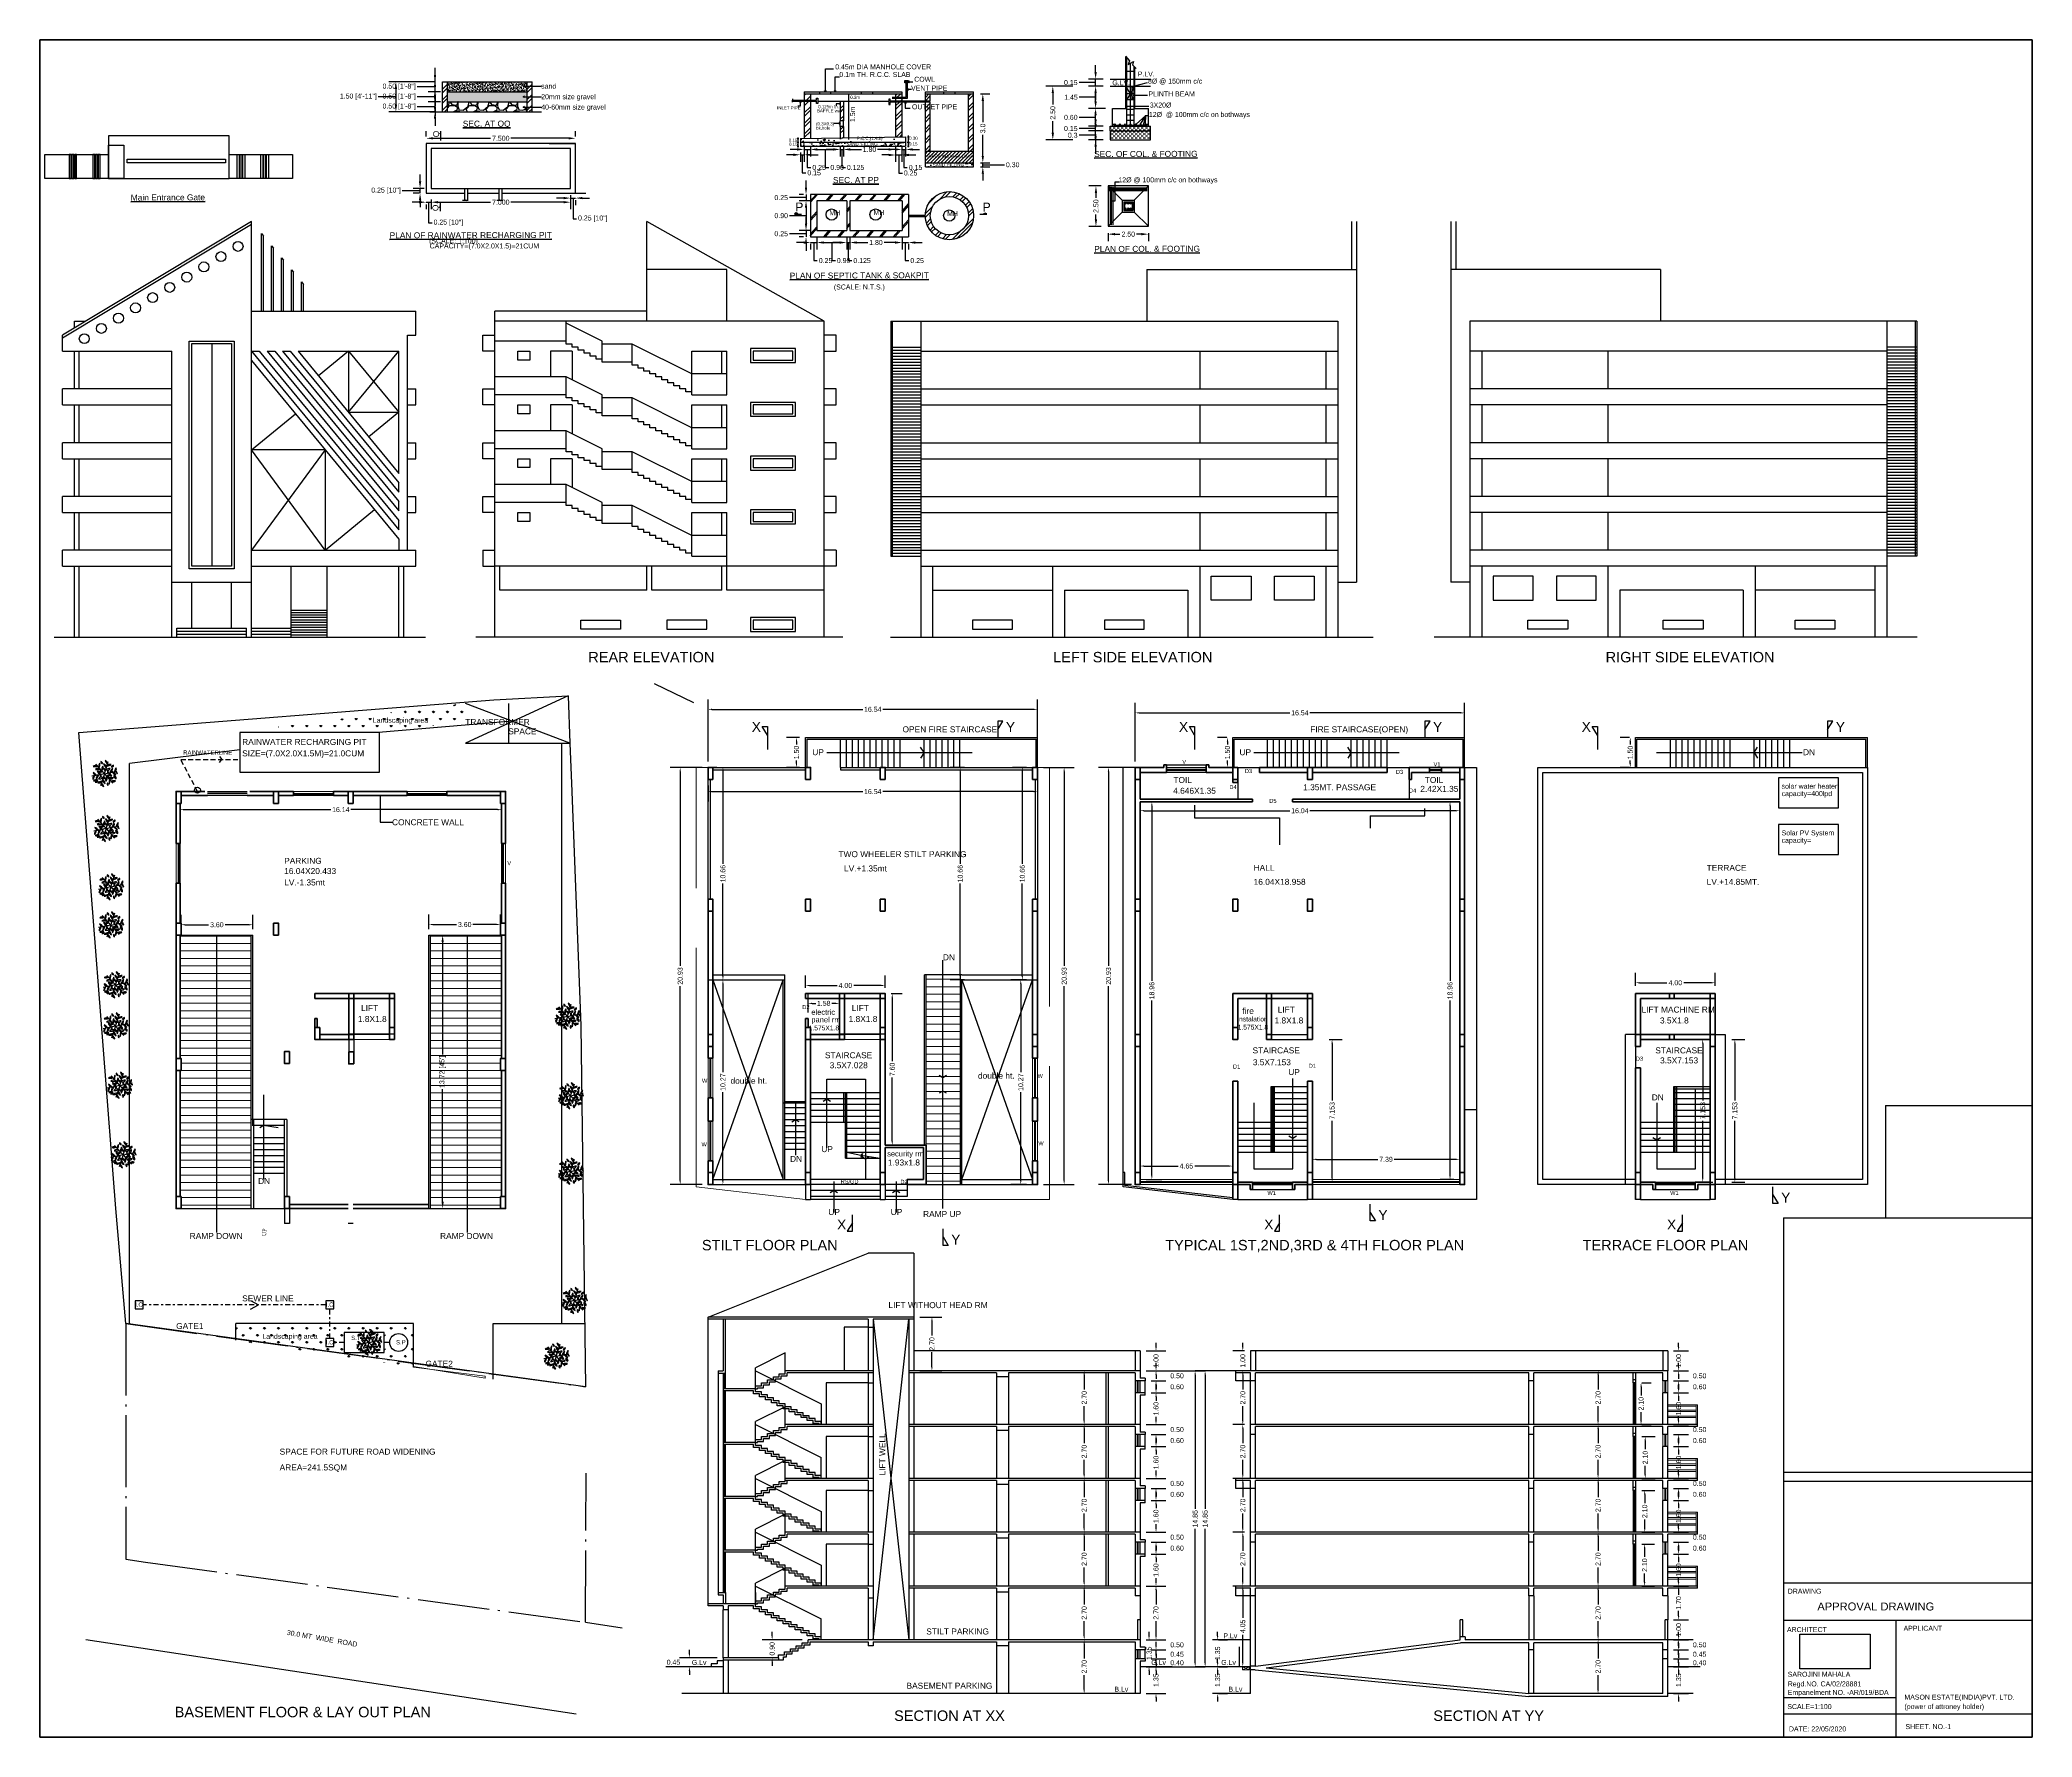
# Model space of a CAD drawing. Header units: metres. Extents: x 1217.9 to 1317.9, y 418.8 to 504.
import ezdxf

# ---------------------------------------------------------------- set-up
doc = ezdxf.new("R2010")
doc.units = ezdxf.units.M
doc.header["$MEASUREMENT"] = 0
for name, pattern in [('ACAD_ISO02W100', [15, 12, -3]), ('ACAD_ISO04W100', [30, 24, -3, 0, -3]), ('CONTINULUS', [0]), ('DASHDOT2', [0.5, 0.25, -0.125, 0, -0.125]), ('DASHED2', [0.375, 0.25, -0.125])]:
    doc.linetypes.add(name, pattern=pattern)
for name, color, linetype in [('Boundary', 14, 'Continuous'), ('Legend', 7, 'Continuous'), ('ROAD', 253, 'Continuous'), ('Text', 7, 'Continuous'), ('TREE', 94, 'Continuous')]:
    doc.layers.add(name, color=color, linetype=linetype)
for name, color, linetype, lineweight in [('column', 1, 'Continuous', 25), ('FUR', 32, 'Continuous', 15), ('TEXX', 4, 'Continuous', 35), ('wall', 92, 'Continuous', 50), ('win', 40, 'Continuous', 20)]:
    doc.layers.add(name, color=color, linetype=linetype, lineweight=lineweight)
doc.styles.add('MtXpl_Georgia', font='georgiab.ttf')
doc.styles.add('PreDCRFont', font='arial.ttf', dxfattribs={"height": 0.25})
doc.styles.add('style2', font='arial.ttf', dxfattribs={"height": 0.25})
doc.dimstyles.new('Copy of Standard2', dxfattribs={"dimtxt": 0.25, "dimasz": 0.2, "dimexe": 0.5, "dimexo": 0.3, "dimgap": 0.09, "dimtad": 0, "dimtoh": 1, "dimzin": 0, "dimdsep": 46, "dimtxsty": 'PreDCRFont', "dimcen": 0.025, "dimdle": 0.1, "dimadec": 0, "dimazin": 0, "dimtfac": 1, "dimtofl": 0, "dimtmove": 2, "dimatfit": 3, "dimfxl": 0.18, "dimtolj": 1, "dimtzin": 0, "dimarcsym": 0})
doc.dimstyles.get("Standard").update_dxf_attribs({"dimtxt": 0.25, "dimasz": 0.35, "dimexe": 0.35, "dimexo": 0.35, "dimgap": 0.09, "dimtad": 0, "dimtoh": 1, "dimzin": 0, "dimdsep": 46, "dimtxsty": 'style2', "dimcen": 0.09, "dimadec": 0, "dimazin": 0, "dimtfac": 1, "dimtofl": 0, "dimtmove": 1, "dimatfit": 3, "dimfxl": 0.18, "dimtolj": 1, "dimtzin": 0, "dimarcsym": 0})
picture_1 = doc.add_image_def('image1.jpg', size_in_pixel=(340, 167))
pattern_1 = [(45, (6782.09573, 87.0095), (-0.265165043, 0.265165043), []), (45, (6782.2725, 87.0095), (-0.265165043, 0.265165043), [])]
pattern_2 = [(0, (26390.36447, 3799.62521), (0.10125, 0.10125), [0.10125, -0.10125])]
pattern_3 = [(180, (43.06304, -10.10116), (-1e-16, -0.375), [])]
pattern_4 = [(90, (55.36685, 0), (-0.35355339, 0.35355339), [0.09375, -0.61335678]), (45, (55.36685, 0), (-0.3535534, 0.3535534), [0.09375, -0.40625]), (135, (55.36685, 0), (-0.3535534, -0.3535534), [0.09375, -0.40625])]

# ---------------------------------------------------------------- blocks, each defined once
blk = doc.blocks.new('*D0')
at = {"layer": 'Defpoints', "color": 0, "linetype": 'Continuous', "transparency": 16777216}
for p in [(1277.763, 468.987), (1277.501, 467.487), (1277.763, 467.487)]:
    blk.add_point(p, dxfattribs=at)
at = {"layer": 'Text', "color": 0, "linetype": 'Continuous', "lineweight": -2, "transparency": 16777216}
for p, q in [((1277.463, 468.987), (1277.001, 468.987)), ((1277.501, 468.787), (1277.501, 468.639)), ((1277.463, 467.487), (1277.001, 467.487)), ((1277.501, 467.687), (1277.501, 467.834))]:
    blk.add_line(p, q, dxfattribs=at)
at = {"layer": 'Text', "color": 0, "linetype": 'Continuous', "transparency": 16777216}
for points in [[(1277.468, 468.787), (1277.535, 468.787), (1277.501, 468.987)], [(1277.468, 467.687), (1277.535, 467.687), (1277.501, 467.487)]]:
    blk.add_solid(points, dxfattribs=at)
at = {"layer": 'Text', "color": 0, "linetype": 'Continuous', "transparency": 16777216, "insert": (1277.501, 468.237), "char_height": 0.25, "attachment_point": 5, "rotation": 90, "style": 'PreDCRFont'}
blk.add_mtext('\\A1;1.50', dxfattribs=at)
blk = doc.blocks.new('*D1')
at = {"layer": 'Defpoints', "color": 0, "linetype": 'Continuous', "transparency": 16777216}
for p in [(1273.115, 422.352), (1273.914, 422.352), (1273.115, 421.002)]:
    blk.add_point(p, dxfattribs=at)
at = {"layer": 'Text', "color": 0, "linetype": 'Continuous', "lineweight": -2, "transparency": 16777216}
for p, q in [((1273.415, 422.352), (1274.414, 422.352)), ((1273.914, 422.552), (1273.914, 422.752)), ((1273.415, 421.002), (1274.414, 421.002)), ((1273.914, 420.802), (1273.914, 420.602))]:
    blk.add_line(p, q, dxfattribs=at)
at = {"layer": 'Text', "color": 0, "linetype": 'Continuous', "transparency": 16777216}
for points in [[(1273.881, 422.552), (1273.948, 422.552), (1273.914, 422.352)], [(1273.881, 420.802), (1273.948, 420.802), (1273.914, 421.002)]]:
    blk.add_solid(points, dxfattribs=at)
at = {"layer": 'Text', "color": 0, "linetype": 'Continuous', "transparency": 16777216, "insert": (1273.914, 421.677), "char_height": 0.25, "attachment_point": 5, "rotation": 90, "style": 'PreDCRFont'}
blk.add_mtext('\\A1;1.35', dxfattribs=at)
blk = doc.blocks.new('*D2')
at = {"layer": 'Defpoints', "color": 0, "linetype": 'Continuous', "transparency": 16777216}
for p in [(1273.115, 422.352), (1273.365, 422.752), (1273.914, 422.752)]:
    blk.add_point(p, dxfattribs=at)
at = {"layer": 'Text', "color": 0, "linetype": 'Continuous', "lineweight": -2, "transparency": 16777216}
for p, q in [((1273.914, 422.952), (1273.914, 423.152)), ((1273.415, 422.352), (1274.414, 422.352)), ((1273.665, 422.752), (1274.414, 422.752)), ((1273.914, 422.152), (1273.914, 421.952))]:
    blk.add_line(p, q, dxfattribs=at)
at = {"layer": 'Text', "color": 0, "linetype": 'Continuous', "transparency": 16777216}
for points in [[(1273.881, 422.952), (1273.948, 422.952), (1273.914, 422.752)], [(1273.881, 422.152), (1273.948, 422.152), (1273.914, 422.352)]]:
    blk.add_solid(points, dxfattribs=at)
at = {"layer": 'Text', "color": 0, "linetype": 'Continuous', "transparency": 16777216, "insert": (1274.97, 422.552), "char_height": 0.25, "attachment_point": 5, "style": 'PreDCRFont'}
blk.add_mtext('\\A1;0.40', dxfattribs=at)
blk = doc.blocks.new('*D3')
at = {"layer": 'Defpoints', "color": 0, "linetype": 'Continuous', "transparency": 16777216}
for p in [(1273.365, 423.202), (1273.914, 423.202), (1273.365, 422.752)]:
    blk.add_point(p, dxfattribs=at)
at = {"layer": 'Text', "color": 0, "linetype": 'Continuous', "lineweight": -2, "transparency": 16777216}
for p, q in [((1273.665, 423.202), (1274.414, 423.202)), ((1273.914, 423.402), (1273.914, 423.602)), ((1273.665, 422.752), (1274.414, 422.752)), ((1273.914, 422.552), (1273.914, 422.352))]:
    blk.add_line(p, q, dxfattribs=at)
at = {"layer": 'Text', "color": 0, "linetype": 'Continuous', "transparency": 16777216}
for points in [[(1273.881, 423.402), (1273.948, 423.402), (1273.914, 423.202)], [(1273.881, 422.552), (1273.948, 422.552), (1273.914, 422.752)]]:
    blk.add_solid(points, dxfattribs=at)
at = {"layer": 'Text', "color": 0, "linetype": 'Continuous', "transparency": 16777216, "insert": (1274.97, 422.977), "char_height": 0.25, "attachment_point": 5, "style": 'PreDCRFont'}
blk.add_mtext('\\A1;0.45', dxfattribs=at)
blk = doc.blocks.new('*D4')
at = {"layer": 'Defpoints', "color": 0, "linetype": 'Continuous', "transparency": 16777216}
for p in [(1273.115, 423.702), (1273.365, 423.202), (1273.914, 423.702)]:
    blk.add_point(p, dxfattribs=at)
at = {"layer": 'Text', "color": 0, "linetype": 'Continuous', "lineweight": -2, "transparency": 16777216}
for p, q in [((1273.914, 423.902), (1273.914, 424.102)), ((1273.415, 423.702), (1274.414, 423.702)), ((1273.665, 423.202), (1274.414, 423.202)), ((1273.914, 423.002), (1273.914, 422.802))]:
    blk.add_line(p, q, dxfattribs=at)
at = {"layer": 'Text', "color": 0, "linetype": 'Continuous', "transparency": 16777216}
for points in [[(1273.881, 423.902), (1273.948, 423.902), (1273.914, 423.702)], [(1273.881, 423.002), (1273.948, 423.002), (1273.914, 423.202)]]:
    blk.add_solid(points, dxfattribs=at)
at = {"layer": 'Text', "color": 0, "linetype": 'Continuous', "transparency": 16777216, "insert": (1274.97, 423.452), "char_height": 0.25, "attachment_point": 5, "style": 'PreDCRFont'}
blk.add_mtext('\\A1;0.50', dxfattribs=at)
blk = doc.blocks.new('*D5')
at = {"layer": 'Defpoints', "color": 0, "linetype": 'Continuous', "transparency": 16777216}
for p in [(1273.115, 426.402), (1273.914, 426.402), (1273.115, 423.702)]:
    blk.add_point(p, dxfattribs=at)
at = {"layer": 'Text', "color": 0, "linetype": 'Continuous', "lineweight": -2, "transparency": 16777216}
for p, q in [((1273.415, 426.402), (1274.414, 426.402)), ((1273.914, 426.202), (1273.914, 425.468)), ((1273.914, 423.902), (1273.914, 424.636)), ((1273.415, 423.702), (1274.414, 423.702))]:
    blk.add_line(p, q, dxfattribs=at)
at = {"layer": 'Text', "color": 0, "linetype": 'Continuous', "transparency": 16777216}
for points in [[(1273.881, 426.202), (1273.948, 426.202), (1273.914, 426.402)], [(1273.881, 423.902), (1273.948, 423.902), (1273.914, 423.702)]]:
    blk.add_solid(points, dxfattribs=at)
at = {"layer": 'Text', "color": 0, "linetype": 'Continuous', "transparency": 16777216, "insert": (1273.914, 425.052), "char_height": 0.25, "attachment_point": 5, "rotation": 90, "style": 'PreDCRFont'}
blk.add_mtext('\\A1;2.70', dxfattribs=at)
blk = doc.blocks.new('*D6')
at = {"layer": 'Defpoints', "color": 0, "linetype": 'Continuous', "transparency": 16777216}
for p in [(1273.365, 428.002), (1273.914, 428.002), (1273.115, 426.402)]:
    blk.add_point(p, dxfattribs=at)
at = {"layer": 'Text', "color": 0, "linetype": 'Continuous', "lineweight": -2, "transparency": 16777216}
for p, q in [((1273.665, 428.002), (1274.414, 428.002)), ((1273.914, 427.802), (1273.914, 427.605)), ((1273.415, 426.402), (1274.414, 426.402)), ((1273.914, 426.602), (1273.914, 426.8))]:
    blk.add_line(p, q, dxfattribs=at)
at = {"layer": 'Text', "color": 0, "linetype": 'Continuous', "transparency": 16777216}
for points in [[(1273.881, 427.802), (1273.948, 427.802), (1273.914, 428.002)], [(1273.881, 426.602), (1273.948, 426.602), (1273.914, 426.402)]]:
    blk.add_solid(points, dxfattribs=at)
at = {"layer": 'Text', "color": 0, "linetype": 'Continuous', "transparency": 16777216, "insert": (1273.914, 427.202), "char_height": 0.25, "attachment_point": 5, "rotation": 90, "style": 'PreDCRFont'}
blk.add_mtext('\\A1;1.60', dxfattribs=at)
blk = doc.blocks.new('*D7')
at = {"layer": 'Defpoints', "color": 0, "linetype": 'Continuous', "transparency": 16777216}
for p in [(1273.365, 428.602), (1273.365, 428.002), (1273.914, 428.602)]:
    blk.add_point(p, dxfattribs=at)
at = {"layer": 'Text', "color": 0, "linetype": 'Continuous', "lineweight": -2, "transparency": 16777216}
for p, q in [((1273.665, 428.602), (1274.414, 428.602)), ((1273.665, 428.002), (1274.414, 428.002)), ((1273.914, 428.202), (1273.914, 428.402))]:
    blk.add_line(p, q, dxfattribs=at)
at = {"layer": 'Text', "color": 0, "linetype": 'Continuous', "transparency": 16777216}
for points in [[(1273.881, 428.402), (1273.948, 428.402), (1273.914, 428.602)], [(1273.881, 428.202), (1273.948, 428.202), (1273.914, 428.002)]]:
    blk.add_solid(points, dxfattribs=at)
at = {"layer": 'Text', "color": 0, "linetype": 'Continuous', "transparency": 16777216, "insert": (1274.97, 428.302), "char_height": 0.25, "attachment_point": 5, "style": 'PreDCRFont'}
blk.add_mtext('\\A1;0.60', dxfattribs=at)
blk = doc.blocks.new('*D8')
at = {"layer": 'Defpoints', "color": 0, "linetype": 'Continuous', "transparency": 16777216}
for p in [(1273.115, 429.102), (1273.914, 429.102), (1273.365, 428.602)]:
    blk.add_point(p, dxfattribs=at)
at = {"layer": 'Text', "color": 0, "linetype": 'Continuous', "lineweight": -2, "transparency": 16777216}
for p, q in [((1273.415, 429.102), (1274.414, 429.102)), ((1273.914, 429.302), (1273.914, 429.502)), ((1273.665, 428.602), (1274.414, 428.602)), ((1273.914, 428.402), (1273.914, 428.202))]:
    blk.add_line(p, q, dxfattribs=at)
at = {"layer": 'Text', "color": 0, "linetype": 'Continuous', "transparency": 16777216}
for points in [[(1273.881, 429.302), (1273.948, 429.302), (1273.914, 429.102)], [(1273.881, 428.402), (1273.948, 428.402), (1273.914, 428.602)]]:
    blk.add_solid(points, dxfattribs=at)
at = {"layer": 'Text', "color": 0, "linetype": 'Continuous', "transparency": 16777216, "insert": (1274.97, 428.852), "char_height": 0.25, "attachment_point": 5, "style": 'PreDCRFont'}
blk.add_mtext('\\A1;0.50', dxfattribs=at)
blk = doc.blocks.new('*D9')
at = {"layer": 'Defpoints', "color": 0, "linetype": 'Continuous', "transparency": 16777216}
for p in [(1273.365, 430.702), (1273.914, 430.702), (1273.115, 429.102)]:
    blk.add_point(p, dxfattribs=at)
at = {"layer": 'Text', "color": 0, "linetype": 'Continuous', "lineweight": -2, "transparency": 16777216}
for p, q in [((1273.665, 430.702), (1274.414, 430.702)), ((1273.914, 430.502), (1273.914, 430.305)), ((1273.415, 429.102), (1274.414, 429.102)), ((1273.914, 429.302), (1273.914, 429.5))]:
    blk.add_line(p, q, dxfattribs=at)
at = {"layer": 'Text', "color": 0, "linetype": 'Continuous', "transparency": 16777216}
for points in [[(1273.881, 430.502), (1273.948, 430.502), (1273.914, 430.702)], [(1273.881, 429.302), (1273.948, 429.302), (1273.914, 429.102)]]:
    blk.add_solid(points, dxfattribs=at)
at = {"layer": 'Text', "color": 0, "linetype": 'Continuous', "transparency": 16777216, "insert": (1273.914, 429.902), "char_height": 0.25, "attachment_point": 5, "rotation": 90, "style": 'PreDCRFont'}
blk.add_mtext('\\A1;1.60', dxfattribs=at)
blk = doc.blocks.new('*D10')
at = {"layer": 'Defpoints', "color": 0, "linetype": 'Continuous', "transparency": 16777216}
for p in [(1273.365, 431.302), (1273.914, 431.302), (1273.365, 430.702)]:
    blk.add_point(p, dxfattribs=at)
at = {"layer": 'Text', "color": 0, "linetype": 'Continuous', "lineweight": -2, "transparency": 16777216}
for p, q in [((1273.665, 431.302), (1274.414, 431.302)), ((1273.914, 430.902), (1273.914, 431.102)), ((1273.665, 430.702), (1274.414, 430.702))]:
    blk.add_line(p, q, dxfattribs=at)
at = {"layer": 'Text', "color": 0, "linetype": 'Continuous', "transparency": 16777216}
for points in [[(1273.881, 431.102), (1273.948, 431.102), (1273.914, 431.302)], [(1273.881, 430.902), (1273.948, 430.902), (1273.914, 430.702)]]:
    blk.add_solid(points, dxfattribs=at)
at = {"layer": 'Text', "color": 0, "linetype": 'Continuous', "transparency": 16777216, "insert": (1274.97, 431.002), "char_height": 0.25, "attachment_point": 5, "style": 'PreDCRFont'}
blk.add_mtext('\\A1;0.60', dxfattribs=at)
blk = doc.blocks.new('*D11')
at = {"layer": 'Defpoints', "color": 0, "linetype": 'Continuous', "transparency": 16777216}
for p in [(1273.115, 431.802), (1273.365, 431.302), (1273.914, 431.802)]:
    blk.add_point(p, dxfattribs=at)
at = {"layer": 'Text', "color": 0, "linetype": 'Continuous', "lineweight": -2, "transparency": 16777216}
for p, q in [((1273.914, 432.002), (1273.914, 432.202)), ((1273.415, 431.802), (1274.414, 431.802)), ((1273.665, 431.302), (1274.414, 431.302)), ((1273.914, 431.102), (1273.914, 430.902))]:
    blk.add_line(p, q, dxfattribs=at)
at = {"layer": 'Text', "color": 0, "linetype": 'Continuous', "transparency": 16777216}
for points in [[(1273.881, 432.002), (1273.948, 432.002), (1273.914, 431.802)], [(1273.881, 431.102), (1273.948, 431.102), (1273.914, 431.302)]]:
    blk.add_solid(points, dxfattribs=at)
at = {"layer": 'Text', "color": 0, "linetype": 'Continuous', "transparency": 16777216, "insert": (1274.97, 431.552), "char_height": 0.25, "attachment_point": 5, "style": 'PreDCRFont'}
blk.add_mtext('\\A1;0.50', dxfattribs=at)
blk = doc.blocks.new('*D12')
at = {"layer": 'Defpoints', "color": 0, "linetype": 'Continuous', "transparency": 16777216}
for p in [(1273.365, 433.402), (1273.914, 433.402), (1273.115, 431.802)]:
    blk.add_point(p, dxfattribs=at)
at = {"layer": 'Text', "color": 0, "linetype": 'Continuous', "lineweight": -2, "transparency": 16777216}
for p, q in [((1273.665, 433.402), (1274.414, 433.402)), ((1273.914, 433.202), (1273.914, 433.005)), ((1273.914, 432.002), (1273.914, 432.2)), ((1273.415, 431.802), (1274.414, 431.802))]:
    blk.add_line(p, q, dxfattribs=at)
at = {"layer": 'Text', "color": 0, "linetype": 'Continuous', "transparency": 16777216}
for points in [[(1273.881, 433.202), (1273.948, 433.202), (1273.914, 433.402)], [(1273.881, 432.002), (1273.948, 432.002), (1273.914, 431.802)]]:
    blk.add_solid(points, dxfattribs=at)
at = {"layer": 'Text', "color": 0, "linetype": 'Continuous', "transparency": 16777216, "insert": (1273.914, 432.602), "char_height": 0.25, "attachment_point": 5, "rotation": 90, "style": 'PreDCRFont'}
blk.add_mtext('\\A1;1.60', dxfattribs=at)
blk = doc.blocks.new('*D13')
at = {"layer": 'Defpoints', "color": 0, "linetype": 'Continuous', "transparency": 16777216}
for p in [(1273.365, 434.002), (1273.914, 434.002), (1273.365, 433.402)]:
    blk.add_point(p, dxfattribs=at)
at = {"layer": 'Text', "color": 0, "linetype": 'Continuous', "lineweight": -2, "transparency": 16777216}
for p, q in [((1273.665, 434.002), (1274.414, 434.002)), ((1273.665, 433.402), (1274.414, 433.402)), ((1273.914, 433.602), (1273.914, 433.802))]:
    blk.add_line(p, q, dxfattribs=at)
at = {"layer": 'Text', "color": 0, "linetype": 'Continuous', "transparency": 16777216}
for points in [[(1273.881, 433.802), (1273.948, 433.802), (1273.914, 434.002)], [(1273.881, 433.602), (1273.948, 433.602), (1273.914, 433.402)]]:
    blk.add_solid(points, dxfattribs=at)
at = {"layer": 'Text', "color": 0, "linetype": 'Continuous', "transparency": 16777216, "insert": (1274.97, 433.702), "char_height": 0.25, "attachment_point": 5, "style": 'PreDCRFont'}
blk.add_mtext('\\A1;0.60', dxfattribs=at)
blk = doc.blocks.new('*D14')
at = {"layer": 'Defpoints', "color": 0, "linetype": 'Continuous', "transparency": 16777216}
for p in [(1273.115, 434.502), (1273.365, 434.002), (1273.914, 434.502)]:
    blk.add_point(p, dxfattribs=at)
at = {"layer": 'Text', "color": 0, "linetype": 'Continuous', "lineweight": -2, "transparency": 16777216}
for p, q in [((1273.415, 434.502), (1274.414, 434.502)), ((1273.665, 434.002), (1274.414, 434.002)), ((1273.914, 434.702), (1273.914, 434.902)), ((1273.914, 433.802), (1273.914, 433.602))]:
    blk.add_line(p, q, dxfattribs=at)
at = {"layer": 'Text', "color": 0, "linetype": 'Continuous', "transparency": 16777216}
for points in [[(1273.881, 434.702), (1273.948, 434.702), (1273.914, 434.502)], [(1273.881, 433.802), (1273.948, 433.802), (1273.914, 434.002)]]:
    blk.add_solid(points, dxfattribs=at)
at = {"layer": 'Text', "color": 0, "linetype": 'Continuous', "transparency": 16777216, "insert": (1274.97, 434.252), "char_height": 0.25, "attachment_point": 5, "style": 'PreDCRFont'}
blk.add_mtext('\\A1;0.50', dxfattribs=at)
blk = doc.blocks.new('*D15')
at = {"layer": 'Defpoints', "color": 0, "linetype": 'Continuous', "transparency": 16777216}
for p in [(1273.365, 436.102), (1273.914, 436.102), (1273.115, 434.502)]:
    blk.add_point(p, dxfattribs=at)
at = {"layer": 'Text', "color": 0, "linetype": 'Continuous', "lineweight": -2, "transparency": 16777216}
for p, q in [((1273.665, 436.102), (1274.414, 436.102)), ((1273.914, 435.902), (1273.914, 435.705)), ((1273.415, 434.502), (1274.414, 434.502)), ((1273.914, 434.702), (1273.914, 434.9))]:
    blk.add_line(p, q, dxfattribs=at)
at = {"layer": 'Text', "color": 0, "linetype": 'Continuous', "transparency": 16777216}
for points in [[(1273.881, 435.902), (1273.948, 435.902), (1273.914, 436.102)], [(1273.881, 434.702), (1273.948, 434.702), (1273.914, 434.502)]]:
    blk.add_solid(points, dxfattribs=at)
at = {"layer": 'Text', "color": 0, "linetype": 'Continuous', "transparency": 16777216, "insert": (1273.914, 435.302), "char_height": 0.25, "attachment_point": 5, "rotation": 90, "style": 'PreDCRFont'}
blk.add_mtext('\\A1;1.60', dxfattribs=at)
blk = doc.blocks.new('*D16')
at = {"layer": 'Defpoints', "color": 0, "linetype": 'Continuous', "transparency": 16777216}
for p in [(1273.365, 436.702), (1273.365, 436.102), (1273.914, 436.702)]:
    blk.add_point(p, dxfattribs=at)
at = {"layer": 'Text', "color": 0, "linetype": 'Continuous', "lineweight": -2, "transparency": 16777216}
for p, q in [((1273.665, 436.702), (1274.414, 436.702)), ((1273.665, 436.102), (1274.414, 436.102)), ((1273.914, 436.302), (1273.914, 436.502))]:
    blk.add_line(p, q, dxfattribs=at)
at = {"layer": 'Text', "color": 0, "linetype": 'Continuous', "transparency": 16777216}
for points in [[(1273.881, 436.502), (1273.948, 436.502), (1273.914, 436.702)], [(1273.881, 436.302), (1273.948, 436.302), (1273.914, 436.102)]]:
    blk.add_solid(points, dxfattribs=at)
at = {"layer": 'Text', "color": 0, "linetype": 'Continuous', "transparency": 16777216, "insert": (1274.97, 436.402), "char_height": 0.25, "attachment_point": 5, "style": 'PreDCRFont'}
blk.add_mtext('\\A1;0.60', dxfattribs=at)
blk = doc.blocks.new('*D17')
at = {"layer": 'Defpoints', "color": 0, "linetype": 'Continuous', "transparency": 16777216}
for p in [(1273.115, 437.202), (1273.914, 437.202), (1273.365, 436.702)]:
    blk.add_point(p, dxfattribs=at)
at = {"layer": 'Text', "color": 0, "linetype": 'Continuous', "lineweight": -2, "transparency": 16777216}
for p, q in [((1273.415, 437.202), (1274.414, 437.202)), ((1273.914, 437.402), (1273.914, 437.602)), ((1273.665, 436.702), (1274.414, 436.702)), ((1273.914, 436.502), (1273.914, 436.302))]:
    blk.add_line(p, q, dxfattribs=at)
at = {"layer": 'Text', "color": 0, "linetype": 'Continuous', "transparency": 16777216}
for points in [[(1273.881, 437.402), (1273.948, 437.402), (1273.914, 437.202)], [(1273.881, 436.502), (1273.948, 436.502), (1273.914, 436.702)]]:
    blk.add_solid(points, dxfattribs=at)
at = {"layer": 'Text', "color": 0, "linetype": 'Continuous', "transparency": 16777216, "insert": (1274.97, 436.952), "char_height": 0.25, "attachment_point": 5, "style": 'PreDCRFont'}
blk.add_mtext('\\A1;0.50', dxfattribs=at)
blk = doc.blocks.new('*D18')
at = {"layer": 'Defpoints', "color": 0, "linetype": 'Continuous', "transparency": 16777216}
for p in [(1273.115, 438.202), (1273.914, 438.202), (1273.115, 437.202)]:
    blk.add_point(p, dxfattribs=at)
at = {"layer": 'Text', "color": 0, "linetype": 'Continuous', "lineweight": -2, "transparency": 16777216}
for p, q in [((1273.415, 438.202), (1274.414, 438.202)), ((1273.914, 438.402), (1273.914, 438.602)), ((1273.415, 437.202), (1274.414, 437.202)), ((1273.914, 437.002), (1273.914, 436.802))]:
    blk.add_line(p, q, dxfattribs=at)
at = {"layer": 'Text', "color": 0, "linetype": 'Continuous', "transparency": 16777216}
for points in [[(1273.881, 438.402), (1273.948, 438.402), (1273.914, 438.202)], [(1273.881, 437.002), (1273.948, 437.002), (1273.914, 437.202)]]:
    blk.add_solid(points, dxfattribs=at)
at = {"layer": 'Text', "color": 0, "linetype": 'Continuous', "transparency": 16777216, "insert": (1273.914, 437.702), "char_height": 0.25, "attachment_point": 5, "rotation": 90, "style": 'PreDCRFont'}
blk.add_mtext('\\A1;1.00', dxfattribs=at)
blk = doc.blocks.new('*D19')
at = {"layer": 'Defpoints', "color": 0, "linetype": 'Continuous', "transparency": 16777216}
for p in [(1270.308, 423.702), (1271.613, 423.702), (1271.613, 421.002)]:
    blk.add_point(p, dxfattribs=at)
at = {"layer": 'Text', "color": 0, "linetype": 'Continuous', "lineweight": -2, "transparency": 16777216}
for p, q in [((1271.313, 423.702), (1269.808, 423.702)), ((1270.308, 423.502), (1270.308, 422.768)), ((1271.313, 421.002), (1269.808, 421.002)), ((1270.308, 421.202), (1270.308, 421.936))]:
    blk.add_line(p, q, dxfattribs=at)
at = {"layer": 'Text', "color": 0, "linetype": 'Continuous', "transparency": 16777216}
for points in [[(1270.275, 423.502), (1270.342, 423.502), (1270.308, 423.702)], [(1270.275, 421.202), (1270.342, 421.202), (1270.308, 421.002)]]:
    blk.add_solid(points, dxfattribs=at)
at = {"layer": 'Text', "color": 0, "linetype": 'Continuous', "transparency": 16777216, "insert": (1270.308, 422.352), "char_height": 0.25, "attachment_point": 5, "rotation": 90, "style": 'PreDCRFont'}
blk.add_mtext('\\A1;2.70', dxfattribs=at)
blk = doc.blocks.new('*D20')
at = {"layer": 'Defpoints', "color": 0, "linetype": 'Continuous', "transparency": 16777216}
for p in [(1270.308, 426.402), (1270.308, 426.402), (1271.613, 423.702)]:
    blk.add_point(p, dxfattribs=at)
at = {"layer": 'Text', "color": 0, "linetype": 'Continuous', "lineweight": -2, "transparency": 16777216}
for p, q in [((1270.008, 426.402), (1269.808, 426.402)), ((1270.308, 426.202), (1270.308, 425.468)), ((1270.308, 423.902), (1270.308, 424.636)), ((1271.313, 423.702), (1269.808, 423.702))]:
    blk.add_line(p, q, dxfattribs=at)
at = {"layer": 'Text', "color": 0, "linetype": 'Continuous', "transparency": 16777216}
for points in [[(1270.275, 426.202), (1270.342, 426.202), (1270.308, 426.402)], [(1270.275, 423.902), (1270.342, 423.902), (1270.308, 423.702)]]:
    blk.add_solid(points, dxfattribs=at)
at = {"layer": 'Text', "color": 0, "linetype": 'Continuous', "transparency": 16777216, "insert": (1270.308, 425.052), "char_height": 0.25, "attachment_point": 5, "rotation": 90, "style": 'PreDCRFont'}
blk.add_mtext('\\A1;2.70', dxfattribs=at)
blk = doc.blocks.new('*D21')
at = {"layer": 'Defpoints', "color": 0, "linetype": 'Continuous', "transparency": 16777216}
for p in [(1270.308, 429.102), (1271.39, 429.102), (1270.308, 426.402)]:
    blk.add_point(p, dxfattribs=at)
at = {"layer": 'Text', "color": 0, "linetype": 'Continuous', "lineweight": -2, "transparency": 16777216}
for p, q in [((1271.09, 429.102), (1269.808, 429.102)), ((1270.308, 428.902), (1270.308, 428.168)), ((1270.308, 426.602), (1270.308, 427.336)), ((1270.008, 426.402), (1269.808, 426.402))]:
    blk.add_line(p, q, dxfattribs=at)
at = {"layer": 'Text', "color": 0, "linetype": 'Continuous', "transparency": 16777216}
for points in [[(1270.275, 428.902), (1270.342, 428.902), (1270.308, 429.102)], [(1270.275, 426.602), (1270.342, 426.602), (1270.308, 426.402)]]:
    blk.add_solid(points, dxfattribs=at)
at = {"layer": 'Text', "color": 0, "linetype": 'Continuous', "transparency": 16777216, "insert": (1270.308, 427.752), "char_height": 0.25, "attachment_point": 5, "rotation": 90, "style": 'PreDCRFont'}
blk.add_mtext('\\A1;2.70', dxfattribs=at)
blk = doc.blocks.new('*D22')
at = {"layer": 'Defpoints', "color": 0, "linetype": 'Continuous', "transparency": 16777216}
for p in [(1270.308, 431.802), (1271.39, 431.802), (1271.39, 429.102)]:
    blk.add_point(p, dxfattribs=at)
at = {"layer": 'Text', "color": 0, "linetype": 'Continuous', "lineweight": -2, "transparency": 16777216}
for p, q in [((1271.09, 431.802), (1269.808, 431.802)), ((1270.308, 431.602), (1270.308, 430.868)), ((1270.308, 429.302), (1270.308, 430.036)), ((1271.09, 429.102), (1269.808, 429.102))]:
    blk.add_line(p, q, dxfattribs=at)
at = {"layer": 'Text', "color": 0, "linetype": 'Continuous', "transparency": 16777216}
for points in [[(1270.275, 431.602), (1270.342, 431.602), (1270.308, 431.802)], [(1270.275, 429.302), (1270.342, 429.302), (1270.308, 429.102)]]:
    blk.add_solid(points, dxfattribs=at)
at = {"layer": 'Text', "color": 0, "linetype": 'Continuous', "transparency": 16777216, "insert": (1270.308, 430.452), "char_height": 0.25, "attachment_point": 5, "rotation": 90, "style": 'PreDCRFont'}
blk.add_mtext('\\A1;2.70', dxfattribs=at)
blk = doc.blocks.new('*D23')
at = {"layer": 'Defpoints', "color": 0, "linetype": 'Continuous', "transparency": 16777216}
for p in [(1270.308, 434.502), (1271.39, 434.502), (1271.39, 431.802)]:
    blk.add_point(p, dxfattribs=at)
at = {"layer": 'Text', "color": 0, "linetype": 'Continuous', "lineweight": -2, "transparency": 16777216}
for p, q in [((1271.09, 434.502), (1269.808, 434.502)), ((1270.308, 434.302), (1270.308, 433.568)), ((1270.308, 432.002), (1270.308, 432.736)), ((1271.09, 431.802), (1269.808, 431.802))]:
    blk.add_line(p, q, dxfattribs=at)
at = {"layer": 'Text', "color": 0, "linetype": 'Continuous', "transparency": 16777216}
for points in [[(1270.275, 434.302), (1270.342, 434.302), (1270.308, 434.502)], [(1270.275, 432.002), (1270.342, 432.002), (1270.308, 431.802)]]:
    blk.add_solid(points, dxfattribs=at)
at = {"layer": 'Text', "color": 0, "linetype": 'Continuous', "transparency": 16777216, "insert": (1270.308, 433.152), "char_height": 0.25, "attachment_point": 5, "rotation": 90, "style": 'PreDCRFont'}
blk.add_mtext('\\A1;2.70', dxfattribs=at)
blk = doc.blocks.new('*D24')
at = {"layer": 'Defpoints', "color": 0, "linetype": 'Continuous', "transparency": 16777216}
for p in [(1270.308, 437.202), (1271.39, 437.202), (1271.39, 434.502)]:
    blk.add_point(p, dxfattribs=at)
at = {"layer": 'Text', "color": 0, "linetype": 'Continuous', "lineweight": -2, "transparency": 16777216}
for p, q in [((1271.09, 437.202), (1269.808, 437.202)), ((1270.308, 437.002), (1270.308, 436.268)), ((1270.308, 434.702), (1270.308, 435.436)), ((1271.09, 434.502), (1269.808, 434.502))]:
    blk.add_line(p, q, dxfattribs=at)
at = {"layer": 'Text', "color": 0, "linetype": 'Continuous', "transparency": 16777216}
for points in [[(1270.275, 437.002), (1270.342, 437.002), (1270.308, 437.202)], [(1270.275, 434.702), (1270.342, 434.702), (1270.308, 434.502)]]:
    blk.add_solid(points, dxfattribs=at)
at = {"layer": 'Text', "color": 0, "linetype": 'Continuous', "transparency": 16777216, "insert": (1270.308, 435.852), "char_height": 0.25, "attachment_point": 5, "rotation": 90, "style": 'PreDCRFont'}
blk.add_mtext('\\A1;2.70', dxfattribs=at)
blk = doc.blocks.new('*D25')
at = {"layer": 'Defpoints', "color": 0, "linetype": 'Continuous', "transparency": 16777216}
for p in [(1261.76, 439.902), (1261.76, 437.202), (1262.667, 437.202)]:
    blk.add_point(p, dxfattribs=at)
at = {"layer": 'Text', "color": 0, "linetype": 'Continuous', "lineweight": -2, "transparency": 16777216}
for p, q in [((1262.06, 439.902), (1263.167, 439.902)), ((1262.667, 439.702), (1262.667, 438.968)), ((1262.667, 437.402), (1262.667, 438.136)), ((1262.06, 437.202), (1263.167, 437.202))]:
    blk.add_line(p, q, dxfattribs=at)
at = {"layer": 'Text', "color": 0, "linetype": 'Continuous', "transparency": 16777216}
for points in [[(1262.634, 439.702), (1262.7, 439.702), (1262.667, 439.902)], [(1262.634, 437.402), (1262.7, 437.402), (1262.667, 437.202)]]:
    blk.add_solid(points, dxfattribs=at)
at = {"layer": 'Text', "color": 0, "linetype": 'Continuous', "transparency": 16777216, "insert": (1262.667, 438.552), "char_height": 0.25, "attachment_point": 5, "rotation": 90, "style": 'PreDCRFont'}
blk.add_mtext('\\A1;2.70', dxfattribs=at)
blk = doc.blocks.new('*D26')
at = {"layer": 'Defpoints', "color": 0, "linetype": 'Continuous', "transparency": 16777216}
for p in [(1256.324, 468.987), (1255.87, 467.487), (1256.324, 467.487)]:
    blk.add_point(p, dxfattribs=at)
at = {"layer": 'Text', "color": 0, "linetype": 'Continuous', "lineweight": -2, "transparency": 16777216}
for p, q in [((1256.024, 468.987), (1255.37, 468.987)), ((1255.87, 468.787), (1255.87, 468.639)), ((1256.024, 467.487), (1255.37, 467.487)), ((1255.87, 467.687), (1255.87, 467.834))]:
    blk.add_line(p, q, dxfattribs=at)
at = {"layer": 'Text', "color": 0, "linetype": 'Continuous', "transparency": 16777216}
for points in [[(1255.836, 468.787), (1255.903, 468.787), (1255.87, 468.987)], [(1255.836, 467.687), (1255.903, 467.687), (1255.87, 467.487)]]:
    blk.add_solid(points, dxfattribs=at)
at = {"layer": 'Text', "color": 0, "linetype": 'Continuous', "transparency": 16777216, "insert": (1255.87, 468.237), "char_height": 0.25, "attachment_point": 5, "rotation": 90, "style": 'PreDCRFont'}
blk.add_mtext('\\A1;1.50', dxfattribs=at)
blk = doc.blocks.new('*D27')
at = {"layer": 'Defpoints', "color": 0, "linetype": 'Continuous', "transparency": 16777216}
for p in [(1251.427, 466.887), (1267.967, 466.887), (1267.967, 466.271)]:
    blk.add_point(p, dxfattribs=at)
at = {"layer": 'Text', "color": 0, "linetype": 'Continuous', "lineweight": -2, "transparency": 16777216}
for p, q in [((1251.427, 466.587), (1251.427, 465.771)), ((1251.627, 466.271), (1259.197, 466.271)), ((1267.767, 466.271), (1260.197, 466.271)), ((1267.967, 466.587), (1267.967, 465.771))]:
    blk.add_line(p, q, dxfattribs=at)
at = {"layer": 'Text', "color": 0, "linetype": 'Continuous', "transparency": 16777216}
for points in [[(1251.627, 466.304), (1251.627, 466.238), (1251.427, 466.271)], [(1267.767, 466.304), (1267.767, 466.238), (1267.967, 466.271)]]:
    blk.add_solid(points, dxfattribs=at)
at = {"layer": 'Text', "color": 0, "linetype": 'Continuous', "transparency": 16777216, "insert": (1259.697, 466.271), "char_height": 0.25, "attachment_point": 5, "style": 'PreDCRFont'}
blk.add_mtext('\\A1;16.54', dxfattribs=at)
blk = doc.blocks.new('*D28')
at = {"layer": 'Defpoints', "color": 0, "linetype": 'Continuous', "transparency": 16777216}
for p in [(1267.717, 467.487), (1267.204, 456.824), (1267.717, 456.824)]:
    blk.add_point(p, dxfattribs=at)
at = {"layer": 'Text', "color": 0, "linetype": 'Continuous', "lineweight": -2, "transparency": 16777216}
for p, q in [((1267.417, 467.487), (1266.704, 467.487)), ((1267.204, 467.287), (1267.204, 462.655)), ((1267.204, 457.024), (1267.204, 461.655)), ((1267.417, 456.824), (1266.704, 456.824))]:
    blk.add_line(p, q, dxfattribs=at)
at = {"layer": 'Text', "color": 0, "linetype": 'Continuous', "transparency": 16777216}
for points in [[(1267.171, 467.287), (1267.237, 467.287), (1267.204, 467.487)], [(1267.171, 457.024), (1267.237, 457.024), (1267.204, 456.824)]]:
    blk.add_solid(points, dxfattribs=at)
at = {"layer": 'Text', "color": 0, "linetype": 'Continuous', "transparency": 16777216, "insert": (1267.204, 462.155), "char_height": 0.25, "attachment_point": 5, "rotation": 90, "style": 'PreDCRFont'}
blk.add_mtext('\\A1;10.66', dxfattribs=at)
blk = doc.blocks.new('*D29')
at = {"layer": 'Defpoints', "color": 0, "linetype": 'Continuous', "transparency": 16777216}
for p in [(1267.717, 456.824), (1267.125, 446.554), (1267.717, 446.554)]:
    blk.add_point(p, dxfattribs=at)
at = {"layer": 'Text', "color": 0, "linetype": 'Continuous', "lineweight": -2, "transparency": 16777216}
for p, q in [((1267.417, 456.824), (1266.625, 456.824)), ((1267.125, 456.624), (1267.125, 452.189)), ((1267.125, 446.754), (1267.125, 451.189)), ((1267.417, 446.554), (1266.625, 446.554))]:
    blk.add_line(p, q, dxfattribs=at)
at = {"layer": 'Text', "color": 0, "linetype": 'Continuous', "transparency": 16777216}
for points in [[(1267.091, 456.624), (1267.158, 456.624), (1267.125, 456.824)], [(1267.091, 446.754), (1267.158, 446.754), (1267.125, 446.554)]]:
    blk.add_solid(points, dxfattribs=at)
at = {"layer": 'Text', "color": 0, "linetype": 'Continuous', "transparency": 16777216, "insert": (1267.125, 451.689), "char_height": 0.25, "attachment_point": 5, "rotation": 90, "style": 'PreDCRFont'}
blk.add_mtext('\\A1;10.27', dxfattribs=at)
blk = doc.blocks.new('*D30')
at = {"layer": 'Defpoints', "color": 0, "linetype": 'Continuous', "transparency": 16777216}
for p in [(1267.967, 467.487), (1269.303, 467.487), (1267.967, 446.554)]:
    blk.add_point(p, dxfattribs=at)
at = {"layer": 'Text', "color": 0, "linetype": 'Continuous', "lineweight": -2, "transparency": 16777216}
for p, q in [((1268.267, 467.487), (1269.803, 467.487)), ((1269.303, 467.287), (1269.303, 457.534)), ((1269.303, 446.754), (1269.303, 456.506)), ((1268.267, 446.554), (1269.803, 446.554))]:
    blk.add_line(p, q, dxfattribs=at)
at = {"layer": 'Text', "color": 0, "linetype": 'Continuous', "transparency": 16777216}
for points in [[(1269.269, 467.287), (1269.336, 467.287), (1269.303, 467.487)], [(1269.269, 446.754), (1269.336, 446.754), (1269.303, 446.554)]]:
    blk.add_solid(points, dxfattribs=at)
at = {"layer": 'Text', "color": 0, "linetype": 'Continuous', "transparency": 16777216, "insert": (1269.303, 457.02), "char_height": 0.25, "attachment_point": 5, "rotation": 90, "style": 'PreDCRFont'}
blk.add_mtext('\\A1;20.93', dxfattribs=at)
blk = doc.blocks.new('*D31')
at = {"layer": 'Defpoints', "color": 0, "linetype": 'Continuous', "transparency": 16777216}
for p in [(1251.677, 456.824), (1252.177, 456.824), (1251.677, 446.554)]:
    blk.add_point(p, dxfattribs=at)
at = {"layer": 'Text', "color": 0, "linetype": 'Continuous', "lineweight": -2, "transparency": 16777216}
for p, q in [((1251.977, 456.824), (1252.677, 456.824)), ((1252.177, 456.624), (1252.177, 452.189)), ((1252.177, 446.754), (1252.177, 451.189)), ((1251.977, 446.554), (1252.677, 446.554))]:
    blk.add_line(p, q, dxfattribs=at)
at = {"layer": 'Text', "color": 0, "linetype": 'Continuous', "transparency": 16777216}
for points in [[(1252.143, 456.624), (1252.21, 456.624), (1252.177, 456.824)], [(1252.143, 446.754), (1252.21, 446.754), (1252.177, 446.554)]]:
    blk.add_solid(points, dxfattribs=at)
at = {"layer": 'Text', "color": 0, "linetype": 'Continuous', "transparency": 16777216, "insert": (1252.177, 451.689), "char_height": 0.25, "attachment_point": 5, "rotation": 90, "style": 'PreDCRFont'}
blk.add_mtext('\\A1;10.27', dxfattribs=at)
blk = doc.blocks.new('*D32')
at = {"layer": 'Defpoints', "color": 0, "linetype": 'Continuous', "transparency": 16777216}
for p in [(1252.177, 467.487), (1252.177, 467.487), (1251.677, 456.824)]:
    blk.add_point(p, dxfattribs=at)
at = {"layer": 'Text', "color": 0, "linetype": 'Continuous', "lineweight": -2, "transparency": 16777216}
for p, q in [((1251.877, 467.487), (1251.677, 467.487)), ((1252.177, 467.287), (1252.177, 462.655)), ((1252.177, 457.024), (1252.177, 461.655)), ((1251.977, 456.824), (1252.677, 456.824))]:
    blk.add_line(p, q, dxfattribs=at)
at = {"layer": 'Text', "color": 0, "linetype": 'Continuous', "transparency": 16777216}
for points in [[(1252.143, 467.287), (1252.21, 467.287), (1252.177, 467.487)], [(1252.143, 457.024), (1252.21, 457.024), (1252.177, 456.824)]]:
    blk.add_solid(points, dxfattribs=at)
at = {"layer": 'Text', "color": 0, "linetype": 'Continuous', "transparency": 16777216, "insert": (1252.177, 462.155), "char_height": 0.25, "attachment_point": 5, "rotation": 90, "style": 'PreDCRFont'}
blk.add_mtext('\\A1;10.66', dxfattribs=at)
blk = doc.blocks.new('*D33')
at = {"layer": 'Defpoints', "color": 0, "linetype": 'Continuous', "transparency": 16777216}
for p in [(1256.324, 456.132), (1260.324, 456.541), (1260.324, 456.132)]:
    blk.add_point(p, dxfattribs=at)
at = {"layer": 'Text', "color": 0, "linetype": 'Continuous', "lineweight": -2, "transparency": 16777216}
for p, q in [((1256.324, 456.432), (1256.324, 457.041)), ((1260.324, 456.432), (1260.324, 457.041)), ((1256.524, 456.541), (1257.904, 456.541)), ((1260.124, 456.541), (1258.743, 456.541))]:
    blk.add_line(p, q, dxfattribs=at)
at = {"layer": 'Text', "color": 0, "linetype": 'Continuous', "transparency": 16777216}
for points in [[(1256.524, 456.574), (1256.524, 456.507), (1256.324, 456.541)], [(1260.124, 456.574), (1260.124, 456.507), (1260.324, 456.541)]]:
    blk.add_solid(points, dxfattribs=at)
at = {"layer": 'Text', "color": 0, "linetype": 'Continuous', "transparency": 16777216, "insert": (1258.324, 456.541), "char_height": 0.25, "attachment_point": 5, "style": 'PreDCRFont'}
blk.add_mtext('\\A1;4.00', dxfattribs=at)
blk = doc.blocks.new('*D36')
at = {"layer": 'Defpoints', "color": 0, "linetype": 'Continuous', "transparency": 16777216}
for p in [(1260.324, 456.132), (1260.324, 448.529), (1260.675, 448.529)]:
    blk.add_point(p, dxfattribs=at)
at = {"layer": 'Text', "color": 0, "linetype": 'Continuous', "lineweight": -2, "transparency": 16777216}
for p, q in [((1260.624, 456.132), (1261.175, 456.132)), ((1260.675, 455.932), (1260.675, 452.744)), ((1260.675, 448.729), (1260.675, 451.917)), ((1260.624, 448.529), (1261.175, 448.529))]:
    blk.add_line(p, q, dxfattribs=at)
at = {"layer": 'Text', "color": 0, "linetype": 'Continuous', "transparency": 16777216}
for points in [[(1260.642, 455.932), (1260.708, 455.932), (1260.675, 456.132)], [(1260.642, 448.729), (1260.708, 448.729), (1260.675, 448.529)]]:
    blk.add_solid(points, dxfattribs=at)
at = {"layer": 'Text', "color": 0, "linetype": 'Continuous', "transparency": 16777216, "insert": (1260.675, 452.331), "char_height": 0.25, "attachment_point": 5, "rotation": 90, "style": 'PreDCRFont'}
blk.add_mtext('\\A1;7.60', dxfattribs=at)
blk = doc.blocks.new('*D37')
at = {"layer": 'Defpoints', "color": 0, "linetype": 'Continuous', "transparency": 16777216}
for p in [(1258.024, 455.644), (1256.449, 454.882), (1258.024, 454.882)]:
    blk.add_point(p, dxfattribs=at)
at = {"layer": 'Text', "color": 0, "linetype": 'Continuous', "lineweight": -2, "transparency": 16777216}
for p, q in [((1256.449, 455.182), (1256.449, 456.144)), ((1258.024, 455.182), (1258.024, 456.144)), ((1256.649, 455.644), (1256.833, 455.644)), ((1257.824, 455.644), (1257.639, 455.644))]:
    blk.add_line(p, q, dxfattribs=at)
at = {"layer": 'Text', "color": 0, "linetype": 'Continuous', "transparency": 16777216}
for points in [[(1256.649, 455.677), (1256.649, 455.61), (1256.449, 455.644)], [(1257.824, 455.677), (1257.824, 455.61), (1258.024, 455.644)]]:
    blk.add_solid(points, dxfattribs=at)
at = {"layer": 'Text', "color": 0, "linetype": 'Continuous', "transparency": 16777216, "insert": (1257.236, 455.644), "char_height": 0.25, "attachment_point": 5, "style": 'PreDCRFont'}
blk.add_mtext('\\A1;1.58', dxfattribs=at)
blk = doc.blocks.new('*D38')
at = {"layer": 'Defpoints', "color": 0, "linetype": 'Continuous', "transparency": 16777216}
for p in [(1273.115, 423.702), (1273.565, 423.702), (1273.115, 422.352)]:
    blk.add_point(p, dxfattribs=at)
at = {"layer": 'Text', "color": 0, "linetype": 'Continuous', "lineweight": -2, "transparency": 16777216}
for p, q in [((1273.565, 423.902), (1273.565, 424.102)), ((1273.415, 423.702), (1274.065, 423.702)), ((1273.415, 422.352), (1274.065, 422.352)), ((1273.565, 422.152), (1273.565, 421.952))]:
    blk.add_line(p, q, dxfattribs=at)
at = {"layer": 'Text', "color": 0, "linetype": 'Continuous', "transparency": 16777216}
for points in [[(1273.531, 423.902), (1273.598, 423.902), (1273.565, 423.702)], [(1273.531, 422.152), (1273.598, 422.152), (1273.565, 422.352)]]:
    blk.add_solid(points, dxfattribs=at)
at = {"layer": 'Text', "color": 0, "linetype": 'Continuous', "transparency": 16777216, "insert": (1273.565, 423.027), "char_height": 0.25, "attachment_point": 5, "rotation": 90, "style": 'PreDCRFont'}
blk.add_mtext('\\A1;1.35', dxfattribs=at)
blk = doc.blocks.new('*D39')
at = {"layer": 'Defpoints', "color": 0, "linetype": 'Continuous', "transparency": 16777216}
for p in [(1250.493, 422.352), (1252.182, 422.802), (1252.182, 422.352)]:
    blk.add_point(p, dxfattribs=at)
at = {"layer": 'Text', "color": 0, "linetype": 'Continuous', "lineweight": -2, "transparency": 16777216}
for p, q in [((1250.493, 423.002), (1250.493, 423.202)), ((1251.882, 422.802), (1249.993, 422.802)), ((1251.882, 422.352), (1249.993, 422.352)), ((1250.493, 422.152), (1250.493, 421.952))]:
    blk.add_line(p, q, dxfattribs=at)
at = {"layer": 'Text', "color": 0, "linetype": 'Continuous', "transparency": 16777216}
for points in [[(1250.46, 423.002), (1250.526, 423.002), (1250.493, 422.802)], [(1250.46, 422.152), (1250.526, 422.152), (1250.493, 422.352)]]:
    blk.add_solid(points, dxfattribs=at)
at = {"layer": 'Text', "color": 0, "linetype": 'Continuous', "transparency": 16777216, "insert": (1249.693, 422.577), "char_height": 0.25, "attachment_point": 5, "style": 'PreDCRFont'}
blk.add_mtext('\\A1;0.45', dxfattribs=at)
blk = doc.blocks.new('*D40')
at = {"layer": 'Defpoints', "color": 0, "linetype": 'Continuous', "transparency": 16777216}
for p in [(1254.647, 423.702), (1256.46, 423.702), (1254.96, 422.802)]:
    blk.add_point(p, dxfattribs=at)
at = {"layer": 'Text', "color": 0, "linetype": 'Continuous', "lineweight": -2, "transparency": 16777216}
for p, q in [((1254.647, 423.902), (1254.647, 424.102)), ((1256.16, 423.702), (1254.147, 423.702)), ((1254.66, 422.802), (1254.147, 422.802)), ((1254.647, 422.602), (1254.647, 422.402))]:
    blk.add_line(p, q, dxfattribs=at)
at = {"layer": 'Text', "color": 0, "linetype": 'Continuous', "transparency": 16777216}
for points in [[(1254.614, 423.902), (1254.681, 423.902), (1254.647, 423.702)], [(1254.614, 422.602), (1254.681, 422.602), (1254.647, 422.802)]]:
    blk.add_solid(points, dxfattribs=at)
at = {"layer": 'Text', "color": 0, "linetype": 'Continuous', "transparency": 16777216, "insert": (1254.647, 423.252), "char_height": 0.25, "attachment_point": 5, "rotation": 90, "style": 'PreDCRFont'}
blk.add_mtext('\\A1;0.90', dxfattribs=at)
blk = doc.blocks.new('*D41')
at = {"layer": 'Defpoints', "color": 0, "linetype": 'Continuous', "transparency": 16777216}
for p in [(1289.156, 465.762), (1288.671, 446.804), (1289.156, 446.804)]:
    blk.add_point(p, dxfattribs=at)
at = {"layer": 'Text', "color": 0, "linetype": 'Continuous', "lineweight": -2, "transparency": 16777216}
for p, q in [((1288.856, 465.762), (1288.171, 465.762)), ((1288.671, 465.562), (1288.671, 456.783)), ((1288.671, 447.004), (1288.671, 455.783)), ((1288.856, 446.804), (1288.171, 446.804))]:
    blk.add_line(p, q, dxfattribs=at)
at = {"layer": 'Text', "color": 0, "linetype": 'Continuous', "transparency": 16777216}
for points in [[(1288.637, 465.562), (1288.704, 465.562), (1288.671, 465.762)], [(1288.637, 447.004), (1288.704, 447.004), (1288.671, 446.804)]]:
    blk.add_solid(points, dxfattribs=at)
at = {"layer": 'Text', "color": 0, "linetype": 'Continuous', "transparency": 16777216, "insert": (1288.671, 456.283), "char_height": 0.25, "attachment_point": 5, "rotation": 90, "style": 'PreDCRFont'}
blk.add_mtext('\\A1;18.96', dxfattribs=at)
blk = doc.blocks.new('*D42')
at = {"layer": 'Defpoints', "color": 0, "linetype": 'Continuous', "transparency": 16777216}
for p in [(1281.763, 451.482), (1289.156, 451.482), (1289.156, 447.817)]:
    blk.add_point(p, dxfattribs=at)
at = {"layer": 'Text', "color": 0, "linetype": 'Continuous', "lineweight": -2, "transparency": 16777216}
for p, q in [((1281.763, 451.182), (1281.763, 447.317)), ((1289.156, 451.182), (1289.156, 447.317)), ((1281.963, 447.817), (1285.046, 447.817)), ((1288.956, 447.817), (1285.874, 447.817))]:
    blk.add_line(p, q, dxfattribs=at)
at = {"layer": 'Text', "color": 0, "linetype": 'Continuous', "transparency": 16777216}
for points in [[(1281.963, 447.85), (1281.963, 447.783), (1281.763, 447.817)], [(1288.956, 447.85), (1288.956, 447.783), (1289.156, 447.817)]]:
    blk.add_solid(points, dxfattribs=at)
at = {"layer": 'Text', "color": 0, "linetype": 'Continuous', "transparency": 16777216, "insert": (1285.46, 447.817), "char_height": 0.25, "attachment_point": 5, "style": 'PreDCRFont'}
blk.add_mtext('\\A1;7.39', dxfattribs=at)
blk = doc.blocks.new('*D43')
at = {"layer": 'Defpoints', "color": 0, "linetype": 'Continuous', "transparency": 16777216}
for p in [(1273.116, 451.482), (1277.763, 451.482), (1273.116, 447.48)]:
    blk.add_point(p, dxfattribs=at)
at = {"layer": 'Text', "color": 0, "linetype": 'Continuous', "lineweight": -2, "transparency": 16777216}
for p, q in [((1273.116, 451.182), (1273.116, 446.98)), ((1277.763, 451.182), (1277.763, 446.98)), ((1273.316, 447.48), (1275.019, 447.48)), ((1277.563, 447.48), (1275.86, 447.48))]:
    blk.add_line(p, q, dxfattribs=at)
at = {"layer": 'Text', "color": 0, "linetype": 'Continuous', "transparency": 16777216}
for points in [[(1273.316, 447.513), (1273.316, 447.447), (1273.116, 447.48)], [(1277.563, 447.513), (1277.563, 447.447), (1277.763, 447.48)]]:
    blk.add_solid(points, dxfattribs=at)
at = {"layer": 'Text', "color": 0, "linetype": 'Continuous', "transparency": 16777216, "insert": (1275.44, 447.48), "char_height": 0.25, "attachment_point": 5, "style": 'PreDCRFont'}
blk.add_mtext('\\A1;4.65', dxfattribs=at)
blk = doc.blocks.new('*D44')
at = {"layer": 'Defpoints', "color": 0, "linetype": 'Continuous', "transparency": 16777216}
for p in [(1273.116, 465.762), (1273.706, 465.762), (1273.116, 446.804)]:
    blk.add_point(p, dxfattribs=at)
at = {"layer": 'Text', "color": 0, "linetype": 'Continuous', "lineweight": -2, "transparency": 16777216}
for p, q in [((1273.416, 465.762), (1274.206, 465.762)), ((1273.706, 465.562), (1273.706, 456.783)), ((1273.706, 447.004), (1273.706, 455.783)), ((1273.416, 446.804), (1274.206, 446.804))]:
    blk.add_line(p, q, dxfattribs=at)
at = {"layer": 'Text', "color": 0, "linetype": 'Continuous', "transparency": 16777216}
for points in [[(1273.672, 465.562), (1273.739, 465.562), (1273.706, 465.762)], [(1273.672, 447.004), (1273.739, 447.004), (1273.706, 446.804)]]:
    blk.add_solid(points, dxfattribs=at)
at = {"layer": 'Text', "color": 0, "linetype": 'Continuous', "transparency": 16777216, "insert": (1273.706, 456.283), "char_height": 0.25, "attachment_point": 5, "rotation": 90, "style": 'PreDCRFont'}
blk.add_mtext('\\A1;18.96', dxfattribs=at)
blk = doc.blocks.new('*D45')
at = {"layer": 'Defpoints', "color": 0, "linetype": 'Continuous', "transparency": 16777216}
for p in [(1273.116, 465.762), (1289.156, 465.762), (1289.156, 465.314)]:
    blk.add_point(p, dxfattribs=at)
at = {"layer": 'Text', "color": 0, "linetype": 'Continuous', "lineweight": -2, "transparency": 16777216}
for p, q in [((1273.116, 465.462), (1273.116, 464.814)), ((1273.316, 465.314), (1280.637, 465.314)), ((1288.956, 465.314), (1281.636, 465.314)), ((1289.156, 465.462), (1289.156, 464.814))]:
    blk.add_line(p, q, dxfattribs=at)
at = {"layer": 'Text', "color": 0, "linetype": 'Continuous', "transparency": 16777216}
for points in [[(1273.316, 465.347), (1273.316, 465.281), (1273.116, 465.314)], [(1288.956, 465.347), (1288.956, 465.281), (1289.156, 465.314)]]:
    blk.add_solid(points, dxfattribs=at)
at = {"layer": 'Text', "color": 0, "linetype": 'Continuous', "transparency": 16777216, "insert": (1281.136, 465.314), "char_height": 0.25, "attachment_point": 5, "style": 'PreDCRFont'}
blk.add_mtext('\\A1;16.04', dxfattribs=at)
blk = doc.blocks.new('*D46')
at = {"layer": 'Defpoints', "color": 0, "linetype": 'Continuous', "transparency": 16777216}
for p in [(1273.115, 437.202), (1275.879, 437.202), (1273.115, 422.352)]:
    blk.add_point(p, dxfattribs=at)
at = {"layer": 'Text', "color": 0, "linetype": 'Continuous', "lineweight": -2, "transparency": 16777216}
for p, q in [((1273.415, 437.202), (1276.379, 437.202)), ((1275.879, 437.002), (1275.879, 430.278)), ((1275.879, 422.552), (1275.879, 429.276)), ((1273.415, 422.352), (1276.379, 422.352))]:
    blk.add_line(p, q, dxfattribs=at)
at = {"layer": 'Text', "color": 0, "linetype": 'Continuous', "transparency": 16777216}
for points in [[(1275.846, 437.002), (1275.913, 437.002), (1275.879, 437.202)], [(1275.846, 422.552), (1275.913, 422.552), (1275.879, 422.352)]]:
    blk.add_solid(points, dxfattribs=at)
at = {"layer": 'Text', "color": 0, "linetype": 'Continuous', "transparency": 16777216, "insert": (1275.879, 429.777), "char_height": 0.25, "attachment_point": 5, "rotation": 90, "style": 'PreDCRFont'}
blk.add_mtext('\\A1;14.85', dxfattribs=at)
blk = doc.blocks.new('*D47')
at = {"layer": 'Defpoints', "color": 0, "linetype": 'Continuous', "transparency": 16777216}
for p in [(1278.27, 426.402), (1278.663, 426.402), (1278.663, 422.352)]:
    blk.add_point(p, dxfattribs=at)
at = {"layer": 'Text', "color": 0, "linetype": 'Continuous', "lineweight": -2, "transparency": 16777216}
for p, q in [((1278.363, 426.402), (1277.77, 426.402)), ((1278.27, 426.202), (1278.27, 424.798)), ((1278.27, 422.552), (1278.27, 423.956)), ((1278.363, 422.352), (1277.77, 422.352))]:
    blk.add_line(p, q, dxfattribs=at)
at = {"layer": 'Text', "color": 0, "linetype": 'Continuous', "transparency": 16777216}
for points in [[(1278.236, 426.202), (1278.303, 426.202), (1278.27, 426.402)], [(1278.236, 422.552), (1278.303, 422.552), (1278.27, 422.352)]]:
    blk.add_solid(points, dxfattribs=at)
at = {"layer": 'Text', "color": 0, "linetype": 'Continuous', "transparency": 16777216, "insert": (1278.27, 424.377), "char_height": 0.25, "attachment_point": 5, "rotation": 90, "style": 'PreDCRFont'}
blk.add_mtext('\\A1;4.05', dxfattribs=at)
blk = doc.blocks.new('*D48')
at = {"layer": 'Defpoints', "color": 0, "linetype": 'Continuous', "transparency": 16777216}
for p in [(1276.748, 423.702), (1277.008, 423.702), (1276.748, 422.352)]:
    blk.add_point(p, dxfattribs=at)
at = {"layer": 'Text', "color": 0, "linetype": 'Continuous', "lineweight": -2, "transparency": 16777216}
for p, q in [((1277.008, 423.902), (1277.008, 424.102)), ((1277.048, 423.702), (1277.508, 423.702)), ((1277.008, 422.152), (1277.008, 421.952)), ((1277.048, 422.352), (1277.508, 422.352))]:
    blk.add_line(p, q, dxfattribs=at)
at = {"layer": 'Text', "color": 0, "linetype": 'Continuous', "transparency": 16777216}
for points in [[(1276.975, 423.902), (1277.041, 423.902), (1277.008, 423.702)], [(1276.975, 422.152), (1277.041, 422.152), (1277.008, 422.352)]]:
    blk.add_solid(points, dxfattribs=at)
at = {"layer": 'Text', "color": 0, "linetype": 'Continuous', "transparency": 16777216, "insert": (1277.008, 423.027), "char_height": 0.25, "attachment_point": 5, "rotation": 90, "style": 'PreDCRFont'}
blk.add_mtext('\\A1;1.35', dxfattribs=at)
blk = doc.blocks.new('*D49')
at = {"layer": 'Defpoints', "color": 0, "linetype": 'Continuous', "transparency": 16777216}
for p in [(1276.748, 422.352), (1276.748, 421.002), (1277.008, 421.002)]:
    blk.add_point(p, dxfattribs=at)
at = {"layer": 'Text', "color": 0, "linetype": 'Continuous', "lineweight": -2, "transparency": 16777216}
for p, q in [((1277.008, 422.552), (1277.008, 422.752)), ((1277.048, 422.352), (1277.508, 422.352)), ((1277.048, 421.002), (1277.508, 421.002)), ((1277.008, 420.802), (1277.008, 420.602))]:
    blk.add_line(p, q, dxfattribs=at)
at = {"layer": 'Text', "color": 0, "linetype": 'Continuous', "transparency": 16777216}
for points in [[(1276.975, 422.552), (1277.041, 422.552), (1277.008, 422.352)], [(1276.975, 420.802), (1277.041, 420.802), (1277.008, 421.002)]]:
    blk.add_solid(points, dxfattribs=at)
at = {"layer": 'Text', "color": 0, "linetype": 'Continuous', "transparency": 16777216, "insert": (1277.008, 421.677), "char_height": 0.25, "attachment_point": 5, "rotation": 90, "style": 'PreDCRFont'}
blk.add_mtext('\\A1;1.35', dxfattribs=at)
blk = doc.blocks.new('*D50')
at = {"layer": 'Defpoints', "color": 0, "linetype": 'Continuous', "transparency": 16777216}
for p in [(1278.27, 429.102), (1278.663, 429.102), (1278.663, 426.402)]:
    blk.add_point(p, dxfattribs=at)
at = {"layer": 'Text', "color": 0, "linetype": 'Continuous', "lineweight": -2, "transparency": 16777216}
for p, q in [((1278.363, 429.102), (1277.77, 429.102)), ((1278.27, 428.902), (1278.27, 428.168)), ((1278.27, 426.602), (1278.27, 427.336)), ((1278.363, 426.402), (1277.77, 426.402))]:
    blk.add_line(p, q, dxfattribs=at)
at = {"layer": 'Text', "color": 0, "linetype": 'Continuous', "transparency": 16777216}
for points in [[(1278.236, 428.902), (1278.303, 428.902), (1278.27, 429.102)], [(1278.236, 426.602), (1278.303, 426.602), (1278.27, 426.402)]]:
    blk.add_solid(points, dxfattribs=at)
at = {"layer": 'Text', "color": 0, "linetype": 'Continuous', "transparency": 16777216, "insert": (1278.27, 427.752), "char_height": 0.25, "attachment_point": 5, "rotation": 90, "style": 'PreDCRFont'}
blk.add_mtext('\\A1;2.70', dxfattribs=at)
blk = doc.blocks.new('*D51')
at = {"layer": 'Defpoints', "color": 0, "linetype": 'Continuous', "transparency": 16777216}
for p in [(1278.27, 431.802), (1278.663, 431.802), (1278.663, 429.102)]:
    blk.add_point(p, dxfattribs=at)
at = {"layer": 'Text', "color": 0, "linetype": 'Continuous', "lineweight": -2, "transparency": 16777216}
for p, q in [((1278.363, 431.802), (1277.77, 431.802)), ((1278.27, 431.602), (1278.27, 430.868)), ((1278.27, 429.302), (1278.27, 430.036)), ((1278.363, 429.102), (1277.77, 429.102))]:
    blk.add_line(p, q, dxfattribs=at)
at = {"layer": 'Text', "color": 0, "linetype": 'Continuous', "transparency": 16777216}
for points in [[(1278.236, 431.602), (1278.303, 431.602), (1278.27, 431.802)], [(1278.236, 429.302), (1278.303, 429.302), (1278.27, 429.102)]]:
    blk.add_solid(points, dxfattribs=at)
at = {"layer": 'Text', "color": 0, "linetype": 'Continuous', "transparency": 16777216, "insert": (1278.27, 430.452), "char_height": 0.25, "attachment_point": 5, "rotation": 90, "style": 'PreDCRFont'}
blk.add_mtext('\\A1;2.70', dxfattribs=at)
blk = doc.blocks.new('*D52')
at = {"layer": 'Defpoints', "color": 0, "linetype": 'Continuous', "transparency": 16777216}
for p in [(1278.27, 434.502), (1278.663, 434.502), (1278.663, 431.802)]:
    blk.add_point(p, dxfattribs=at)
at = {"layer": 'Text', "color": 0, "linetype": 'Continuous', "lineweight": -2, "transparency": 16777216}
for p, q in [((1278.363, 434.502), (1277.77, 434.502)), ((1278.27, 434.302), (1278.27, 433.568)), ((1278.27, 432.002), (1278.27, 432.736)), ((1278.363, 431.802), (1277.77, 431.802))]:
    blk.add_line(p, q, dxfattribs=at)
at = {"layer": 'Text', "color": 0, "linetype": 'Continuous', "transparency": 16777216}
for points in [[(1278.236, 434.302), (1278.303, 434.302), (1278.27, 434.502)], [(1278.236, 432.002), (1278.303, 432.002), (1278.27, 431.802)]]:
    blk.add_solid(points, dxfattribs=at)
at = {"layer": 'Text', "color": 0, "linetype": 'Continuous', "transparency": 16777216, "insert": (1278.27, 433.152), "char_height": 0.25, "attachment_point": 5, "rotation": 90, "style": 'PreDCRFont'}
blk.add_mtext('\\A1;2.70', dxfattribs=at)
blk = doc.blocks.new('*D53')
at = {"layer": 'Defpoints', "color": 0, "linetype": 'Continuous', "transparency": 16777216}
for p in [(1278.27, 437.202), (1278.663, 437.202), (1278.663, 434.502)]:
    blk.add_point(p, dxfattribs=at)
at = {"layer": 'Text', "color": 0, "linetype": 'Continuous', "lineweight": -2, "transparency": 16777216}
for p, q in [((1278.363, 437.202), (1277.77, 437.202)), ((1278.27, 437.002), (1278.27, 436.268)), ((1278.27, 434.702), (1278.27, 435.436)), ((1278.363, 434.502), (1277.77, 434.502))]:
    blk.add_line(p, q, dxfattribs=at)
at = {"layer": 'Text', "color": 0, "linetype": 'Continuous', "transparency": 16777216}
for points in [[(1278.236, 437.002), (1278.303, 437.002), (1278.27, 437.202)], [(1278.236, 434.702), (1278.303, 434.702), (1278.27, 434.502)]]:
    blk.add_solid(points, dxfattribs=at)
at = {"layer": 'Text', "color": 0, "linetype": 'Continuous', "transparency": 16777216, "insert": (1278.27, 435.852), "char_height": 0.25, "attachment_point": 5, "rotation": 90, "style": 'PreDCRFont'}
blk.add_mtext('\\A1;2.70', dxfattribs=at)
blk = doc.blocks.new('*D54')
at = {"layer": 'Defpoints', "color": 0, "linetype": 'Continuous', "transparency": 16777216}
for p in [(1278.27, 438.202), (1278.663, 438.202), (1278.663, 437.202)]:
    blk.add_point(p, dxfattribs=at)
at = {"layer": 'Text', "color": 0, "linetype": 'Continuous', "lineweight": -2, "transparency": 16777216}
for p, q in [((1278.363, 438.202), (1277.77, 438.202)), ((1278.27, 438.402), (1278.27, 438.602)), ((1278.363, 437.202), (1277.77, 437.202)), ((1278.27, 437.002), (1278.27, 436.802))]:
    blk.add_line(p, q, dxfattribs=at)
at = {"layer": 'Text', "color": 0, "linetype": 'Continuous', "transparency": 16777216}
for points in [[(1278.236, 438.402), (1278.303, 438.402), (1278.27, 438.202)], [(1278.236, 437.002), (1278.303, 437.002), (1278.27, 437.202)]]:
    blk.add_solid(points, dxfattribs=at)
at = {"layer": 'Text', "color": 0, "linetype": 'Continuous', "transparency": 16777216, "insert": (1278.27, 437.702), "char_height": 0.25, "attachment_point": 5, "rotation": 90, "style": 'PreDCRFont'}
blk.add_mtext('\\A1;1.00', dxfattribs=at)
blk = doc.blocks.new('*D55')
at = {"layer": 'Defpoints', "color": 0, "linetype": 'Continuous', "transparency": 16777216}
for p in [(1278.663, 437.202), (1276.379, 422.352), (1278.663, 422.352)]:
    blk.add_point(p, dxfattribs=at)
at = {"layer": 'Text', "color": 0, "linetype": 'Continuous', "lineweight": -2, "transparency": 16777216}
for p, q in [((1278.363, 437.202), (1275.879, 437.202)), ((1276.379, 437.002), (1276.379, 430.278)), ((1276.379, 422.552), (1276.379, 429.276)), ((1278.363, 422.352), (1275.879, 422.352))]:
    blk.add_line(p, q, dxfattribs=at)
at = {"layer": 'Text', "color": 0, "linetype": 'Continuous', "transparency": 16777216}
for points in [[(1276.346, 437.002), (1276.413, 437.002), (1276.379, 437.202)], [(1276.346, 422.552), (1276.413, 422.552), (1276.379, 422.352)]]:
    blk.add_solid(points, dxfattribs=at)
at = {"layer": 'Text', "color": 0, "linetype": 'Continuous', "transparency": 16777216, "insert": (1276.379, 429.777), "char_height": 0.25, "attachment_point": 5, "rotation": 90, "style": 'PreDCRFont'}
blk.add_mtext('\\A1;14.85', dxfattribs=at)
blk = doc.blocks.new('*D56')
at = {"layer": 'Defpoints', "color": 0, "linetype": 'Continuous', "transparency": 16777216}
for p in [(1299.596, 422.352), (1300.146, 422.352), (1299.596, 421.002)]:
    blk.add_point(p, dxfattribs=at)
at = {"layer": 'Text', "color": 0, "linetype": 'Continuous', "lineweight": -2, "transparency": 16777216}
for p, q in [((1299.896, 422.352), (1300.646, 422.352)), ((1300.146, 422.552), (1300.146, 422.752)), ((1299.896, 421.002), (1300.646, 421.002)), ((1300.146, 420.802), (1300.146, 420.602))]:
    blk.add_line(p, q, dxfattribs=at)
at = {"layer": 'Text', "color": 0, "linetype": 'Continuous', "transparency": 16777216}
for points in [[(1300.112, 422.552), (1300.179, 422.552), (1300.146, 422.352)], [(1300.112, 420.802), (1300.179, 420.802), (1300.146, 421.002)]]:
    blk.add_solid(points, dxfattribs=at)
at = {"layer": 'Text', "color": 0, "linetype": 'Continuous', "transparency": 16777216, "insert": (1300.146, 421.677), "char_height": 0.25, "attachment_point": 5, "rotation": 90, "style": 'PreDCRFont'}
blk.add_mtext('\\A1;1.35', dxfattribs=at)
blk = doc.blocks.new('*D57')
at = {"layer": 'Defpoints', "color": 0, "linetype": 'Continuous', "transparency": 16777216}
for p in [(1299.596, 422.752), (1299.596, 422.352), (1300.146, 422.752)]:
    blk.add_point(p, dxfattribs=at)
at = {"layer": 'Text', "color": 0, "linetype": 'Continuous', "lineweight": -2, "transparency": 16777216}
for p, q in [((1300.146, 422.952), (1300.146, 423.152)), ((1299.896, 422.752), (1300.646, 422.752)), ((1299.896, 422.352), (1300.646, 422.352)), ((1300.146, 422.152), (1300.146, 421.952))]:
    blk.add_line(p, q, dxfattribs=at)
at = {"layer": 'Text', "color": 0, "linetype": 'Continuous', "transparency": 16777216}
for points in [[(1300.112, 422.952), (1300.179, 422.952), (1300.146, 422.752)], [(1300.112, 422.152), (1300.179, 422.152), (1300.146, 422.352)]]:
    blk.add_solid(points, dxfattribs=at)
at = {"layer": 'Text', "color": 0, "linetype": 'Continuous', "transparency": 16777216, "insert": (1301.201, 422.552), "char_height": 0.25, "attachment_point": 5, "style": 'PreDCRFont'}
blk.add_mtext('\\A1;0.40', dxfattribs=at)
blk = doc.blocks.new('*D58')
at = {"layer": 'Defpoints', "color": 0, "linetype": 'Continuous', "transparency": 16777216}
for p in [(1299.596, 423.202), (1300.146, 423.202), (1299.596, 422.752)]:
    blk.add_point(p, dxfattribs=at)
at = {"layer": 'Text', "color": 0, "linetype": 'Continuous', "lineweight": -2, "transparency": 16777216}
for p, q in [((1299.896, 423.202), (1300.646, 423.202)), ((1300.146, 423.402), (1300.146, 423.602)), ((1299.896, 422.752), (1300.646, 422.752)), ((1300.146, 422.552), (1300.146, 422.352))]:
    blk.add_line(p, q, dxfattribs=at)
at = {"layer": 'Text', "color": 0, "linetype": 'Continuous', "transparency": 16777216}
for points in [[(1300.112, 423.402), (1300.179, 423.402), (1300.146, 423.202)], [(1300.112, 422.552), (1300.179, 422.552), (1300.146, 422.752)]]:
    blk.add_solid(points, dxfattribs=at)
at = {"layer": 'Text', "color": 0, "linetype": 'Continuous', "transparency": 16777216, "insert": (1301.201, 422.977), "char_height": 0.25, "attachment_point": 5, "style": 'PreDCRFont'}
blk.add_mtext('\\A1;0.45', dxfattribs=at)
blk = doc.blocks.new('*D59')
at = {"layer": 'Defpoints', "color": 0, "linetype": 'Continuous', "transparency": 16777216}
for p in [(1299.596, 423.702), (1299.596, 423.202), (1300.146, 423.702)]:
    blk.add_point(p, dxfattribs=at)
at = {"layer": 'Text', "color": 0, "linetype": 'Continuous', "lineweight": -2, "transparency": 16777216}
for p, q in [((1300.146, 423.902), (1300.146, 424.102)), ((1299.896, 423.702), (1300.646, 423.702)), ((1299.896, 423.202), (1300.646, 423.202)), ((1300.146, 423.002), (1300.146, 422.802))]:
    blk.add_line(p, q, dxfattribs=at)
at = {"layer": 'Text', "color": 0, "linetype": 'Continuous', "transparency": 16777216}
for points in [[(1300.112, 423.902), (1300.179, 423.902), (1300.146, 423.702)], [(1300.112, 423.002), (1300.179, 423.002), (1300.146, 423.202)]]:
    blk.add_solid(points, dxfattribs=at)
at = {"layer": 'Text', "color": 0, "linetype": 'Continuous', "transparency": 16777216, "insert": (1301.201, 423.452), "char_height": 0.25, "attachment_point": 5, "style": 'PreDCRFont'}
blk.add_mtext('\\A1;0.50', dxfattribs=at)
blk = doc.blocks.new('*D60')
at = {"layer": 'Defpoints', "color": 0, "linetype": 'Continuous', "transparency": 16777216}
for p in [(1299.596, 424.702), (1300.146, 424.702), (1299.596, 423.702)]:
    blk.add_point(p, dxfattribs=at)
at = {"layer": 'Text', "color": 0, "linetype": 'Continuous', "lineweight": -2, "transparency": 16777216}
for p, q in [((1300.146, 424.902), (1300.146, 425.102)), ((1299.896, 424.702), (1300.646, 424.702)), ((1299.896, 423.702), (1300.646, 423.702)), ((1300.146, 423.502), (1300.146, 423.302))]:
    blk.add_line(p, q, dxfattribs=at)
at = {"layer": 'Text', "color": 0, "linetype": 'Continuous', "transparency": 16777216}
for points in [[(1300.112, 424.902), (1300.179, 424.902), (1300.146, 424.702)], [(1300.112, 423.502), (1300.179, 423.502), (1300.146, 423.702)]]:
    blk.add_solid(points, dxfattribs=at)
at = {"layer": 'Text', "color": 0, "linetype": 'Continuous', "transparency": 16777216, "insert": (1300.146, 424.202), "char_height": 0.25, "attachment_point": 5, "rotation": 90, "style": 'PreDCRFont'}
blk.add_mtext('\\A1;1.00', dxfattribs=at)
blk = doc.blocks.new('*D61')
at = {"layer": 'Defpoints', "color": 0, "linetype": 'Continuous', "transparency": 16777216}
for p in [(1299.596, 426.402), (1300.146, 426.402), (1299.596, 424.702)]:
    blk.add_point(p, dxfattribs=at)
at = {"layer": 'Text', "color": 0, "linetype": 'Continuous', "lineweight": -2, "transparency": 16777216}
for p, q in [((1299.896, 426.402), (1300.646, 426.402)), ((1300.146, 426.202), (1300.146, 425.955)), ((1300.146, 424.902), (1300.146, 425.15)), ((1299.896, 424.702), (1300.646, 424.702))]:
    blk.add_line(p, q, dxfattribs=at)
at = {"layer": 'Text', "color": 0, "linetype": 'Continuous', "transparency": 16777216}
for points in [[(1300.112, 426.202), (1300.179, 426.202), (1300.146, 426.402)], [(1300.112, 424.902), (1300.179, 424.902), (1300.146, 424.702)]]:
    blk.add_solid(points, dxfattribs=at)
at = {"layer": 'Text', "color": 0, "linetype": 'Continuous', "transparency": 16777216, "insert": (1300.146, 425.552), "char_height": 0.25, "attachment_point": 5, "rotation": 90, "style": 'PreDCRFont'}
blk.add_mtext('\\A1;1.70', dxfattribs=at)
blk = doc.blocks.new('*D62')
at = {"layer": 'Defpoints', "color": 0, "linetype": 'Continuous', "transparency": 16777216}
for p in [(1299.596, 428.002), (1300.146, 428.002), (1299.596, 426.402)]:
    blk.add_point(p, dxfattribs=at)
at = {"layer": 'Text', "color": 0, "linetype": 'Continuous', "lineweight": -2, "transparency": 16777216}
for p, q in [((1299.896, 428.002), (1300.646, 428.002)), ((1300.146, 427.802), (1300.146, 427.605)), ((1299.896, 426.402), (1300.646, 426.402)), ((1300.146, 426.602), (1300.146, 426.8))]:
    blk.add_line(p, q, dxfattribs=at)
at = {"layer": 'Text', "color": 0, "linetype": 'Continuous', "transparency": 16777216}
for points in [[(1300.112, 427.802), (1300.179, 427.802), (1300.146, 428.002)], [(1300.112, 426.602), (1300.179, 426.602), (1300.146, 426.402)]]:
    blk.add_solid(points, dxfattribs=at)
at = {"layer": 'Text', "color": 0, "linetype": 'Continuous', "transparency": 16777216, "insert": (1300.146, 427.202), "char_height": 0.25, "attachment_point": 5, "rotation": 90, "style": 'PreDCRFont'}
blk.add_mtext('\\A1;1.60', dxfattribs=at)
blk = doc.blocks.new('*D63')
at = {"layer": 'Defpoints', "color": 0, "linetype": 'Continuous', "transparency": 16777216}
for p in [(1299.596, 428.602), (1299.596, 428.002), (1300.146, 428.602)]:
    blk.add_point(p, dxfattribs=at)
at = {"layer": 'Text', "color": 0, "linetype": 'Continuous', "lineweight": -2, "transparency": 16777216}
for p, q in [((1299.896, 428.602), (1300.646, 428.602)), ((1299.896, 428.002), (1300.646, 428.002)), ((1300.146, 428.202), (1300.146, 428.402))]:
    blk.add_line(p, q, dxfattribs=at)
at = {"layer": 'Text', "color": 0, "linetype": 'Continuous', "transparency": 16777216}
for points in [[(1300.112, 428.402), (1300.179, 428.402), (1300.146, 428.602)], [(1300.112, 428.202), (1300.179, 428.202), (1300.146, 428.002)]]:
    blk.add_solid(points, dxfattribs=at)
at = {"layer": 'Text', "color": 0, "linetype": 'Continuous', "transparency": 16777216, "insert": (1301.201, 428.302), "char_height": 0.25, "attachment_point": 5, "style": 'PreDCRFont'}
blk.add_mtext('\\A1;0.60', dxfattribs=at)
blk = doc.blocks.new('*D64')
at = {"layer": 'Defpoints', "color": 0, "linetype": 'Continuous', "transparency": 16777216}
for p in [(1299.596, 429.102), (1300.146, 429.102), (1299.596, 428.602)]:
    blk.add_point(p, dxfattribs=at)
at = {"layer": 'Text', "color": 0, "linetype": 'Continuous', "lineweight": -2, "transparency": 16777216}
for p, q in [((1299.896, 429.102), (1300.646, 429.102)), ((1300.146, 429.302), (1300.146, 429.502)), ((1299.896, 428.602), (1300.646, 428.602)), ((1300.146, 428.402), (1300.146, 428.202))]:
    blk.add_line(p, q, dxfattribs=at)
at = {"layer": 'Text', "color": 0, "linetype": 'Continuous', "transparency": 16777216}
for points in [[(1300.112, 429.302), (1300.179, 429.302), (1300.146, 429.102)], [(1300.112, 428.402), (1300.179, 428.402), (1300.146, 428.602)]]:
    blk.add_solid(points, dxfattribs=at)
at = {"layer": 'Text', "color": 0, "linetype": 'Continuous', "transparency": 16777216, "insert": (1301.201, 428.852), "char_height": 0.25, "attachment_point": 5, "style": 'PreDCRFont'}
blk.add_mtext('\\A1;0.50', dxfattribs=at)
blk = doc.blocks.new('*D65')
at = {"layer": 'Defpoints', "color": 0, "linetype": 'Continuous', "transparency": 16777216}
for p in [(1299.596, 430.702), (1300.146, 430.702), (1299.596, 429.102)]:
    blk.add_point(p, dxfattribs=at)
at = {"layer": 'Text', "color": 0, "linetype": 'Continuous', "lineweight": -2, "transparency": 16777216}
for p, q in [((1299.896, 430.702), (1300.646, 430.702)), ((1300.146, 430.502), (1300.146, 430.305)), ((1299.896, 429.102), (1300.646, 429.102)), ((1300.146, 429.302), (1300.146, 429.5))]:
    blk.add_line(p, q, dxfattribs=at)
at = {"layer": 'Text', "color": 0, "linetype": 'Continuous', "transparency": 16777216}
for points in [[(1300.112, 430.502), (1300.179, 430.502), (1300.146, 430.702)], [(1300.112, 429.302), (1300.179, 429.302), (1300.146, 429.102)]]:
    blk.add_solid(points, dxfattribs=at)
at = {"layer": 'Text', "color": 0, "linetype": 'Continuous', "transparency": 16777216, "insert": (1300.146, 429.902), "char_height": 0.25, "attachment_point": 5, "rotation": 90, "style": 'PreDCRFont'}
blk.add_mtext('\\A1;1.60', dxfattribs=at)
blk = doc.blocks.new('*D66')
at = {"layer": 'Defpoints', "color": 0, "linetype": 'Continuous', "transparency": 16777216}
for p in [(1299.596, 431.302), (1300.146, 431.302), (1299.596, 430.702)]:
    blk.add_point(p, dxfattribs=at)
at = {"layer": 'Text', "color": 0, "linetype": 'Continuous', "lineweight": -2, "transparency": 16777216}
for p, q in [((1299.896, 431.302), (1300.646, 431.302)), ((1300.146, 430.902), (1300.146, 431.102)), ((1299.896, 430.702), (1300.646, 430.702))]:
    blk.add_line(p, q, dxfattribs=at)
at = {"layer": 'Text', "color": 0, "linetype": 'Continuous', "transparency": 16777216}
for points in [[(1300.112, 431.102), (1300.179, 431.102), (1300.146, 431.302)], [(1300.112, 430.902), (1300.179, 430.902), (1300.146, 430.702)]]:
    blk.add_solid(points, dxfattribs=at)
at = {"layer": 'Text', "color": 0, "linetype": 'Continuous', "transparency": 16777216, "insert": (1301.201, 431.002), "char_height": 0.25, "attachment_point": 5, "style": 'PreDCRFont'}
blk.add_mtext('\\A1;0.60', dxfattribs=at)
blk = doc.blocks.new('*D67')
at = {"layer": 'Defpoints', "color": 0, "linetype": 'Continuous', "transparency": 16777216}
for p in [(1299.596, 431.802), (1299.596, 431.302), (1300.146, 431.802)]:
    blk.add_point(p, dxfattribs=at)
at = {"layer": 'Text', "color": 0, "linetype": 'Continuous', "lineweight": -2, "transparency": 16777216}
for p, q in [((1300.146, 432.002), (1300.146, 432.202)), ((1299.896, 431.802), (1300.646, 431.802)), ((1299.896, 431.302), (1300.646, 431.302)), ((1300.146, 431.102), (1300.146, 430.902))]:
    blk.add_line(p, q, dxfattribs=at)
at = {"layer": 'Text', "color": 0, "linetype": 'Continuous', "transparency": 16777216}
for points in [[(1300.112, 432.002), (1300.179, 432.002), (1300.146, 431.802)], [(1300.112, 431.102), (1300.179, 431.102), (1300.146, 431.302)]]:
    blk.add_solid(points, dxfattribs=at)
at = {"layer": 'Text', "color": 0, "linetype": 'Continuous', "transparency": 16777216, "insert": (1301.201, 431.552), "char_height": 0.25, "attachment_point": 5, "style": 'PreDCRFont'}
blk.add_mtext('\\A1;0.50', dxfattribs=at)
blk = doc.blocks.new('*D68')
at = {"layer": 'Defpoints', "color": 0, "linetype": 'Continuous', "transparency": 16777216}
for p in [(1299.596, 433.402), (1300.146, 433.402), (1299.596, 431.802)]:
    blk.add_point(p, dxfattribs=at)
at = {"layer": 'Text', "color": 0, "linetype": 'Continuous', "lineweight": -2, "transparency": 16777216}
for p, q in [((1299.896, 433.402), (1300.646, 433.402)), ((1300.146, 433.202), (1300.146, 433.005)), ((1300.146, 432.002), (1300.146, 432.2)), ((1299.896, 431.802), (1300.646, 431.802))]:
    blk.add_line(p, q, dxfattribs=at)
at = {"layer": 'Text', "color": 0, "linetype": 'Continuous', "transparency": 16777216}
for points in [[(1300.112, 433.202), (1300.179, 433.202), (1300.146, 433.402)], [(1300.112, 432.002), (1300.179, 432.002), (1300.146, 431.802)]]:
    blk.add_solid(points, dxfattribs=at)
at = {"layer": 'Text', "color": 0, "linetype": 'Continuous', "transparency": 16777216, "insert": (1300.146, 432.602), "char_height": 0.25, "attachment_point": 5, "rotation": 90, "style": 'PreDCRFont'}
blk.add_mtext('\\A1;1.60', dxfattribs=at)
blk = doc.blocks.new('*D69')
at = {"layer": 'Defpoints', "color": 0, "linetype": 'Continuous', "transparency": 16777216}
for p in [(1299.596, 434.002), (1300.146, 434.002), (1299.596, 433.402)]:
    blk.add_point(p, dxfattribs=at)
at = {"layer": 'Text', "color": 0, "linetype": 'Continuous', "lineweight": -2, "transparency": 16777216}
for p, q in [((1299.896, 434.002), (1300.646, 434.002)), ((1299.896, 433.402), (1300.646, 433.402)), ((1300.146, 433.602), (1300.146, 433.802))]:
    blk.add_line(p, q, dxfattribs=at)
at = {"layer": 'Text', "color": 0, "linetype": 'Continuous', "transparency": 16777216}
for points in [[(1300.112, 433.802), (1300.179, 433.802), (1300.146, 434.002)], [(1300.112, 433.602), (1300.179, 433.602), (1300.146, 433.402)]]:
    blk.add_solid(points, dxfattribs=at)
at = {"layer": 'Text', "color": 0, "linetype": 'Continuous', "transparency": 16777216, "insert": (1301.201, 433.702), "char_height": 0.25, "attachment_point": 5, "style": 'PreDCRFont'}
blk.add_mtext('\\A1;0.60', dxfattribs=at)
blk = doc.blocks.new('*D70')
at = {"layer": 'Defpoints', "color": 0, "linetype": 'Continuous', "transparency": 16777216}
for p in [(1299.596, 434.502), (1299.596, 434.002), (1300.146, 434.502)]:
    blk.add_point(p, dxfattribs=at)
at = {"layer": 'Text', "color": 0, "linetype": 'Continuous', "lineweight": -2, "transparency": 16777216}
for p, q in [((1299.896, 434.502), (1300.646, 434.502)), ((1299.896, 434.002), (1300.646, 434.002)), ((1300.146, 434.702), (1300.146, 434.902)), ((1300.146, 433.802), (1300.146, 433.602))]:
    blk.add_line(p, q, dxfattribs=at)
at = {"layer": 'Text', "color": 0, "linetype": 'Continuous', "transparency": 16777216}
for points in [[(1300.112, 434.702), (1300.179, 434.702), (1300.146, 434.502)], [(1300.112, 433.802), (1300.179, 433.802), (1300.146, 434.002)]]:
    blk.add_solid(points, dxfattribs=at)
at = {"layer": 'Text', "color": 0, "linetype": 'Continuous', "transparency": 16777216, "insert": (1301.201, 434.252), "char_height": 0.25, "attachment_point": 5, "style": 'PreDCRFont'}
blk.add_mtext('\\A1;0.50', dxfattribs=at)
blk = doc.blocks.new('*D71')
at = {"layer": 'Defpoints', "color": 0, "linetype": 'Continuous', "transparency": 16777216}
for p in [(1299.596, 436.102), (1300.146, 436.102), (1299.596, 434.502)]:
    blk.add_point(p, dxfattribs=at)
at = {"layer": 'Text', "color": 0, "linetype": 'Continuous', "lineweight": -2, "transparency": 16777216}
for p, q in [((1299.896, 436.102), (1300.646, 436.102)), ((1300.146, 435.902), (1300.146, 435.705)), ((1299.896, 434.502), (1300.646, 434.502)), ((1300.146, 434.702), (1300.146, 434.9))]:
    blk.add_line(p, q, dxfattribs=at)
at = {"layer": 'Text', "color": 0, "linetype": 'Continuous', "transparency": 16777216}
for points in [[(1300.112, 435.902), (1300.179, 435.902), (1300.146, 436.102)], [(1300.112, 434.702), (1300.179, 434.702), (1300.146, 434.502)]]:
    blk.add_solid(points, dxfattribs=at)
at = {"layer": 'Text', "color": 0, "linetype": 'Continuous', "transparency": 16777216, "insert": (1300.146, 435.302), "char_height": 0.25, "attachment_point": 5, "rotation": 90, "style": 'PreDCRFont'}
blk.add_mtext('\\A1;1.60', dxfattribs=at)
blk = doc.blocks.new('*D72')
at = {"layer": 'Defpoints', "color": 0, "linetype": 'Continuous', "transparency": 16777216}
for p in [(1299.596, 436.702), (1299.596, 436.102), (1300.146, 436.702)]:
    blk.add_point(p, dxfattribs=at)
at = {"layer": 'Text', "color": 0, "linetype": 'Continuous', "lineweight": -2, "transparency": 16777216}
for p, q in [((1299.896, 436.702), (1300.646, 436.702)), ((1299.896, 436.102), (1300.646, 436.102)), ((1300.146, 436.302), (1300.146, 436.502))]:
    blk.add_line(p, q, dxfattribs=at)
at = {"layer": 'Text', "color": 0, "linetype": 'Continuous', "transparency": 16777216}
for points in [[(1300.112, 436.502), (1300.179, 436.502), (1300.146, 436.702)], [(1300.112, 436.302), (1300.179, 436.302), (1300.146, 436.102)]]:
    blk.add_solid(points, dxfattribs=at)
at = {"layer": 'Text', "color": 0, "linetype": 'Continuous', "transparency": 16777216, "insert": (1301.201, 436.402), "char_height": 0.25, "attachment_point": 5, "style": 'PreDCRFont'}
blk.add_mtext('\\A1;0.60', dxfattribs=at)
blk = doc.blocks.new('*D73')
at = {"layer": 'Defpoints', "color": 0, "linetype": 'Continuous', "transparency": 16777216}
for p in [(1299.596, 437.202), (1300.146, 437.202), (1299.596, 436.702)]:
    blk.add_point(p, dxfattribs=at)
at = {"layer": 'Text', "color": 0, "linetype": 'Continuous', "lineweight": -2, "transparency": 16777216}
for p, q in [((1299.896, 437.202), (1300.646, 437.202)), ((1300.146, 437.402), (1300.146, 437.602)), ((1299.896, 436.702), (1300.646, 436.702)), ((1300.146, 436.502), (1300.146, 436.302))]:
    blk.add_line(p, q, dxfattribs=at)
at = {"layer": 'Text', "color": 0, "linetype": 'Continuous', "transparency": 16777216}
for points in [[(1300.112, 437.402), (1300.179, 437.402), (1300.146, 437.202)], [(1300.112, 436.502), (1300.179, 436.502), (1300.146, 436.702)]]:
    blk.add_solid(points, dxfattribs=at)
at = {"layer": 'Text', "color": 0, "linetype": 'Continuous', "transparency": 16777216, "insert": (1301.201, 436.952), "char_height": 0.25, "attachment_point": 5, "style": 'PreDCRFont'}
blk.add_mtext('\\A1;0.50', dxfattribs=at)
blk = doc.blocks.new('*D74')
at = {"layer": 'Defpoints', "color": 0, "linetype": 'Continuous', "transparency": 16777216}
for p in [(1299.596, 438.202), (1300.146, 438.202), (1299.596, 437.202)]:
    blk.add_point(p, dxfattribs=at)
at = {"layer": 'Text', "color": 0, "linetype": 'Continuous', "lineweight": -2, "transparency": 16777216}
for p, q in [((1299.896, 438.202), (1300.646, 438.202)), ((1300.146, 438.402), (1300.146, 438.602)), ((1299.896, 437.202), (1300.646, 437.202)), ((1300.146, 437.002), (1300.146, 436.802))]:
    blk.add_line(p, q, dxfattribs=at)
at = {"layer": 'Text', "color": 0, "linetype": 'Continuous', "transparency": 16777216}
for points in [[(1300.112, 438.402), (1300.179, 438.402), (1300.146, 438.202)], [(1300.112, 437.002), (1300.179, 437.002), (1300.146, 437.202)]]:
    blk.add_solid(points, dxfattribs=at)
at = {"layer": 'Text', "color": 0, "linetype": 'Continuous', "transparency": 16777216, "insert": (1300.146, 437.702), "char_height": 0.25, "attachment_point": 5, "rotation": 90, "style": 'PreDCRFont'}
blk.add_mtext('\\A1;1.00', dxfattribs=at)
blk = doc.blocks.new('*D75')
at = {"layer": 'Defpoints', "color": 0, "linetype": 'Continuous', "transparency": 16777216}
for p in [(1296.102, 423.702), (1296.544, 423.702), (1296.544, 421.002)]:
    blk.add_point(p, dxfattribs=at)
at = {"layer": 'Text', "color": 0, "linetype": 'Continuous', "lineweight": -2, "transparency": 16777216}
for p, q in [((1296.244, 423.702), (1295.602, 423.702)), ((1296.102, 423.502), (1296.102, 422.768)), ((1296.244, 421.002), (1295.602, 421.002)), ((1296.102, 421.202), (1296.102, 421.936))]:
    blk.add_line(p, q, dxfattribs=at)
at = {"layer": 'Text', "color": 0, "linetype": 'Continuous', "transparency": 16777216}
for points in [[(1296.069, 423.502), (1296.135, 423.502), (1296.102, 423.702)], [(1296.069, 421.202), (1296.135, 421.202), (1296.102, 421.002)]]:
    blk.add_solid(points, dxfattribs=at)
at = {"layer": 'Text', "color": 0, "linetype": 'Continuous', "transparency": 16777216, "insert": (1296.102, 422.352), "char_height": 0.25, "attachment_point": 5, "rotation": 90, "style": 'PreDCRFont'}
blk.add_mtext('\\A1;2.70', dxfattribs=at)
blk = doc.blocks.new('*D76')
at = {"layer": 'Defpoints', "color": 0, "linetype": 'Continuous', "transparency": 16777216}
for p in [(1296.102, 426.402), (1296.102, 426.402), (1296.544, 423.702)]:
    blk.add_point(p, dxfattribs=at)
at = {"layer": 'Text', "color": 0, "linetype": 'Continuous', "lineweight": -2, "transparency": 16777216}
for p, q in [((1295.802, 426.402), (1295.602, 426.402)), ((1296.102, 426.202), (1296.102, 425.468)), ((1296.102, 423.902), (1296.102, 424.636)), ((1296.244, 423.702), (1295.602, 423.702))]:
    blk.add_line(p, q, dxfattribs=at)
at = {"layer": 'Text', "color": 0, "linetype": 'Continuous', "transparency": 16777216}
for points in [[(1296.069, 426.202), (1296.135, 426.202), (1296.102, 426.402)], [(1296.069, 423.902), (1296.135, 423.902), (1296.102, 423.702)]]:
    blk.add_solid(points, dxfattribs=at)
at = {"layer": 'Text', "color": 0, "linetype": 'Continuous', "transparency": 16777216, "insert": (1296.102, 425.052), "char_height": 0.25, "attachment_point": 5, "rotation": 90, "style": 'PreDCRFont'}
blk.add_mtext('\\A1;2.70', dxfattribs=at)
blk = doc.blocks.new('*D77')
at = {"layer": 'Defpoints', "color": 0, "linetype": 'Continuous', "transparency": 16777216}
for p in [(1296.102, 429.102), (1296.102, 429.102), (1296.102, 426.402)]:
    blk.add_point(p, dxfattribs=at)
at = {"layer": 'Text', "color": 0, "linetype": 'Continuous', "lineweight": -2, "transparency": 16777216}
for p, q in [((1295.802, 429.102), (1295.602, 429.102)), ((1296.102, 428.902), (1296.102, 428.168)), ((1296.102, 426.602), (1296.102, 427.336)), ((1295.802, 426.402), (1295.602, 426.402))]:
    blk.add_line(p, q, dxfattribs=at)
at = {"layer": 'Text', "color": 0, "linetype": 'Continuous', "transparency": 16777216}
for points in [[(1296.069, 428.902), (1296.135, 428.902), (1296.102, 429.102)], [(1296.069, 426.602), (1296.135, 426.602), (1296.102, 426.402)]]:
    blk.add_solid(points, dxfattribs=at)
at = {"layer": 'Text', "color": 0, "linetype": 'Continuous', "transparency": 16777216, "insert": (1296.102, 427.752), "char_height": 0.25, "attachment_point": 5, "rotation": 90, "style": 'PreDCRFont'}
blk.add_mtext('\\A1;2.70', dxfattribs=at)
blk = doc.blocks.new('*D78')
at = {"layer": 'Defpoints', "color": 0, "linetype": 'Continuous', "transparency": 16777216}
for p in [(1296.102, 431.802), (1296.102, 431.802), (1296.102, 429.102)]:
    blk.add_point(p, dxfattribs=at)
at = {"layer": 'Text', "color": 0, "linetype": 'Continuous', "lineweight": -2, "transparency": 16777216}
for p, q in [((1295.802, 431.802), (1295.602, 431.802)), ((1296.102, 431.602), (1296.102, 430.868)), ((1296.102, 429.302), (1296.102, 430.036)), ((1295.802, 429.102), (1295.602, 429.102))]:
    blk.add_line(p, q, dxfattribs=at)
at = {"layer": 'Text', "color": 0, "linetype": 'Continuous', "transparency": 16777216}
for points in [[(1296.069, 431.602), (1296.135, 431.602), (1296.102, 431.802)], [(1296.069, 429.302), (1296.135, 429.302), (1296.102, 429.102)]]:
    blk.add_solid(points, dxfattribs=at)
at = {"layer": 'Text', "color": 0, "linetype": 'Continuous', "transparency": 16777216, "insert": (1296.102, 430.452), "char_height": 0.25, "attachment_point": 5, "rotation": 90, "style": 'PreDCRFont'}
blk.add_mtext('\\A1;2.70', dxfattribs=at)
blk = doc.blocks.new('*D79')
at = {"layer": 'Defpoints', "color": 0, "linetype": 'Continuous', "transparency": 16777216}
for p in [(1296.102, 434.502), (1296.102, 434.502), (1296.102, 431.802)]:
    blk.add_point(p, dxfattribs=at)
at = {"layer": 'Text', "color": 0, "linetype": 'Continuous', "lineweight": -2, "transparency": 16777216}
for p, q in [((1295.802, 434.502), (1295.602, 434.502)), ((1296.102, 434.302), (1296.102, 433.568)), ((1296.102, 432.002), (1296.102, 432.736)), ((1295.802, 431.802), (1295.602, 431.802))]:
    blk.add_line(p, q, dxfattribs=at)
at = {"layer": 'Text', "color": 0, "linetype": 'Continuous', "transparency": 16777216}
for points in [[(1296.069, 434.302), (1296.135, 434.302), (1296.102, 434.502)], [(1296.069, 432.002), (1296.135, 432.002), (1296.102, 431.802)]]:
    blk.add_solid(points, dxfattribs=at)
at = {"layer": 'Text', "color": 0, "linetype": 'Continuous', "transparency": 16777216, "insert": (1296.102, 433.152), "char_height": 0.25, "attachment_point": 5, "rotation": 90, "style": 'PreDCRFont'}
blk.add_mtext('\\A1;2.70', dxfattribs=at)
blk = doc.blocks.new('*D80')
at = {"layer": 'Defpoints', "color": 0, "linetype": 'Continuous', "transparency": 16777216}
for p in [(1296.102, 437.202), (1296.102, 437.202), (1296.102, 434.502)]:
    blk.add_point(p, dxfattribs=at)
at = {"layer": 'Text', "color": 0, "linetype": 'Continuous', "lineweight": -2, "transparency": 16777216}
for p, q in [((1295.802, 437.202), (1295.602, 437.202)), ((1296.102, 437.002), (1296.102, 436.268)), ((1296.102, 434.702), (1296.102, 435.436)), ((1295.802, 434.502), (1295.602, 434.502))]:
    blk.add_line(p, q, dxfattribs=at)
at = {"layer": 'Text', "color": 0, "linetype": 'Continuous', "transparency": 16777216}
for points in [[(1296.069, 437.002), (1296.135, 437.002), (1296.102, 437.202)], [(1296.069, 434.702), (1296.135, 434.702), (1296.102, 434.502)]]:
    blk.add_solid(points, dxfattribs=at)
at = {"layer": 'Text', "color": 0, "linetype": 'Continuous', "transparency": 16777216, "insert": (1296.102, 435.852), "char_height": 0.25, "attachment_point": 5, "rotation": 90, "style": 'PreDCRFont'}
blk.add_mtext('\\A1;2.70', dxfattribs=at)
blk = doc.blocks.new('*D81')
at = {"layer": 'Defpoints', "color": 0, "linetype": 'Continuous', "transparency": 16777216}
for p in [(1297.996, 436.602), (1297.996, 434.502), (1298.26, 434.502)]:
    blk.add_point(p, dxfattribs=at)
at = {"layer": 'Text', "color": 0, "linetype": 'Continuous', "lineweight": -2, "transparency": 16777216}
for p, q in [((1298.26, 436.402), (1298.26, 435.968)), ((1298.296, 436.602), (1298.76, 436.602)), ((1298.26, 434.702), (1298.26, 435.136)), ((1298.296, 434.502), (1298.76, 434.502))]:
    blk.add_line(p, q, dxfattribs=at)
at = {"layer": 'Text', "color": 0, "linetype": 'Continuous', "transparency": 16777216}
for points in [[(1298.227, 436.402), (1298.294, 436.402), (1298.26, 436.602)], [(1298.227, 434.702), (1298.294, 434.702), (1298.26, 434.502)]]:
    blk.add_solid(points, dxfattribs=at)
at = {"layer": 'Text', "color": 0, "linetype": 'Continuous', "transparency": 16777216, "insert": (1298.26, 435.552), "char_height": 0.25, "attachment_point": 5, "rotation": 90, "style": 'PreDCRFont'}
blk.add_mtext('\\A1;2.10', dxfattribs=at)
blk = doc.blocks.new('*D82')
at = {"layer": 'Defpoints', "color": 0, "linetype": 'Continuous', "transparency": 16777216}
for p in [(1297.996, 433.902), (1297.996, 431.802), (1298.469, 431.802)]:
    blk.add_point(p, dxfattribs=at)
at = {"layer": 'Text', "color": 0, "linetype": 'Continuous', "lineweight": -2, "transparency": 16777216}
for p, q in [((1298.296, 433.902), (1298.969, 433.902)), ((1298.469, 433.702), (1298.469, 433.268)), ((1298.469, 432.002), (1298.469, 432.436)), ((1298.296, 431.802), (1298.969, 431.802))]:
    blk.add_line(p, q, dxfattribs=at)
at = {"layer": 'Text', "color": 0, "linetype": 'Continuous', "transparency": 16777216}
for points in [[(1298.435, 433.702), (1298.502, 433.702), (1298.469, 433.902)], [(1298.435, 432.002), (1298.502, 432.002), (1298.469, 431.802)]]:
    blk.add_solid(points, dxfattribs=at)
at = {"layer": 'Text', "color": 0, "linetype": 'Continuous', "transparency": 16777216, "insert": (1298.469, 432.852), "char_height": 0.25, "attachment_point": 5, "rotation": 90, "style": 'PreDCRFont'}
blk.add_mtext('\\A1;2.10', dxfattribs=at)
blk = doc.blocks.new('*D83')
at = {"layer": 'Defpoints', "color": 0, "linetype": 'Continuous', "transparency": 16777216}
for p in [(1297.996, 431.202), (1297.996, 429.102), (1298.445, 429.102)]:
    blk.add_point(p, dxfattribs=at)
at = {"layer": 'Text', "color": 0, "linetype": 'Continuous', "lineweight": -2, "transparency": 16777216}
for p, q in [((1298.296, 431.202), (1298.945, 431.202)), ((1298.445, 431.002), (1298.445, 430.568)), ((1298.296, 429.102), (1298.945, 429.102)), ((1298.445, 429.302), (1298.445, 429.736))]:
    blk.add_line(p, q, dxfattribs=at)
at = {"layer": 'Text', "color": 0, "linetype": 'Continuous', "transparency": 16777216}
for points in [[(1298.411, 431.002), (1298.478, 431.002), (1298.445, 431.202)], [(1298.411, 429.302), (1298.478, 429.302), (1298.445, 429.102)]]:
    blk.add_solid(points, dxfattribs=at)
at = {"layer": 'Text', "color": 0, "linetype": 'Continuous', "transparency": 16777216, "insert": (1298.445, 430.152), "char_height": 0.25, "attachment_point": 5, "rotation": 90, "style": 'PreDCRFont'}
blk.add_mtext('\\A1;2.10', dxfattribs=at)
blk = doc.blocks.new('*D84')
at = {"layer": 'Defpoints', "color": 0, "linetype": 'Continuous', "transparency": 16777216}
for p in [(1297.996, 428.502), (1297.996, 426.402), (1298.44, 426.402)]:
    blk.add_point(p, dxfattribs=at)
at = {"layer": 'Text', "color": 0, "linetype": 'Continuous', "lineweight": -2, "transparency": 16777216}
for p, q in [((1298.296, 428.502), (1298.94, 428.502)), ((1298.44, 428.302), (1298.44, 427.868)), ((1298.44, 426.602), (1298.44, 427.036)), ((1298.296, 426.402), (1298.94, 426.402))]:
    blk.add_line(p, q, dxfattribs=at)
at = {"layer": 'Text', "color": 0, "linetype": 'Continuous', "transparency": 16777216}
for points in [[(1298.406, 428.302), (1298.473, 428.302), (1298.44, 428.502)], [(1298.406, 426.602), (1298.473, 426.602), (1298.44, 426.402)]]:
    blk.add_solid(points, dxfattribs=at)
at = {"layer": 'Text', "color": 0, "linetype": 'Continuous', "transparency": 16777216, "insert": (1298.44, 427.452), "char_height": 0.25, "attachment_point": 5, "rotation": 90, "style": 'PreDCRFont'}
blk.add_mtext('\\A1;2.10', dxfattribs=at)
blk = doc.blocks.new('*D85')
at = {"layer": 'Defpoints', "color": 0, "linetype": 'Continuous', "transparency": 16777216}
for p in [(1267.967, 470.401), (1251.427, 467.487), (1267.967, 467.487)]:
    blk.add_point(p, dxfattribs=at)
at = {"layer": 'Text', "color": 0, "linetype": 'Continuous', "lineweight": -2, "transparency": 16777216}
for p, q in [((1251.427, 467.787), (1251.427, 470.901)), ((1251.627, 470.401), (1259.197, 470.401)), ((1267.767, 470.401), (1260.197, 470.401)), ((1267.967, 467.787), (1267.967, 470.901))]:
    blk.add_line(p, q, dxfattribs=at)
at = {"layer": 'Text', "color": 0, "linetype": 'Continuous', "transparency": 16777216}
for points in [[(1251.627, 470.434), (1251.627, 470.368), (1251.427, 470.401)], [(1267.767, 470.434), (1267.767, 470.368), (1267.967, 470.401)]]:
    blk.add_solid(points, dxfattribs=at)
at = {"layer": 'Text', "color": 0, "linetype": 'Continuous', "transparency": 16777216, "insert": (1259.697, 470.401), "char_height": 0.25, "attachment_point": 5, "style": 'PreDCRFont'}
blk.add_mtext('\\A1;16.54', dxfattribs=at)
blk = doc.blocks.new('*D86')
at = {"layer": 'Defpoints', "color": 0, "linetype": 'Continuous', "transparency": 16777216}
for p in [(1251.427, 467.487), (1250.031, 446.554), (1251.427, 446.554)]:
    blk.add_point(p, dxfattribs=at)
at = {"layer": 'Text', "color": 0, "linetype": 'Continuous', "lineweight": -2, "transparency": 16777216}
for p, q in [((1251.127, 467.487), (1249.531, 467.487)), ((1250.031, 467.287), (1250.031, 457.534)), ((1250.031, 446.754), (1250.031, 456.506)), ((1251.127, 446.554), (1249.531, 446.554))]:
    blk.add_line(p, q, dxfattribs=at)
at = {"layer": 'Text', "color": 0, "linetype": 'Continuous', "transparency": 16777216}
for points in [[(1249.997, 467.287), (1250.064, 467.287), (1250.031, 467.487)], [(1249.997, 446.754), (1250.064, 446.754), (1250.031, 446.554)]]:
    blk.add_solid(points, dxfattribs=at)
at = {"layer": 'Text', "color": 0, "linetype": 'Continuous', "transparency": 16777216, "insert": (1250.031, 457.02), "char_height": 0.25, "attachment_point": 5, "rotation": 90, "style": 'PreDCRFont'}
blk.add_mtext('\\A1;20.93', dxfattribs=at)
blk = doc.blocks.new('*D87')
at = {"layer": 'Defpoints', "color": 0, "linetype": 'Continuous', "transparency": 16777216}
for p in [(1271.526, 467.487), (1272.991, 467.487), (1272.991, 446.554)]:
    blk.add_point(p, dxfattribs=at)
at = {"layer": 'Text', "color": 0, "linetype": 'Continuous', "lineweight": -2, "transparency": 16777216}
for p, q in [((1272.691, 467.487), (1271.026, 467.487)), ((1271.526, 467.287), (1271.526, 457.534)), ((1271.526, 446.754), (1271.526, 456.506)), ((1272.691, 446.554), (1271.026, 446.554))]:
    blk.add_line(p, q, dxfattribs=at)
at = {"layer": 'Text', "color": 0, "linetype": 'Continuous', "transparency": 16777216}
for points in [[(1271.493, 467.287), (1271.559, 467.287), (1271.526, 467.487)], [(1271.493, 446.754), (1271.559, 446.754), (1271.526, 446.554)]]:
    blk.add_solid(points, dxfattribs=at)
at = {"layer": 'Text', "color": 0, "linetype": 'Continuous', "transparency": 16777216, "insert": (1271.526, 457.02), "char_height": 0.25, "attachment_point": 5, "rotation": 90, "style": 'PreDCRFont'}
blk.add_mtext('\\A1;20.93', dxfattribs=at)
blk = doc.blocks.new('*D88')
at = {"layer": 'Defpoints', "color": 0, "linetype": 'Continuous', "transparency": 16777216}
for p in [(1289.406, 470.225), (1272.866, 467.487), (1289.406, 467.487)]:
    blk.add_point(p, dxfattribs=at)
at = {"layer": 'Text', "color": 0, "linetype": 'Continuous', "lineweight": -2, "transparency": 16777216}
for p, q in [((1272.866, 467.787), (1272.866, 470.725)), ((1273.066, 470.225), (1280.637, 470.225)), ((1289.206, 470.225), (1281.636, 470.225)), ((1289.406, 467.787), (1289.406, 470.725))]:
    blk.add_line(p, q, dxfattribs=at)
at = {"layer": 'Text', "color": 0, "linetype": 'Continuous', "transparency": 16777216}
for points in [[(1273.066, 470.258), (1273.066, 470.191), (1272.866, 470.225)], [(1289.206, 470.258), (1289.206, 470.191), (1289.406, 470.225)]]:
    blk.add_solid(points, dxfattribs=at)
at = {"layer": 'Text', "color": 0, "linetype": 'Continuous', "transparency": 16777216, "insert": (1281.136, 470.225), "char_height": 0.25, "attachment_point": 5, "style": 'PreDCRFont'}
blk.add_mtext('\\A1;16.54', dxfattribs=at)
blk = doc.blocks.new('*D89')
at = {"layer": 'Defpoints', "color": 0, "linetype": 'Continuous', "transparency": 16777216}
for p in [(1297.98, 468.987), (1297.718, 467.487), (1297.98, 467.487)]:
    blk.add_point(p, dxfattribs=at)
at = {"layer": 'Text', "color": 0, "linetype": 'Continuous', "lineweight": -2, "transparency": 16777216}
for p, q in [((1297.68, 468.987), (1297.218, 468.987)), ((1297.718, 468.787), (1297.718, 468.639)), ((1297.68, 467.487), (1297.218, 467.487)), ((1297.718, 467.687), (1297.718, 467.834))]:
    blk.add_line(p, q, dxfattribs=at)
at = {"layer": 'Text', "color": 0, "linetype": 'Continuous', "transparency": 16777216}
for points in [[(1297.685, 468.787), (1297.751, 468.787), (1297.718, 468.987)], [(1297.685, 467.687), (1297.751, 467.687), (1297.718, 467.487)]]:
    blk.add_solid(points, dxfattribs=at)
at = {"layer": 'Text', "color": 0, "linetype": 'Continuous', "transparency": 16777216, "insert": (1297.718, 468.237), "char_height": 0.25, "attachment_point": 5, "rotation": 90, "style": 'PreDCRFont'}
blk.add_mtext('\\A1;1.50', dxfattribs=at)
blk = doc.blocks.new('*D90')
at = {"layer": 'Defpoints', "color": 0, "linetype": 'Continuous', "transparency": 16777216}
for p in [(1297.98, 456.132), (1301.98, 456.679), (1301.98, 456.132)]:
    blk.add_point(p, dxfattribs=at)
at = {"layer": 'Text', "color": 0, "linetype": 'Continuous', "lineweight": -2, "transparency": 16777216}
for p, q in [((1297.98, 456.529), (1297.98, 457.179)), ((1301.98, 456.529), (1301.98, 457.179)), ((1298.18, 456.679), (1299.56, 456.679)), ((1301.78, 456.679), (1300.399, 456.679))]:
    blk.add_line(p, q, dxfattribs=at)
at = {"layer": 'Text', "color": 0, "linetype": 'Continuous', "transparency": 16777216}
for points in [[(1298.18, 456.713), (1298.18, 456.646), (1297.98, 456.679)], [(1301.78, 456.713), (1301.78, 456.646), (1301.98, 456.679)]]:
    blk.add_solid(points, dxfattribs=at)
at = {"layer": 'Text', "color": 0, "linetype": 'Continuous', "transparency": 16777216, "insert": (1299.98, 456.679), "char_height": 0.25, "attachment_point": 5, "style": 'PreDCRFont'}
blk.add_mtext('\\A1;4.00', dxfattribs=at)
blk = doc.blocks.new('*D91')
at = {"layer": 'Defpoints', "color": 0, "linetype": 'Continuous', "transparency": 16777216}
for p in [(1280.613, 453.832), (1280.613, 446.679), (1282.752, 446.679)]:
    blk.add_point(p, dxfattribs=at)
at = {"layer": 'Text', "color": 0, "linetype": 'Continuous', "lineweight": -2, "transparency": 16777216}
for p, q in [((1282.602, 453.832), (1283.252, 453.832)), ((1282.752, 453.632), (1282.752, 450.766)), ((1282.752, 446.879), (1282.752, 449.745)), ((1282.602, 446.679), (1283.252, 446.679))]:
    blk.add_line(p, q, dxfattribs=at)
at = {"layer": 'Text', "color": 0, "linetype": 'Continuous', "transparency": 16777216}
for points in [[(1282.719, 453.632), (1282.785, 453.632), (1282.752, 453.832)], [(1282.719, 446.879), (1282.785, 446.879), (1282.752, 446.679)]]:
    blk.add_solid(points, dxfattribs=at)
at = {"layer": 'Text', "color": 0, "linetype": 'Continuous', "transparency": 16777216, "insert": (1282.752, 450.256), "char_height": 0.25, "attachment_point": 5, "rotation": 90, "style": 'PreDCRFont'}
blk.add_mtext('\\A1;7.153', dxfattribs=at)
blk = doc.blocks.new('*D92')
at = {"layer": 'Defpoints', "color": 0, "linetype": 'Continuous', "transparency": 16777216}
for p in [(1300.83, 453.832), (1300.83, 446.679), (1302.969, 446.679)]:
    blk.add_point(p, dxfattribs=at)
at = {"layer": 'Text', "color": 0, "linetype": 'Continuous', "lineweight": -2, "transparency": 16777216}
for p, q in [((1302.819, 453.832), (1303.469, 453.832)), ((1302.969, 453.632), (1302.969, 450.766)), ((1302.969, 446.879), (1302.969, 449.745)), ((1302.819, 446.679), (1303.469, 446.679))]:
    blk.add_line(p, q, dxfattribs=at)
at = {"layer": 'Text', "color": 0, "linetype": 'Continuous', "transparency": 16777216}
for points in [[(1302.935, 453.632), (1303.002, 453.632), (1302.969, 453.832)], [(1302.935, 446.879), (1303.002, 446.879), (1302.969, 446.679)]]:
    blk.add_solid(points, dxfattribs=at)
at = {"layer": 'Text', "color": 0, "linetype": 'Continuous', "transparency": 16777216, "insert": (1302.969, 450.256), "char_height": 0.25, "attachment_point": 5, "rotation": 90, "style": 'PreDCRFont'}
blk.add_mtext('\\A1;7.153', dxfattribs=at)
blk = doc.blocks.new('*D93')
at = {"layer": 'Defpoints', "color": 0, "linetype": 'Continuous', "transparency": 16777216}
for p in [(1301.355, 453.832), (1301.355, 453.832), (1301.355, 446.679)]:
    blk.add_point(p, dxfattribs=at)
at = {"layer": 'Text', "color": 0, "linetype": 'Continuous', "lineweight": -2, "transparency": 16777216}
for p, q in [((1301.355, 453.832), (1300.855, 453.832)), ((1301.355, 453.632), (1301.355, 450.766)), ((1301.355, 446.879), (1301.355, 449.745)), ((1301.355, 446.679), (1301.855, 446.679))]:
    blk.add_line(p, q, dxfattribs=at)
at = {"layer": 'Text', "color": 0, "linetype": 'Continuous', "transparency": 16777216}
for points in [[(1301.321, 453.632), (1301.388, 453.632), (1301.355, 453.832)], [(1301.321, 446.879), (1301.388, 446.879), (1301.355, 446.679)]]:
    blk.add_solid(points, dxfattribs=at)
at = {"layer": 'Text', "color": 0, "linetype": 'Continuous', "transparency": 16777216, "insert": (1301.355, 450.256), "char_height": 0.25, "attachment_point": 5, "rotation": 90, "style": 'PreDCRFont'}
blk.add_mtext('\\A1;7.153', dxfattribs=at)
blk = doc.blocks.new('*D94')
at = {"color": 0, "lineweight": -2, "transparency": 16777216}
for p, q in [((1255.715, 498.234), (1255.365, 498.234)), ((1256.065, 498.342), (1256.065, 497.884)), ((1256.065, 498.234), (1256.252, 498.234)), ((1256.158, 498.234), (1256.158, 497.328)), ((1256.252, 498.342), (1256.252, 497.884)), ((1256.602, 498.234), (1256.952, 498.234)), ((1256.158, 497.328), (1256.338, 497.328))]:
    blk.add_line(p, q, dxfattribs=at)
at = {"color": 0, "transparency": 16777216}
for points in [[(1255.715, 498.292), (1255.715, 498.175), (1256.065, 498.234)], [(1256.602, 498.292), (1256.602, 498.175), (1256.252, 498.234)]]:
    blk.add_solid(points, dxfattribs=at)
at = {"layer": 'Defpoints', "color": 0, "transparency": 16777216}
for p in [(1256.065, 498.692), (1256.252, 498.692), (1256.252, 498.234)]:
    blk.add_point(p, dxfattribs=at)
at = {"color": 0, "lineweight": -3, "transparency": 16777216, "insert": (1256.754, 497.328), "char_height": 0.25, "attachment_point": 5, "style": 'style2'}
blk.add_mtext('\\A1;0.15', dxfattribs=at)
blk = doc.blocks.new('*D95')
at = {"color": 0, "lineweight": -2, "transparency": 16777216}
for p, q in [((1255.902, 498.502), (1255.552, 498.502)), ((1256.252, 498.61), (1256.252, 498.152)), ((1256.252, 498.502), (1256.565, 498.502)), ((1256.408, 498.502), (1256.408, 497.597)), ((1256.565, 498.619), (1256.565, 498.152)), ((1256.915, 498.502), (1257.265, 498.502)), ((1256.408, 497.597), (1256.588, 497.597))]:
    blk.add_line(p, q, dxfattribs=at)
at = {"color": 0, "transparency": 16777216}
for points in [[(1255.902, 498.561), (1255.902, 498.444), (1256.252, 498.502)], [(1256.915, 498.561), (1256.915, 498.444), (1256.565, 498.502)]]:
    blk.add_solid(points, dxfattribs=at)
at = {"layer": 'Defpoints', "color": 0, "transparency": 16777216}
for p in [(1256.252, 498.96), (1256.565, 498.969), (1256.565, 498.502)]:
    blk.add_point(p, dxfattribs=at)
at = {"color": 0, "lineweight": -3, "transparency": 16777216, "insert": (1257.004, 497.597), "char_height": 0.25, "attachment_point": 5, "style": 'style2'}
blk.add_mtext('\\A1;0.25', dxfattribs=at)
blk = doc.blocks.new('*D96')
at = {"color": 0, "lineweight": -2, "transparency": 16777216}
for p, q in [((1256.565, 498.619), (1256.565, 498.152)), ((1256.915, 498.502), (1257.715, 498.502)), ((1257.315, 498.502), (1257.315, 497.597)), ((1258.065, 498.646), (1258.065, 498.152)), ((1257.315, 497.597), (1257.495, 497.597))]:
    blk.add_line(p, q, dxfattribs=at)
at = {"color": 0, "transparency": 16777216}
for points in [[(1256.915, 498.561), (1256.915, 498.444), (1256.565, 498.502)], [(1257.715, 498.561), (1257.715, 498.444), (1258.065, 498.502)]]:
    blk.add_solid(points, dxfattribs=at)
at = {"layer": 'Defpoints', "color": 0, "transparency": 16777216}
for p in [(1256.565, 498.969), (1258.065, 498.996), (1258.065, 498.502)]:
    blk.add_point(p, dxfattribs=at)
at = {"color": 0, "lineweight": -3, "transparency": 16777216, "insert": (1257.909, 497.597), "char_height": 0.25, "attachment_point": 5, "style": 'style2'}
blk.add_mtext('\\A1;0.90', dxfattribs=at)
blk = doc.blocks.new('*D97')
at = {"color": 0, "lineweight": -2, "transparency": 16777216}
for p, q in [((1257.715, 498.502), (1257.365, 498.502)), ((1258.065, 498.646), (1258.065, 498.152)), ((1258.065, 498.502), (1258.221, 498.502)), ((1258.143, 498.502), (1258.143, 497.597)), ((1258.221, 498.649), (1258.221, 498.152)), ((1258.571, 498.502), (1258.921, 498.502)), ((1258.143, 497.597), (1258.323, 497.597))]:
    blk.add_line(p, q, dxfattribs=at)
at = {"color": 0, "transparency": 16777216}
for points in [[(1257.715, 498.561), (1257.715, 498.444), (1258.065, 498.502)], [(1258.571, 498.561), (1258.571, 498.444), (1258.221, 498.502)]]:
    blk.add_solid(points, dxfattribs=at)
at = {"layer": 'Defpoints', "color": 0, "transparency": 16777216}
for p in [(1258.065, 498.996), (1258.221, 498.999), (1258.221, 498.502)]:
    blk.add_point(p, dxfattribs=at)
at = {"color": 0, "lineweight": -3, "transparency": 16777216, "insert": (1258.835, 497.597), "char_height": 0.25, "attachment_point": 5, "style": 'style2'}
blk.add_mtext('\\A1;0.125', dxfattribs=at)
blk = doc.blocks.new('*D98')
at = {"color": 0, "lineweight": -2, "transparency": 16777216}
for p, q in [((1258.221, 498.649), (1258.221, 498.152)), ((1258.571, 498.502), (1259.131, 498.502)), ((1260.496, 498.502), (1259.936, 498.502)), ((1260.846, 498.695), (1260.846, 498.152))]:
    blk.add_line(p, q, dxfattribs=at)
at = {"color": 0, "transparency": 16777216}
for points in [[(1258.571, 498.561), (1258.571, 498.444), (1258.221, 498.502)], [(1260.496, 498.561), (1260.496, 498.444), (1260.846, 498.502)]]:
    blk.add_solid(points, dxfattribs=at)
at = {"layer": 'Defpoints', "color": 0, "transparency": 16777216}
for p in [(1260.846, 499.045), (1258.221, 498.999), (1260.846, 498.502)]:
    blk.add_point(p, dxfattribs=at)
at = {"color": 0, "lineweight": -3, "transparency": 16777216, "insert": (1259.533, 498.502), "char_height": 0.25, "attachment_point": 5, "style": 'style2'}
blk.add_mtext('\\A1;1.80', dxfattribs=at)
blk = doc.blocks.new('*D99')
at = {"color": 0, "lineweight": -2, "transparency": 16777216}
for p, q in [((1260.496, 498.224), (1260.146, 498.224)), ((1260.846, 498.333), (1260.846, 497.874)), ((1260.846, 498.224), (1261.158, 498.224)), ((1261.002, 498.224), (1261.002, 497.319)), ((1261.158, 498.341), (1261.158, 497.874)), ((1261.508, 498.224), (1261.858, 498.224)), ((1261.002, 497.319), (1261.182, 497.319))]:
    blk.add_line(p, q, dxfattribs=at)
at = {"color": 0, "transparency": 16777216}
for points in [[(1260.496, 498.283), (1260.496, 498.166), (1260.846, 498.224)], [(1261.508, 498.283), (1261.508, 498.166), (1261.158, 498.224)]]:
    blk.add_solid(points, dxfattribs=at)
at = {"layer": 'Defpoints', "color": 0, "transparency": 16777216}
for p in [(1260.846, 498.683), (1261.158, 498.691), (1261.158, 498.224)]:
    blk.add_point(p, dxfattribs=at)
at = {"color": 0, "lineweight": -3, "transparency": 16777216, "insert": (1261.598, 497.319), "char_height": 0.25, "attachment_point": 5, "style": 'style2'}
blk.add_mtext('\\A1;0.25', dxfattribs=at)
blk = doc.blocks.new('*D100')
at = {"color": 0, "lineweight": -2, "transparency": 16777216}
for p, q in [((1260.808, 498.502), (1260.458, 498.502)), ((1261.158, 498.61), (1261.158, 498.152)), ((1261.158, 498.502), (1261.346, 498.502)), ((1261.252, 498.502), (1261.252, 497.597)), ((1261.346, 498.61), (1261.346, 498.152)), ((1261.696, 498.502), (1262.046, 498.502)), ((1261.252, 497.597), (1261.432, 497.597))]:
    blk.add_line(p, q, dxfattribs=at)
at = {"color": 0, "transparency": 16777216}
for points in [[(1260.808, 498.561), (1260.808, 498.444), (1261.158, 498.502)], [(1261.696, 498.561), (1261.696, 498.444), (1261.346, 498.502)]]:
    blk.add_solid(points, dxfattribs=at)
at = {"layer": 'Defpoints', "color": 0, "transparency": 16777216}
for p in [(1261.158, 498.96), (1261.346, 498.96), (1261.346, 498.502)]:
    blk.add_point(p, dxfattribs=at)
at = {"color": 0, "lineweight": -3, "transparency": 16777216, "insert": (1261.848, 497.597), "char_height": 0.25, "attachment_point": 5, "style": 'style2'}
blk.add_mtext('\\A1;0.15', dxfattribs=at)
blk = doc.blocks.new('*D107')
at = {"layer": 'Defpoints', "color": 0, "transparency": 16777216}
for p in [(1264.756, 497.83), (1264.756, 497.635), (1265.22, 497.83)]:
    blk.add_point(p, dxfattribs=at)
at = {"layer": 'Text', "color": 0, "lineweight": -2, "transparency": 16777216}
for p, q in [((1265.22, 498.18), (1265.22, 498.53)), ((1265.106, 497.83), (1265.57, 497.83)), ((1265.106, 497.635), (1265.57, 497.635)), ((1265.22, 497.635), (1265.22, 497.83)), ((1265.22, 497.732), (1266.126, 497.732)), ((1265.22, 497.285), (1265.22, 496.935)), ((1266.126, 497.732), (1266.306, 497.732))]:
    blk.add_line(p, q, dxfattribs=at)
at = {"layer": 'Text', "color": 0, "transparency": 16777216}
for points in [[(1265.162, 498.18), (1265.279, 498.18), (1265.22, 497.83)], [(1265.162, 497.285), (1265.279, 497.285), (1265.22, 497.635)]]:
    blk.add_solid(points, dxfattribs=at)
at = {"layer": 'Text', "color": 0, "lineweight": 30, "transparency": 16777216, "insert": (1266.72, 497.732), "char_height": 0.25, "attachment_point": 5, "style": 'style2'}
blk.add_mtext('\\A1;0.30', dxfattribs=at)
blk = doc.blocks.new('*D108')
at = {"layer": 'Defpoints', "color": 0, "transparency": 16777216}
for p in [(1264.756, 501.289), (1265.22, 501.289), (1264.756, 497.83)]:
    blk.add_point(p, dxfattribs=at)
at = {"layer": 'Text', "color": 0, "lineweight": -2, "transparency": 16777216}
for p, q in [((1265.106, 501.289), (1265.57, 501.289)), ((1265.22, 500.939), (1265.22, 499.876)), ((1265.22, 498.18), (1265.22, 499.242)), ((1265.106, 497.83), (1265.57, 497.83))]:
    blk.add_line(p, q, dxfattribs=at)
at = {"layer": 'Text', "color": 0, "transparency": 16777216}
for points in [[(1265.162, 500.939), (1265.279, 500.939), (1265.22, 501.289)], [(1265.162, 498.18), (1265.279, 498.18), (1265.22, 497.83)]]:
    blk.add_solid(points, dxfattribs=at)
at = {"layer": 'Text', "color": 0, "lineweight": 30, "transparency": 16777216, "insert": (1265.22, 499.559), "char_height": 0.25, "attachment_point": 5, "rotation": 90, "style": 'style2'}
blk.add_mtext('\\A1;3.0', dxfattribs=at)
blk = doc.blocks.new('*D109')
at = {"layer": 'Defpoints', "color": 0, "transparency": 16777216}
for p in [(1271.509, 496.668), (1270.9, 494.643), (1271.509, 494.643)]:
    blk.add_point(p, dxfattribs=at)
at = {"layer": 'Text', "color": 0, "lineweight": -2, "transparency": 16777216}
for p, q in [((1271.159, 496.668), (1270.55, 496.668)), ((1270.9, 496.318), (1270.9, 496.072)), ((1270.9, 494.993), (1270.9, 495.239)), ((1271.159, 494.643), (1270.55, 494.643))]:
    blk.add_line(p, q, dxfattribs=at)
at = {"layer": 'Text', "color": 0, "transparency": 16777216}
for points in [[(1270.842, 496.318), (1270.958, 496.318), (1270.9, 496.668)], [(1270.842, 494.993), (1270.958, 494.993), (1270.9, 494.643)]]:
    blk.add_solid(points, dxfattribs=at)
at = {"layer": 'Text', "color": 0, "lineweight": 30, "transparency": 16777216, "insert": (1270.9, 495.656), "char_height": 0.25, "attachment_point": 5, "rotation": 90, "style": 'style2'}
blk.add_mtext('\\A1;2.50', dxfattribs=at)
blk = doc.blocks.new('*D110')
at = {"layer": 'Defpoints', "color": 0, "transparency": 16777216}
for p in [(1271.509, 494.643), (1273.534, 494.643), (1273.534, 494.25)]:
    blk.add_point(p, dxfattribs=at)
at = {"layer": 'Text', "color": 0, "lineweight": -2, "transparency": 16777216}
for p, q in [((1271.509, 494.293), (1271.509, 493.9)), ((1271.859, 494.25), (1272.105, 494.25)), ((1273.184, 494.25), (1272.938, 494.25)), ((1273.534, 494.293), (1273.534, 493.9))]:
    blk.add_line(p, q, dxfattribs=at)
at = {"layer": 'Text', "color": 0, "transparency": 16777216}
for points in [[(1271.859, 494.308), (1271.859, 494.191), (1271.509, 494.25)], [(1273.184, 494.308), (1273.184, 494.191), (1273.534, 494.25)]]:
    blk.add_solid(points, dxfattribs=at)
at = {"layer": 'Text', "color": 0, "lineweight": 30, "transparency": 16777216, "insert": (1272.522, 494.25), "char_height": 0.25, "attachment_point": 5, "style": 'style2'}
blk.add_mtext('\\A1;2.50', dxfattribs=at)
blk = doc.blocks.new('*D111')
at = {"layer": 'Defpoints', "color": 0, "transparency": 16777216}
for p in [(1270.882, 499.44), (1271.619, 499.44), (1271.619, 498.99)]:
    blk.add_point(p, dxfattribs=at)
at = {"layer": 'Text', "color": 0, "lineweight": -2, "transparency": 16777216}
for p, q in [((1270.882, 499.79), (1270.882, 500.14)), ((1270.231, 499.215), (1270.051, 499.215)), ((1270.882, 499.215), (1270.231, 499.215)), ((1271.269, 499.44), (1270.532, 499.44)), ((1270.882, 498.99), (1270.882, 499.44)), ((1271.269, 498.99), (1270.532, 498.99)), ((1270.882, 498.64), (1270.882, 498.29))]:
    blk.add_line(p, q, dxfattribs=at)
at = {"layer": 'Text', "color": 0, "transparency": 16777216}
for points in [[(1270.824, 499.79), (1270.94, 499.79), (1270.882, 499.44)], [(1270.824, 498.64), (1270.94, 498.64), (1270.882, 498.99)]]:
    blk.add_solid(points, dxfattribs=at)
at = {"layer": 'Text', "color": 0, "lineweight": 30, "transparency": 16777216, "insert": (1269.734, 499.215), "char_height": 0.25, "attachment_point": 5, "style": 'style2'}
blk.add_mtext('\\A1;0.3', dxfattribs=at)
blk = doc.blocks.new('*D112')
at = {"layer": 'Defpoints', "color": 0, "transparency": 16777216}
for p in [(1270.882, 499.665), (1271.619, 499.665), (1271.619, 499.44)]:
    blk.add_point(p, dxfattribs=at)
at = {"layer": 'Text', "color": 0, "lineweight": -2, "transparency": 16777216}
for p, q in [((1270.882, 500.015), (1270.882, 500.365)), ((1270.232, 499.552), (1270.052, 499.552)), ((1270.882, 499.552), (1270.232, 499.552)), ((1271.269, 499.665), (1270.532, 499.665)), ((1271.269, 499.44), (1270.532, 499.44)), ((1270.882, 499.44), (1270.882, 499.665)), ((1270.882, 499.09), (1270.882, 498.74))]:
    blk.add_line(p, q, dxfattribs=at)
at = {"layer": 'Text', "color": 0, "transparency": 16777216}
for points in [[(1270.824, 500.015), (1270.94, 500.015), (1270.882, 499.665)], [(1270.824, 499.09), (1270.94, 499.09), (1270.882, 499.44)]]:
    blk.add_solid(points, dxfattribs=at)
at = {"layer": 'Text', "color": 0, "lineweight": 30, "transparency": 16777216, "insert": (1269.636, 499.552), "char_height": 0.25, "attachment_point": 5, "style": 'style2'}
blk.add_mtext('\\A1;0.15', dxfattribs=at)
blk = doc.blocks.new('*D113')
at = {"layer": 'Defpoints', "color": 0, "transparency": 16777216}
for p in [(1270.882, 500.56), (1271.731, 500.56), (1271.619, 499.665)]:
    blk.add_point(p, dxfattribs=at)
at = {"layer": 'Text', "color": 0, "lineweight": -2, "transparency": 16777216}
for p, q in [((1270.232, 500.112), (1270.052, 500.112)), ((1270.882, 500.112), (1270.232, 500.112)), ((1271.381, 500.56), (1270.532, 500.56)), ((1270.882, 500.015), (1270.882, 500.21)), ((1271.269, 499.665), (1270.532, 499.665))]:
    blk.add_line(p, q, dxfattribs=at)
at = {"layer": 'Text', "color": 0, "transparency": 16777216}
for points in [[(1270.824, 500.21), (1270.94, 500.21), (1270.882, 500.56)], [(1270.824, 500.015), (1270.94, 500.015), (1270.882, 499.665)]]:
    blk.add_solid(points, dxfattribs=at)
at = {"layer": 'Text', "color": 0, "lineweight": 30, "transparency": 16777216, "insert": (1269.637, 500.112), "char_height": 0.25, "attachment_point": 5, "style": 'style2'}
blk.add_mtext('\\A1;0.60', dxfattribs=at)
blk = doc.blocks.new('*D114')
at = {"layer": 'Defpoints', "color": 0, "transparency": 16777216}
for p in [(1270.882, 501.681), (1271.619, 501.681), (1271.731, 500.56)]:
    blk.add_point(p, dxfattribs=at)
at = {"layer": 'Text', "color": 0, "lineweight": -2, "transparency": 16777216}
for p, q in [((1270.232, 501.121), (1270.052, 501.121)), ((1270.882, 501.121), (1270.232, 501.121)), ((1271.269, 501.681), (1270.532, 501.681)), ((1270.882, 500.91), (1270.882, 501.331)), ((1271.381, 500.56), (1270.532, 500.56))]:
    blk.add_line(p, q, dxfattribs=at)
at = {"layer": 'Text', "color": 0, "transparency": 16777216}
for points in [[(1270.824, 501.331), (1270.94, 501.331), (1270.882, 501.681)], [(1270.824, 500.91), (1270.94, 500.91), (1270.882, 500.56)]]:
    blk.add_solid(points, dxfattribs=at)
at = {"layer": 'Text', "color": 0, "lineweight": 30, "transparency": 16777216, "insert": (1269.648, 501.121), "char_height": 0.25, "attachment_point": 5, "style": 'style2'}
blk.add_mtext('\\A1;1.45', dxfattribs=at)
blk = doc.blocks.new('*D115')
at = {"layer": 'Defpoints', "color": 0, "transparency": 16777216}
for p in [(1270.882, 502.037), (1271.619, 502.037), (1271.619, 501.681)]:
    blk.add_point(p, dxfattribs=at)
at = {"layer": 'Text', "color": 0, "lineweight": -2, "transparency": 16777216}
for p, q in [((1271.269, 502.037), (1270.532, 502.037)), ((1270.882, 502.387), (1270.882, 502.737)), ((1270.882, 501.681), (1270.882, 502.037)), ((1270.232, 501.859), (1270.052, 501.859)), ((1270.882, 501.859), (1270.232, 501.859)), ((1271.269, 501.681), (1270.532, 501.681)), ((1270.882, 501.331), (1270.882, 500.981))]:
    blk.add_line(p, q, dxfattribs=at)
at = {"layer": 'Text', "color": 0, "transparency": 16777216}
for points in [[(1270.824, 502.387), (1270.94, 502.387), (1270.882, 502.037)], [(1270.824, 501.331), (1270.94, 501.331), (1270.882, 501.681)]]:
    blk.add_solid(points, dxfattribs=at)
at = {"layer": 'Text', "color": 0, "lineweight": 30, "transparency": 16777216, "insert": (1269.636, 501.859), "char_height": 0.25, "attachment_point": 5, "style": 'style2'}
blk.add_mtext('\\A1;0.15', dxfattribs=at)
blk = doc.blocks.new('*D101')
at = {"layer": 'Defpoints', "color": 0, "transparency": 16777216}
for p in [(1270.087, 501.681), (1268.734, 498.99), (1270.087, 498.99)]:
    blk.add_point(p, dxfattribs=at)
at = {"layer": 'Text', "color": 0, "lineweight": -2, "transparency": 16777216}
for p, q in [((1269.737, 501.681), (1268.384, 501.681)), ((1268.734, 501.331), (1268.734, 500.752)), ((1268.734, 499.34), (1268.734, 499.919)), ((1269.737, 498.99), (1268.384, 498.99))]:
    blk.add_line(p, q, dxfattribs=at)
at = {"layer": 'Text', "color": 0, "transparency": 16777216}
for points in [[(1268.675, 501.331), (1268.792, 501.331), (1268.734, 501.681)], [(1268.675, 499.34), (1268.792, 499.34), (1268.734, 498.99)]]:
    blk.add_solid(points, dxfattribs=at)
at = {"layer": 'Text', "color": 0, "lineweight": 30, "transparency": 16777216, "insert": (1268.734, 500.336), "char_height": 0.25, "attachment_point": 5, "rotation": 90, "style": 'style2'}
blk.add_mtext('\\A1;2.50', dxfattribs=at)
blk = doc.blocks.new('*D102')
at = {"layer": 'Defpoints', "color": 0, "transparency": 16777216}
for p in [(1237.277, 496.094), (1237.527, 496.344), (1237.527, 495.854)]:
    blk.add_point(p, dxfattribs=at)
at = {"layer": 'Text', "color": 0, "lineweight": -2, "transparency": 16777216}
for p, q in [((1236.927, 495.854), (1236.577, 495.854)), ((1237.277, 495.854), (1237.527, 495.854)), ((1237.277, 495.744), (1237.277, 495.504)), ((1237.402, 495.854), (1237.402, 494.818)), ((1237.527, 495.994), (1237.527, 495.504)), ((1237.877, 495.854), (1238.227, 495.854)), ((1237.402, 494.818), (1237.582, 494.818))]:
    blk.add_line(p, q, dxfattribs=at)
at = {"layer": 'Text', "color": 0, "transparency": 16777216}
for points in [[(1236.927, 495.912), (1236.927, 495.795), (1237.277, 495.854)], [(1237.877, 495.912), (1237.877, 495.795), (1237.527, 495.854)]]:
    blk.add_solid(points, dxfattribs=at)
at = {"layer": 'Text', "color": 0, "lineweight": 30, "transparency": 16777216, "insert": (1238.395, 494.818), "char_height": 0.25, "attachment_point": 5, "style": 'style2'}
blk.add_mtext('\\A1;0.25 [10"]', dxfattribs=at)
blk = doc.blocks.new('*D103')
at = {"layer": 'Defpoints', "color": 0, "transparency": 16777216}
for p in [(1237.527, 496.344), (1244.527, 496.55), (1244.527, 495.854)]:
    blk.add_point(p, dxfattribs=at)
at = {"layer": 'Text', "color": 0, "lineweight": -2, "transparency": 16777216}
for p, q in [((1244.527, 496.2), (1244.527, 495.504)), ((1237.527, 495.994), (1237.527, 495.504)), ((1237.877, 495.854), (1240.517, 495.854)), ((1244.177, 495.854), (1241.537, 495.854))]:
    blk.add_line(p, q, dxfattribs=at)
at = {"layer": 'Text', "color": 0, "transparency": 16777216}
for points in [[(1237.877, 495.912), (1237.877, 495.795), (1237.527, 495.854)], [(1244.177, 495.912), (1244.177, 495.795), (1244.527, 495.854)]]:
    blk.add_solid(points, dxfattribs=at)
at = {"layer": 'Text', "color": 0, "lineweight": 30, "transparency": 16777216, "insert": (1241.027, 495.854), "char_height": 0.25, "attachment_point": 5, "style": 'style2'}
blk.add_mtext('\\A1;7.000', dxfattribs=at)
blk = doc.blocks.new('*D104')
at = {"layer": 'Defpoints', "color": 0, "transparency": 16777216}
for p in [(1244.527, 496.55), (1244.777, 496.3), (1244.777, 496.06)]:
    blk.add_point(p, dxfattribs=at)
at = {"layer": 'Text', "color": 0, "lineweight": -2, "transparency": 16777216}
for p, q in [((1244.177, 496.06), (1243.827, 496.06)), ((1244.527, 496.2), (1244.527, 495.71)), ((1244.527, 496.06), (1244.777, 496.06)), ((1244.652, 496.06), (1244.652, 495.024)), ((1245.127, 496.06), (1245.477, 496.06)), ((1244.652, 495.024), (1244.832, 495.024)), ((1244.777, 495.95), (1244.777, 495.71))]:
    blk.add_line(p, q, dxfattribs=at)
at = {"layer": 'Text', "color": 0, "transparency": 16777216}
for points in [[(1244.177, 496.118), (1244.177, 496.001), (1244.527, 496.06)], [(1245.127, 496.118), (1245.127, 496.001), (1244.777, 496.06)]]:
    blk.add_solid(points, dxfattribs=at)
at = {"layer": 'Text', "color": 0, "lineweight": 30, "transparency": 16777216, "insert": (1245.645, 495.024), "char_height": 0.25, "attachment_point": 5, "style": 'style2'}
blk.add_mtext('\\A1;0.25 [10"]', dxfattribs=at)
blk = doc.blocks.new('*D116')
at = {"layer": 'Defpoints', "color": 0, "transparency": 16777216}
for p in [(1237.725, 500.893), (1238.096, 500.393), (1238.346, 500.893)]:
    blk.add_point(p, dxfattribs=at)
at = {"layer": 'Text', "color": 0, "lineweight": -2, "transparency": 16777216}
for p, q in [((1237.725, 501.243), (1237.725, 501.593)), ((1237.009, 500.643), (1236.829, 500.643)), ((1237.725, 500.643), (1237.009, 500.643)), ((1237.996, 500.893), (1237.375, 500.893)), ((1237.746, 500.393), (1237.375, 500.393)), ((1237.725, 500.393), (1237.725, 500.893)), ((1237.725, 500.043), (1237.725, 499.693))]:
    blk.add_line(p, q, dxfattribs=at)
at = {"layer": 'Text', "color": 0, "transparency": 16777216}
for points in [[(1237.666, 501.243), (1237.783, 501.243), (1237.725, 500.893)], [(1237.666, 500.043), (1237.783, 500.043), (1237.725, 500.393)]]:
    blk.add_solid(points, dxfattribs=at)
at = {"layer": 'Text', "color": 0, "lineweight": 30, "transparency": 16777216, "insert": (1235.925, 500.643), "char_height": 0.25, "attachment_point": 5, "style": 'style2'}
blk.add_mtext('\\A1;0.50 [1\'-8"]', dxfattribs=at)
blk = doc.blocks.new('*D117')
at = {"layer": 'Defpoints', "color": 0, "transparency": 16777216}
for p in [(1237.725, 501.393), (1238.346, 501.393), (1238.346, 500.893)]:
    blk.add_point(p, dxfattribs=at)
at = {"layer": 'Text', "color": 0, "lineweight": -2, "transparency": 16777216}
for p, q in [((1237.725, 501.743), (1237.725, 502.093)), ((1237.009, 501.143), (1236.829, 501.143)), ((1237.725, 501.143), (1237.009, 501.143)), ((1237.996, 501.393), (1237.375, 501.393)), ((1237.725, 500.893), (1237.725, 501.393)), ((1237.996, 500.893), (1237.375, 500.893)), ((1237.725, 500.543), (1237.725, 500.193))]:
    blk.add_line(p, q, dxfattribs=at)
at = {"layer": 'Text', "color": 0, "transparency": 16777216}
for points in [[(1237.666, 501.743), (1237.783, 501.743), (1237.725, 501.393)], [(1237.666, 500.543), (1237.783, 500.543), (1237.725, 500.893)]]:
    blk.add_solid(points, dxfattribs=at)
at = {"layer": 'Text', "color": 0, "lineweight": 30, "transparency": 16777216, "insert": (1235.925, 501.143), "char_height": 0.25, "attachment_point": 5, "style": 'style2'}
blk.add_mtext('\\A1;0.50 [1\'-8"]', dxfattribs=at)
blk = doc.blocks.new('*D118')
at = {"layer": 'Defpoints', "color": 0, "transparency": 16777216}
for p in [(1237.725, 501.893), (1238.096, 501.893), (1238.346, 501.393)]:
    blk.add_point(p, dxfattribs=at)
at = {"layer": 'Text', "color": 0, "lineweight": -2, "transparency": 16777216}
for p, q in [((1237.725, 502.243), (1237.725, 502.593)), ((1237.009, 501.643), (1236.829, 501.643)), ((1237.725, 501.643), (1237.009, 501.643)), ((1237.746, 501.893), (1237.375, 501.893)), ((1237.996, 501.393), (1237.375, 501.393)), ((1237.725, 501.393), (1237.725, 501.893)), ((1237.725, 501.043), (1237.725, 500.693))]:
    blk.add_line(p, q, dxfattribs=at)
at = {"layer": 'Text', "color": 0, "transparency": 16777216}
for points in [[(1237.666, 502.243), (1237.783, 502.243), (1237.725, 501.893)], [(1237.666, 501.043), (1237.783, 501.043), (1237.725, 501.393)]]:
    blk.add_solid(points, dxfattribs=at)
at = {"layer": 'Text', "color": 0, "lineweight": 30, "transparency": 16777216, "insert": (1235.925, 501.643), "char_height": 0.25, "attachment_point": 5, "style": 'style2'}
blk.add_mtext('\\A1;0.50 [1\'-8"]', dxfattribs=at)
blk = doc.blocks.new('*D119')
at = {"layer": 'Defpoints', "color": 0, "transparency": 16777216}
for p in [(1238.096, 501.893), (1235.763, 500.393), (1238.096, 500.393)]:
    blk.add_point(p, dxfattribs=at)
at = {"layer": 'Text', "color": 0, "lineweight": -2, "transparency": 16777216}
for p, q in [((1235.047, 501.143), (1234.867, 501.143)), ((1235.763, 501.143), (1235.047, 501.143)), ((1237.746, 501.893), (1235.413, 501.893)), ((1235.763, 501.543), (1235.763, 500.743)), ((1237.746, 500.393), (1235.413, 500.393))]:
    blk.add_line(p, q, dxfattribs=at)
at = {"layer": 'Text', "color": 0, "transparency": 16777216}
for points in [[(1235.705, 501.543), (1235.821, 501.543), (1235.763, 501.893)], [(1235.705, 500.743), (1235.821, 500.743), (1235.763, 500.393)]]:
    blk.add_solid(points, dxfattribs=at)
at = {"layer": 'Text', "color": 0, "lineweight": 30, "transparency": 16777216, "insert": (1233.878, 501.143), "char_height": 0.25, "attachment_point": 5, "style": 'style2'}
blk.add_mtext('\\A1;1.50 [4\'-11"]', dxfattribs=at)
blk = doc.blocks.new('*D120')
at = {"layer": 'Defpoints', "color": 0, "transparency": 16777216}
for p in [(1236.975, 496.55), (1237.277, 496.3), (1237.527, 496.55)]:
    blk.add_point(p, dxfattribs=at)
at = {"layer": 'Text', "color": 0, "lineweight": -2, "transparency": 16777216}
for p, q in [((1236.975, 496.9), (1236.975, 497.25)), ((1236.26, 496.425), (1236.08, 496.425)), ((1236.975, 496.425), (1236.26, 496.425)), ((1237.177, 496.55), (1236.625, 496.55)), ((1236.927, 496.3), (1236.625, 496.3)), ((1236.975, 496.3), (1236.975, 496.55)), ((1236.975, 495.95), (1236.975, 495.6))]:
    blk.add_line(p, q, dxfattribs=at)
at = {"layer": 'Text', "color": 0, "transparency": 16777216}
for points in [[(1236.917, 496.9), (1237.034, 496.9), (1236.975, 496.55)], [(1236.917, 495.95), (1237.034, 495.95), (1236.975, 496.3)]]:
    blk.add_solid(points, dxfattribs=at)
at = {"layer": 'Text', "color": 0, "lineweight": 30, "transparency": 16777216, "insert": (1235.267, 496.425), "char_height": 0.25, "attachment_point": 5, "style": 'style2'}
blk.add_mtext('\\A1;0.25 [10"]', dxfattribs=at)
blk = doc.blocks.new('*D105')
at = {"layer": 'Defpoints', "color": 0, "transparency": 16777216}
for p in [(1244.777, 499.061), (1237.277, 498.8), (1244.777, 498.8)]:
    blk.add_point(p, dxfattribs=at)
at = {"layer": 'Text', "color": 0, "lineweight": -2, "transparency": 16777216}
for p, q in [((1237.277, 499.15), (1237.277, 499.411)), ((1237.627, 499.061), (1240.517, 499.061)), ((1244.427, 499.061), (1241.537, 499.061)), ((1244.777, 499.15), (1244.777, 499.411))]:
    blk.add_line(p, q, dxfattribs=at)
at = {"layer": 'Text', "color": 0, "transparency": 16777216}
for points in [[(1237.627, 499.119), (1237.627, 499.002), (1237.277, 499.061)], [(1244.427, 499.119), (1244.427, 499.002), (1244.777, 499.061)]]:
    blk.add_solid(points, dxfattribs=at)
at = {"layer": 'Text', "color": 0, "lineweight": 30, "transparency": 16777216, "insert": (1241.027, 499.061), "char_height": 0.25, "attachment_point": 5, "style": 'style2'}
blk.add_mtext('\\A1;7.500', dxfattribs=at)
blk = doc.blocks.new('*D121')
at = {"color": 0, "lineweight": -2, "transparency": 16777216}
for p, q in [((1255.697, 496.083), (1255.517, 496.083)), ((1256.347, 496.083), (1255.697, 496.083)), ((1256.227, 496.24), (1255.997, 496.24)), ((1256.347, 496.59), (1256.347, 496.94)), ((1256.347, 496.24), (1256.347, 495.927)), ((1256.54, 495.927), (1255.997, 495.927)), ((1256.347, 495.577), (1256.347, 495.227))]:
    blk.add_line(p, q, dxfattribs=at)
at = {"color": 0, "transparency": 16777216}
for points in [[(1256.289, 496.59), (1256.406, 496.59), (1256.347, 496.24)], [(1256.289, 495.577), (1256.406, 495.577), (1256.347, 495.927)]]:
    blk.add_solid(points, dxfattribs=at)
at = {"layer": 'Defpoints', "color": 0, "transparency": 16777216}
for p in [(1256.577, 496.24), (1256.347, 495.927), (1256.89, 495.927)]:
    blk.add_point(p, dxfattribs=at)
at = {"color": 0, "lineweight": -3, "transparency": 16777216, "insert": (1255.101, 496.083), "char_height": 0.25, "attachment_point": 5, "style": 'style2'}
blk.add_mtext('\\A1;0.25', dxfattribs=at)
blk = doc.blocks.new('*D122')
at = {"color": 0, "lineweight": -2, "transparency": 16777216}
for p, q in [((1255.697, 495.177), (1255.517, 495.177)), ((1256.347, 495.177), (1255.697, 495.177)), ((1256.54, 495.927), (1255.997, 495.927)), ((1256.347, 495.577), (1256.347, 494.777)), ((1256.54, 494.427), (1255.997, 494.427))]:
    blk.add_line(p, q, dxfattribs=at)
at = {"color": 0, "transparency": 16777216}
for points in [[(1256.289, 495.577), (1256.406, 495.577), (1256.347, 495.927)], [(1256.289, 494.777), (1256.406, 494.777), (1256.347, 494.427)]]:
    blk.add_solid(points, dxfattribs=at)
at = {"layer": 'Defpoints', "color": 0, "transparency": 16777216}
for p in [(1256.89, 495.927), (1256.347, 494.427), (1256.89, 494.427)]:
    blk.add_point(p, dxfattribs=at)
at = {"color": 0, "lineweight": -3, "transparency": 16777216, "insert": (1255.103, 495.177), "char_height": 0.25, "attachment_point": 5, "style": 'style2'}
blk.add_mtext('\\A1;0.90', dxfattribs=at)
blk = doc.blocks.new('*D123')
at = {"color": 0, "lineweight": -2, "transparency": 16777216}
for p, q in [((1256.347, 494.777), (1256.347, 495.127)), ((1255.697, 494.271), (1255.517, 494.271)), ((1256.347, 494.271), (1255.697, 494.271)), ((1256.54, 494.427), (1255.997, 494.427)), ((1256.227, 494.115), (1255.997, 494.115)), ((1256.347, 494.427), (1256.347, 494.115)), ((1256.347, 493.765), (1256.347, 493.415))]:
    blk.add_line(p, q, dxfattribs=at)
at = {"color": 0, "transparency": 16777216}
for points in [[(1256.289, 494.777), (1256.406, 494.777), (1256.347, 494.427)], [(1256.289, 493.765), (1256.406, 493.765), (1256.347, 494.115)]]:
    blk.add_solid(points, dxfattribs=at)
at = {"layer": 'Defpoints', "color": 0, "transparency": 16777216}
for p in [(1256.347, 494.115), (1256.577, 494.115), (1256.89, 494.427)]:
    blk.add_point(p, dxfattribs=at)
at = {"color": 0, "lineweight": -3, "transparency": 16777216, "insert": (1255.101, 494.271), "char_height": 0.25, "attachment_point": 5, "style": 'style2'}
blk.add_mtext('\\A1;0.25', dxfattribs=at)
blk = doc.blocks.new('*D106')
at = {"color": 0, "lineweight": -2, "transparency": 16777216}
for p, q in [((1256.89, 494.077), (1256.89, 493.479)), ((1256.227, 493.829), (1255.877, 493.829)), ((1256.577, 493.829), (1256.89, 493.829)), ((1256.577, 493.765), (1256.577, 493.479)), ((1256.733, 493.829), (1256.733, 492.924)), ((1257.24, 493.829), (1257.59, 493.829)), ((1256.733, 492.924), (1256.913, 492.924))]:
    blk.add_line(p, q, dxfattribs=at)
at = {"color": 0, "transparency": 16777216}
for points in [[(1256.227, 493.888), (1256.227, 493.771), (1256.577, 493.829)], [(1257.24, 493.888), (1257.24, 493.771), (1256.89, 493.829)]]:
    blk.add_solid(points, dxfattribs=at)
at = {"layer": 'Defpoints', "color": 0, "transparency": 16777216}
for p in [(1256.577, 494.115), (1256.89, 494.427), (1256.89, 493.829)]:
    blk.add_point(p, dxfattribs=at)
at = {"color": 0, "lineweight": -3, "transparency": 16777216, "insert": (1257.329, 492.924), "char_height": 0.25, "attachment_point": 5, "style": 'style2'}
blk.add_mtext('\\A1;0.25', dxfattribs=at)
blk = doc.blocks.new('*D124')
at = {"color": 0, "lineweight": -2, "transparency": 16777216}
for p, q in [((1256.89, 494.077), (1256.89, 493.479)), ((1258.39, 494.077), (1258.39, 493.479)), ((1257.24, 493.829), (1258.04, 493.829)), ((1257.64, 493.829), (1257.64, 492.924)), ((1257.64, 492.924), (1257.82, 492.924))]:
    blk.add_line(p, q, dxfattribs=at)
at = {"color": 0, "transparency": 16777216}
for points in [[(1257.24, 493.888), (1257.24, 493.771), (1256.89, 493.829)], [(1258.04, 493.888), (1258.04, 493.771), (1258.39, 493.829)]]:
    blk.add_solid(points, dxfattribs=at)
at = {"layer": 'Defpoints', "color": 0, "transparency": 16777216}
for p in [(1256.89, 494.427), (1258.39, 494.427), (1258.39, 493.829)]:
    blk.add_point(p, dxfattribs=at)
at = {"color": 0, "lineweight": -3, "transparency": 16777216, "insert": (1258.234, 492.924), "char_height": 0.25, "attachment_point": 5, "style": 'style2'}
blk.add_mtext('\\A1;0.90', dxfattribs=at)
blk = doc.blocks.new('*D125')
at = {"color": 0, "lineweight": -2, "transparency": 16777216}
for p, q in [((1258.39, 494.077), (1258.39, 493.479)), ((1258.546, 494.077), (1258.546, 493.479)), ((1258.04, 493.829), (1257.69, 493.829)), ((1258.39, 493.829), (1258.546, 493.829)), ((1258.468, 493.829), (1258.468, 492.924)), ((1258.896, 493.829), (1259.246, 493.829)), ((1258.468, 492.924), (1258.648, 492.924))]:
    blk.add_line(p, q, dxfattribs=at)
at = {"color": 0, "transparency": 16777216}
for points in [[(1258.04, 493.888), (1258.04, 493.771), (1258.39, 493.829)], [(1258.896, 493.888), (1258.896, 493.771), (1258.546, 493.829)]]:
    blk.add_solid(points, dxfattribs=at)
at = {"layer": 'Defpoints', "color": 0, "transparency": 16777216}
for p in [(1258.39, 494.427), (1258.546, 494.427), (1258.546, 493.829)]:
    blk.add_point(p, dxfattribs=at)
at = {"color": 0, "lineweight": -3, "transparency": 16777216, "insert": (1259.161, 492.924), "char_height": 0.25, "attachment_point": 5, "style": 'style2'}
blk.add_mtext('\\A1;0.125', dxfattribs=at)
blk = doc.blocks.new('*D126')
at = {"color": 0, "lineweight": -2, "transparency": 16777216}
for p, q in [((1258.546, 494.077), (1258.546, 493.479)), ((1261.171, 494.077), (1261.171, 493.479)), ((1258.896, 493.829), (1259.456, 493.829)), ((1260.821, 493.829), (1260.261, 493.829))]:
    blk.add_line(p, q, dxfattribs=at)
at = {"color": 0, "transparency": 16777216}
for points in [[(1258.896, 493.888), (1258.896, 493.771), (1258.546, 493.829)], [(1260.821, 493.888), (1260.821, 493.771), (1261.171, 493.829)]]:
    blk.add_solid(points, dxfattribs=at)
at = {"layer": 'Defpoints', "color": 0, "transparency": 16777216}
for p in [(1258.546, 494.427), (1261.171, 494.427), (1261.171, 493.829)]:
    blk.add_point(p, dxfattribs=at)
at = {"color": 0, "lineweight": -3, "transparency": 16777216, "insert": (1259.858, 493.829), "char_height": 0.25, "attachment_point": 5, "style": 'style2'}
blk.add_mtext('\\A1;1.80', dxfattribs=at)
blk = doc.blocks.new('*D127')
at = {"color": 0, "lineweight": -2, "transparency": 16777216}
for p, q in [((1261.171, 494.077), (1261.171, 493.479)), ((1260.821, 493.829), (1260.471, 493.829)), ((1261.171, 493.829), (1261.483, 493.829)), ((1261.327, 493.829), (1261.327, 492.924)), ((1261.483, 493.765), (1261.483, 493.479)), ((1261.833, 493.829), (1262.183, 493.829)), ((1261.327, 492.924), (1261.507, 492.924))]:
    blk.add_line(p, q, dxfattribs=at)
at = {"color": 0, "transparency": 16777216}
for points in [[(1260.821, 493.888), (1260.821, 493.771), (1261.171, 493.829)], [(1261.833, 493.888), (1261.833, 493.771), (1261.483, 493.829)]]:
    blk.add_solid(points, dxfattribs=at)
at = {"layer": 'Defpoints', "color": 0, "transparency": 16777216}
for p in [(1261.171, 494.427), (1261.483, 494.115), (1261.483, 493.829)]:
    blk.add_point(p, dxfattribs=at)
at = {"color": 0, "lineweight": -3, "transparency": 16777216, "insert": (1261.923, 492.924), "char_height": 0.25, "attachment_point": 5, "style": 'style2'}
blk.add_mtext('\\A1;0.25', dxfattribs=at)
blk = doc.blocks.new('*D131')
at = {"layer": 'Defpoints', "color": 0, "linetype": 'Continuous', "transparency": 16777216}
for p in [(1264.598, 467.487), (1264.086, 456.824), (1264.598, 456.824)]:
    blk.add_point(p, dxfattribs=at)
at = {"layer": 'Text', "color": 0, "linetype": 'Continuous', "lineweight": -2, "transparency": 16777216}
for p, q in [((1264.298, 467.487), (1263.586, 467.487)), ((1264.086, 467.287), (1264.086, 462.655)), ((1264.086, 457.024), (1264.086, 461.655)), ((1264.298, 456.824), (1263.586, 456.824))]:
    blk.add_line(p, q, dxfattribs=at)
at = {"layer": 'Text', "color": 0, "linetype": 'Continuous', "transparency": 16777216}
for points in [[(1264.052, 467.287), (1264.119, 467.287), (1264.086, 467.487)], [(1264.052, 457.024), (1264.119, 457.024), (1264.086, 456.824)]]:
    blk.add_solid(points, dxfattribs=at)
at = {"layer": 'Text', "color": 0, "linetype": 'Continuous', "transparency": 16777216, "insert": (1264.086, 462.155), "char_height": 0.25, "attachment_point": 5, "rotation": 90, "style": 'PreDCRFont'}
blk.add_mtext('\\A1;10.66', dxfattribs=at)
blk = doc.blocks.new('*D178')
at = {"layer": 'Defpoints', "color": 0, "transparency": 16777216}
for p in [(1224.976, 459.07), (1228.576, 459.591), (1228.576, 459.07)]:
    blk.add_point(p, dxfattribs=at)
at = {"layer": 'Text', "color": 0, "lineweight": -2, "transparency": 16777216}
for p, q in [((1224.976, 459.37), (1224.976, 460.091)), ((1228.576, 459.37), (1228.576, 460.091)), ((1225.176, 459.591), (1226.362, 459.591)), ((1228.376, 459.591), (1227.19, 459.591))]:
    blk.add_line(p, q, dxfattribs=at)
at = {"layer": 'Text', "color": 0, "transparency": 16777216}
for points in [[(1225.176, 459.624), (1225.176, 459.557), (1224.976, 459.591)], [(1228.376, 459.624), (1228.376, 459.557), (1228.576, 459.591)]]:
    blk.add_solid(points, dxfattribs=at)
at = {"layer": 'Text', "color": 0, "transparency": 16777216, "insert": (1226.776, 459.591), "char_height": 0.25, "attachment_point": 5, "style": 'PreDCRFont'}
blk.add_mtext('\\A1;3.60', dxfattribs=at)
blk = doc.blocks.new('*D177')
at = {"layer": 'Defpoints', "color": 0, "transparency": 16777216}
for p in [(1237.416, 459.07), (1241.016, 459.601), (1241.016, 459.07)]:
    blk.add_point(p, dxfattribs=at)
at = {"layer": 'Text', "color": 0, "lineweight": -2, "transparency": 16777216}
for p, q in [((1237.416, 459.37), (1237.416, 460.101)), ((1241.016, 459.37), (1241.016, 460.101)), ((1237.616, 459.601), (1238.802, 459.601)), ((1240.816, 459.601), (1239.63, 459.601))]:
    blk.add_line(p, q, dxfattribs=at)
at = {"layer": 'Text', "color": 0, "transparency": 16777216}
for points in [[(1237.616, 459.635), (1237.616, 459.568), (1237.416, 459.601)], [(1240.816, 459.635), (1240.816, 459.568), (1241.016, 459.601)]]:
    blk.add_solid(points, dxfattribs=at)
at = {"layer": 'Text', "color": 0, "transparency": 16777216, "insert": (1239.216, 459.601), "char_height": 0.25, "attachment_point": 5, "style": 'PreDCRFont'}
blk.add_mtext('\\A1;3.60', dxfattribs=at)
blk = doc.blocks.new('*D179')
at = {"layer": 'Defpoints', "color": 0, "linetype": 'Continuous', "transparency": 16777216}
for p in [(1237.416, 459.07), (1237.416, 445.35), (1238.108, 445.35)]:
    blk.add_point(p, dxfattribs=at)
at = {"layer": 'win', "color": 0, "linetype": 'Continuous', "lineweight": -2, "transparency": 16777216}
for p, q in [((1237.958, 459.07), (1238.458, 459.07)), ((1238.108, 458.72), (1238.108, 453.079)), ((1238.108, 445.7), (1238.108, 451.34)), ((1237.958, 445.35), (1238.458, 445.35))]:
    blk.add_line(p, q, dxfattribs=at)
at = {"layer": 'win', "color": 0, "linetype": 'Continuous', "transparency": 16777216}
for points in [[(1238.049, 458.72), (1238.166, 458.72), (1238.108, 459.07)], [(1238.049, 445.7), (1238.166, 445.7), (1238.108, 445.35)]]:
    blk.add_solid(points, dxfattribs=at)
at = {"layer": 'win', "color": 0, "linetype": 'Continuous', "transparency": 16777216, "insert": (1238.108, 452.21), "char_height": 0.25, "attachment_point": 5, "rotation": 90, "style": 'style2'}
blk.add_mtext("\\A1;13.72 [45']", dxfattribs=at)
blk = doc.blocks.new('*D176')
at = {"layer": 'Defpoints', "color": 0, "transparency": 16777216}
for p in [(1224.926, 465.683), (1241.066, 465.683), (1241.066, 465.367)]:
    blk.add_point(p, dxfattribs=at)
at = {"layer": 'Text', "color": 0, "lineweight": -2, "transparency": 16777216}
for p, q in [((1224.926, 465.383), (1224.926, 464.867)), ((1225.126, 465.367), (1232.496, 465.367)), ((1240.866, 465.367), (1233.495, 465.367)), ((1241.066, 465.383), (1241.066, 464.867))]:
    blk.add_line(p, q, dxfattribs=at)
at = {"layer": 'Text', "color": 0, "transparency": 16777216}
for points in [[(1225.126, 465.4), (1225.126, 465.333), (1224.926, 465.367)], [(1240.866, 465.4), (1240.866, 465.333), (1241.066, 465.367)]]:
    blk.add_solid(points, dxfattribs=at)
at = {"layer": 'Text', "color": 0, "transparency": 16777216, "insert": (1232.996, 465.367), "char_height": 0.25, "attachment_point": 5, "style": 'PreDCRFont'}
blk.add_mtext('\\A1;16.14', dxfattribs=at)
blk = doc.blocks.new('A$C6F0F3F3F')
at = {"layer": 'TREE'}
for points in [[(11.4, 11.8, 0), (3.6, 20.5, 0)], [(11.4, 11.8, 0), (15, 22.9, 0)], [(11.4, 11.8, 0), (0, 9.4, 0)], [(11.4, 11.8, 0), (7.8, 0.7, 0)], [(11.4, 11.8, 0), (22.9, 14.2, 0)], [(11.4, 11.8, 0), (19.2, 3.1, 0)]]:
    blk.add_polyline3d(points, dxfattribs=at)
for centre, radius, start, end in [((3.4, 16), 3.28, 59.75, 132.0497), ((2.5, 26.1), 7.79, 260.3878, 289.0632), ((11.1, 18.4), 4.91, 143.3521, 190.9965), ((-1.3, 20.6), 8.47, 338.197, 5.0866), ((7.7, 21), 1.93, 0.9077, 80.1073), ((9.8, 22.8), 1.77, 176.5427, 264.4723), ((7.2, 17.3), 3.18, 302.4729, 28.6145), ((15.1, 15.2), 6.23, 145.1527, 185.9348), ((27.8, 28.3), 18.7, 203.8113, 217.5003), ((9.9, 17.6), 3.27, 347.2702, 75.7188), ((19.3, 26.5), 7.79, 200.3878, 229.0632), ((11, 20.7), 3.28, 359.75, 72.0497), ((17, 15.4), 4.91, 83.3521, 130.9965), ((12.7, 27.2), 8.47, 278.197, 305.0866), ((18, 19.6), 1.81, 262.8639, 358.5782), ((19.8, 17.4), 2.13, 91.7015, 169.7406), ((3.9, 7), 3.28, 119.75, 192.0497), ((-5.3, 11.3), 7.79, 320.3878, 349.0632), ((-2.5, 5.2), 8.47, 38.197, 65.0866), ((5.5, 14.8), 4.91, 203.3521, 250.9965), ((3.6, 2.9), 3.28, 59.75, 132.0497), ((2.7, 13), 7.79, 260.3878, 289.0632), ((5, 1.5), 3.16, 76.0238, 126.0109), ((3.9, 6.7), 2.77, 252.2233, 309.8114), ((5.6, 13.4), 3.27, 47.2702, 135.7188), ((5.3, 34.2), 18.7, 263.8113, 277.5003), ((7.2, 7.6), 3.27, 107.2702, 195.7188), ((-11.1, 17.7), 18.7, 323.8113, 337.5003), ((4.6, 10.9), 3.18, 2.4729, 88.6145), ((10.3, 16.7), 6.23, 205.1527, 245.9348), ((10.1, -3.6), 8.47, 98.197, 125.0866), ((5.8, 8.2), 4.91, 263.3521, 310.9965), ((8.8, 5.4), 3.18, 62.4729, 148.6145), ((6.6, 13.2), 6.23, 265.1527, 305.9348), ((8.5, 12.4), 1.93, 60.9077, 140.1073), ((8, 15.1), 1.77, 236.5427, 324.4723), ((9.4, 9.5), 1.93, 120.9077, 200.1073), ((6.8, 10.4), 1.77, 296.5427, 24.4723), ((3.5, -2.7), 7.79, 20.3878, 49.0632), ((11.8, 3.1), 3.28, 179.75, 252.0497), ((13, 6), 3.27, 167.2702, 255.7188), ((-4.9, -4.7), 18.7, 23.8113, 37.5003), ((10.3, 7.1), 1.77, 356.5427, 84.4723), ((12.4, 8.9), 1.93, 180.9077, 260.1073), ((12.5, 16.4), 1.77, 176.5427, 264.4723), ((10.4, 14.6), 1.93, 0.9077, 80.1073), ((15.7, 6.3), 3.18, 122.4729, 208.6145), ((16.2, 10.3), 6.23, 85.1527, 125.9348), ((14.1, 18.2), 3.18, 242.4729, 328.6145), ((7.8, 8.3), 6.23, 325.1527, 5.9348), ((14.9, 8.5), 1.77, 56.5427, 144.4723), ((14.4, 11.2), 1.93, 240.9077, 320.1073), ((15.6, 2.4), 1.81, 142.8639, 238.5782), ((12.8, 1.9), 2.13, 331.7015, 49.7406), ((16, 13.2), 1.77, 116.5427, 204.4723), ((13.4, 14.1), 1.93, 300.9077, 20.1073), ((17.2, 10.2), 3.27, 227.2702, 315.7188), ((12.6, 6.9), 6.23, 25.1527, 65.9348), ((18.3, 12.7), 3.18, 182.4729, 268.6145), ((17.6, -10.6), 18.7, 83.8113, 97.5003), ((24.1, 3), 8.47, 158.197, 185.0866), ((11.7, 5.2), 4.91, 323.3521, 10.9965), ((15.7, 16), 3.27, 287.2702, 15.7188), ((33.9, 5.9), 18.7, 143.8113, 157.5003), ((20.3, -2.5), 7.79, 80.3878, 109.0632), ((19.4, 7.6), 3.28, 239.75, 312.0497), ((25.4, 18.4), 8.47, 218.197, 245.0866), ((17.3, 8.7), 4.91, 23.3521, 70.9965), ((19.6, 7.6), 2.59, 350.709, 79.1064), ((23.1, 10.1), 3.05, 178.6571, 251.1583), ((28.3, 12.3), 7.79, 140.3878, 169.0632), ((19.1, 16.6), 3.28, 299.75, 12.0497), ((24.6, 14.8), 3.16, 196.0238, 246.0109), ((20.6, 11.3), 2.77, 12.2233, 69.8114)]:
    blk.add_arc(centre, radius, start, end, dxfattribs=at)

msp = doc.modelspace()

# ---------------------------------------------------------------- hatches: boundary and pattern name
at = {"layer": 'Text', "lineweight": 30}
h = msp.add_hatch(dxfattribs=at)
h.set_pattern_fill('ANSI32', color=256)
h.set_pattern_definition([(45, (6762.85673, 194.2479), (-0.265165043, 0.265165043), []), (45, (6763.0335, 194.2479), (-0.265165043, 0.265165043), [])])
h.paths.add_polyline_path([(1238.3464, 501.8926), (1238.0964, 501.8926), (1238.0964, 500.3926), (1238.3464, 500.3926)])
h.paths.add_polyline_path([(1242.5964, 501.1474), (1242.3464, 501.1474), (1242.3464, 500.6292), (1242.5964, 500.6292)])
h.paths.add_polyline_path([(1242.5964, 501.6794), (1242.3464, 501.6794), (1242.3464, 501.1474), (1242.5964, 501.1474)])
h.paths.add_polyline_path([(1242.5964, 501.8926), (1242.3464, 501.8926), (1242.3464, 501.6794), (1242.5964, 501.6794)])
h.paths.add_polyline_path([(1242.5964, 500.6292), (1242.3464, 500.6292), (1242.3464, 500.3926), (1242.5964, 500.3926)])
at = {"layer": 'Text', "lineweight": 30, "transparency": 33554687}
h = msp.add_hatch(dxfattribs=at)
h.set_pattern_fill('AR-SAND', color=256, scale=0.0625)
h.set_pattern_definition([(37.5, (6762.85673, 194.2479), (-0.0039370849, 0.1204264856), [0, -0.095, 0, -0.10625, 0, -0.1015625]), (7.5, (6762.85673, 194.2479), (0.110611044, 0.176384129), [0, -0.05125, 0, -0.085625, 0, -0.0328125]), (327.5, (6762.77985, 194.2479), (0.1946338664, 0.0003536908), [0, -0.03125, 0, -0.1125, 0, -0.146875]), (317.5, (6762.77985, 194.2479), (0.187882913, 0.054854723), [0, -0.015625, 0, -0.07375, 0, -0.084375])])
h.paths.add_polyline_path([(1238.3464, 501.8926), (1238.3464, 501.3926), (1242.3464, 501.3926), (1242.3464, 501.8926)])
h = msp.add_hatch(dxfattribs=at)
h.set_pattern_fill('GRAVEL', color=256, scale=0.25)
h.set_pattern_definition([(228.0127875, (6763.036726, 194.497905), (-2, -2.25), [0.033634, -3.329772012]), (184.96974073, (6763.014226, 194.472905), (3, 0.25), [0.057717, -5.71398119]), (132.51044708, (6762.956726, 194.467905), (2.5, -2.75), [0.040697, -4.029008149]), (267.273689, (6762.859226, 194.405405), (0.25, 5), [0.0525595, -5.20338951]), (292.83365418, (6762.856726, 194.352905), (-1.25, 3), [0.05153875, -5.102343282]), (357.273689, (6762.876726, 194.305405), (-5, 0.25), [0.0525595, -5.20338951]), (37.69424047, (6762.929226, 194.302905), (-3.25, -2.5), [0.06950725, -6.881212137]), (72.25532837, (6762.984226, 194.345405), (1.75, 5.5), [0.065622, -6.496580374]), (121.42956562, (6763.004226, 194.407905), (-2, 3.25), [0.0527375, -5.221018277]), (175.2363583, (6762.976726, 194.452905), (2.75, -0.25), [0.060208, -2.950190645]), (222.3974378, (6762.9167264, 194.457905), (-3, -2.75), [0.077862, -7.708343751]), (138.81407483, (6763.106726, 194.402905), (-1.75, 1.5), [0.02657525, -2.630961203]), (171.4692344, (6763.086726, 194.420405), (3.25, -0.5), [0.05055925, -5.005377854]), (225, (6763.03673, 194.4279), (0, -0.25), [0.03535525, -0.318198141]), (203.1985905, (6763.019226, 194.457905), (1.25, 0.5), [0.0190395, -1.884903776]), (291.8014095, (6763.001726, 194.450405), (-0.25, 0.75), [0.02692575, -1.319365452]), (30.9637565, (6763.011726, 194.425405), (0.75, 0.5), [0.04373225, -1.414005724]), (161.5650512, (6763.04923, 194.447905), (0.5, -0.25), [0.03162275, -0.758946665]), (16.38954033, (6762.856726, 194.450405), (2.5, 0.75), [0.0443, -4.385711287]), (70.34617594, (6762.899226, 194.462905), (-1, -2.75), [0.03716525, -3.679351937]), (293.1985905, (6763.049226, 194.497905), (-0.5, 1.25), [0.03807875, -1.865864526]), (343.61045967, (6763.064226, 194.462905), (-2.5, 0.75), [0.0443, -4.385711287]), (339.4439548, (6762.856726, 194.295405), (-1.25, 0.5), [0.04272, -2.093280936]), (294.77514057, (6762.896726, 194.280405), (-1.25, 2.75), [0.0357945, -3.543660766]), (66.8014095, (6763.051726, 194.247905), (0.5, 1.25), [0.03807875, -1.865864526]), (17.35402464, (6763.066726, 194.282905), (-3.25, -1), [0.04190775, -4.148855904]), (69.4439548, (6762.929226, 194.247905), (-0.5, -1.25), [0.02136, -2.114640936]), (101.3099325, (6763.036726, 194.247905), (-0.25, 1), [0.0127475, -1.262007378]), (165.9637565, (6763.034226, 194.260405), (0.75, -0.25), [0.05153875, -0.979237656]), (186.00900596, (6762.984226, 194.272905), (2.5, 0.25), [0.0477625, -4.728480794]), (303.6900675, (6763.011726, 194.402905), (-0.25, 0.5), [0.0360555, -0.865332319]), (353.15722659, (6763.031726, 194.372905), (4.25, -0.5), [0.0629485, -6.231890656]), (60.9453959, (6763.094226, 194.365405), (-1, -1.75), [0.025739, -2.548168535]), (90, (6763.10673, 194.3879), (-0.25, 0.25), [0.015, -0.235]), (120.25643716, (6762.979226, 194.280405), (1, -1.75), [0.034731, -3.438379997]), (48.0127875, (6762.961726, 194.310405), (2, 2.25), [0.067268, -3.296138012]), (0, (6763.00673, 194.3604), (0.25, 0.25), [0.065, -0.185]), (325.30484647, (6763.071726, 194.360405), (2.5, -1.75), [0.0395285, -3.913318575]), (254.0546041, (6763.104226, 194.337905), (-0.25, -1), [0.0364005, -1.783626972]), (207.64597536, (6763.094226, 194.302905), (-4.75, -2.5), [0.05926625, -5.867368546]), (175.42607874, (6763.041726, 194.275405), (-3.25, 0.25), [0.06269975, -6.207268352])])
h.paths.add_polyline_path([(1242.3464, 500.8926), (1242.3464, 501.3926), (1238.3464, 501.3926), (1238.3464, 500.8926)])
at = {"layer": 'Text', "lineweight": 30}
h = msp.add_hatch(dxfattribs=at)
h.set_pattern_fill('ANSI32', color=256)
h.set_pattern_definition(pattern_1)
h.paths.add_polyline_path([(1256.5646, 501.2967), (1256.2521, 501.2967), (1256.2521, 500.9742), (1256.5646, 500.9742)])
h.paths.add_polyline_path([(1256.5646, 500.9217), (1256.2521, 500.9217), (1256.2521, 499.05), (1256.5646, 499.0555)])
h.paths.add_polyline_path([(1258.2208, 500.9217), (1258.0646, 500.9217), (1258.0646, 499.9416), (1258.2208, 499.9416)])
h.paths.add_polyline_path([(1258.2208, 499.6546), (1258.0646, 499.6546), (1258.0646, 499.0822), (1258.2208, 499.0849)])
h.paths.add_polyline_path([(1261.1583, 500.8691), (1260.8458, 500.8691), (1260.8458, 499.1315), (1261.1583, 499.1371)])
h.paths.add_polyline_path([(1261.1583, 501.0625), (1260.8458, 501.0625), (1260.8458, 500.9217), (1261.1583, 500.9217)])
h.paths.add_polyline_path([(1261.1583, 501.2967), (1260.8458, 501.2967), (1260.8458, 501.1213), (1261.1583, 501.1213)])
h = msp.add_hatch(dxfattribs=at)
h.set_pattern_fill('ANSI32', color=256)
h.set_pattern_definition(pattern_1)
h.paths.add_polyline_path([(1262.3359, 498.4167), (1262.5859, 498.4167), (1262.5859, 500.8691), (1262.3359, 500.8691)])
h.paths.add_polyline_path([(1262.3359, 500.9217), (1262.5859, 500.9217), (1262.5859, 501.289), (1262.3359, 501.289)])
h.paths.add_polyline_path([(1264.7564, 501.289), (1264.5064, 501.289), (1264.5064, 498.4167), (1264.7564, 498.4167)])
h.paths.add_polyline_path([(1261.6003, 500.4468), (1264.0003, 500.4468), (1264.0003, 500.8349), (1261.6003, 500.8349)], flags=9)
h = msp.add_hatch(dxfattribs=at)
h.set_pattern_fill('GRAVEL', color=256)
h.set_pattern_definition([(228.0127875, (6763.57673, 195.247905), (-8, -9), [0.134536, -13.31908805]), (184.9697407, (6763.486726, 195.147905), (12, 1), [0.230868, -22.85592476]), (132.5104471, (6763.256726, 195.127905), (10, -11), [0.162788, -16.1160326]), (267.273689, (6762.866726, 194.877905), (1, 20), [0.210238, -20.81355804]), (292.8336542, (6762.856726, 194.667905), (-5, 12), [0.206155, -20.40937313]), (357.273689, (6762.936726, 194.477905), (-20, 1), [0.210238, -20.81355804]), (37.6942405, (6763.146726, 194.467905), (-13, -10), [0.278029, -27.52484855]), (72.2553284, (6763.366726, 194.637905), (7, 22), [0.262488, -25.9863215]), (121.4295656, (6763.446726, 194.887905), (-8, 13), [0.21095, -20.88407311]), (175.2363583, (6763.33673, 195.067905), (11, -1), [0.240832, -11.80076258]), (222.3974378, (6763.096726, 195.087905), (-12, -11), [0.311448, -30.833375]), (138.8140748, (6763.85673, 194.867905), (-7, 6), [0.106301, -10.52384481]), (171.4692344, (6763.776726, 194.937905), (13, -2), [0.202237, -20.02151142]), (225, (6763.5767, 194.9679), (-1e-16, -1), [0.141421, -1.27279256]), (203.1985905, (6763.50673, 195.0879), (5, 2), [0.076158, -7.5396151]), (291.8014095, (6763.43673, 195.0579), (-1, 3), [0.107703, -5.2774618]), (30.9637565, (6763.47673, 194.9579), (3, 2), [0.174929, -5.6560229]), (161.565051, (6763.62673, 195.0479), (2, -1), [0.126491, -3.03578666]), (16.3895403, (6762.856726, 195.057905), (10, 3), [0.1772, -17.54284515]), (70.346176, (6763.026726, 195.107905), (-4, -11), [0.148661, -14.71740775]), (293.1985905, (6763.62673, 195.2479), (-2, 5), [0.152315, -7.4634581]), (343.6104597, (6763.686726, 195.107905), (-10, 3), [0.1772, -17.54284515]), (339.4439548, (6762.85673, 194.4379), (-5, 2), [0.17088, -8.37312375]), (294.7751406, (6763.016726, 194.377905), (-5, 11), [0.143178, -14.17464306]), (66.8014095, (6763.63673, 194.2479), (2, 5), [0.152315, -7.4634581]), (17.3540246, (6763.696726, 194.387905), (-13, -4), [0.167631, -16.59542361]), (69.4439548, (6763.14673, 194.2479), (-2, -5), [0.08544, -8.45856375]), (101.3099325, (6763.57673, 194.2479), (-1, 4), [0.05099, -5.04802951]), (165.9637565, (6763.56673, 194.2979), (3, -1), [0.206155, -3.91695063]), (186.009006, (6763.366726, 194.347905), (10, 1), [0.19105, -18.91392317]), (303.6900675, (6763.47673, 194.8679), (-1, 2), [0.144222, -3.46132928]), (353.1572266, (6763.556726, 194.747905), (17, -2), [0.251794, -24.92756262]), (60.945396, (6763.80673, 194.7179), (-4, -7), [0.102956, -10.19267414]), (90, (6763.8567, 194.8079), (-1, 1), [0.06, -0.94]), (120.2564372, (6763.34673, 194.377905), (4, -7), [0.138924, -13.75351999]), (48.0127875, (6763.27673, 194.497905), (8, 9), [0.269072, -13.18455205]), (0, (6763.4567, 194.6979), (1, 1), [0.26, -0.74]), (325.3048465, (6763.716726, 194.697905), (10, -7), [0.158114, -15.6532743]), (254.054604, (6763.84673, 194.6079), (-1, -4), [0.145602, -7.13450789]), (207.6459754, (6763.806726, 194.467905), (-19, -10), [0.237065, -23.46947418]), (175.4260787, (6763.596726, 194.357905), (-13, 1), [0.250799, -24.8290734])])
h.paths.add_polyline_path([(1242.3464, 500.3926), (1242.3464, 500.8926), (1238.3464, 500.8926), (1238.3464, 500.3926)])
h = msp.add_hatch(dxfattribs=at)
h.set_pattern_fill('AR-CONC', color=256, scale=0.15625, style=0)
h.set_pattern_definition([(50, (1329.6004, 483.1681), (1.120719, -0.09805), [0.117188, -1.289062]), (355, (1329.6004, 483.1681), (-0.216799, 1.1753), [0.09375, -1.03125]), (100.4514, (1329.6938, 483.1599), (0.903921, 1.07725), [0.099594, -1.095535]), (46.1842, (1329.6004, 483.4806), (1.667564, -0.258623), [0.17578, -1.933594]), (96.6356, (1329.7393, 483.459), (1.46041, 1.52206), [0.14939, -1.6433]), (351.1842, (1329.6004, 483.4806), (1.46041, 1.52206), [0.140625, -1.546875]), (21, (1329.7566, 483.4025), (0.932667, -0.629092), [0.117188, -1.289062]), (326, (1329.7566, 483.4025), (0.38018, 1.133047), [0.09375, -1.03125]), (71.4514, (1329.8343, 483.3501), (1.312848, 0.503954), [0.099594, -1.095535]), (37.5, (1329.60037, 483.1681), (0.0189998, 0.5201466), [0, -1.01875, 0, -1.046875, 0, -1.035156]), (7.5, (1329.60037, 483.1681), (0.411046, 0.6162683), [0, -0.596875, 0, -0.9953125, 0, -0.3945312]), (327.5, (1329.25193, 483.1681), (0.8340976, -0.035242), [0, -0.390625, 0, -1.21875, 0, -1.6171875]), (317.5, (1329.0957, 483.1681), (0.9112284, 0.156414), [0, -0.5078125, 0, -0.809375, 0, -1.1484375])])
h.paths.add_polyline_path([(1256.0646, 499.0467), (1256.0646, 498.8592), (1261.3458, 498.8592), (1261.3458, 499.1404)])
h = msp.add_hatch(dxfattribs=at)
h.set_pattern_fill('DASH', color=256, scale=0.81, style=0)
h.set_pattern_definition(pattern_2)
h.paths.add_polyline_path([(1273.6439, 499.44), (1273.6439, 499.665), (1271.6189, 499.665), (1271.6189, 499.44)])
h = msp.add_hatch(dxfattribs=at)
h.set_pattern_fill('DASH', color=256, scale=0.81, style=0)
h.set_pattern_definition(pattern_2)
h.paths.add_polyline_path([(1271.6189, 499.44), (1271.6189, 498.99), (1273.6439, 498.99), (1273.6439, 499.44)])
h = msp.add_hatch(dxfattribs=at)
h.set_pattern_fill('AR-SAND', color=256, scale=0.15625, style=0)
h.set_pattern_definition([(37.5, (1329.60037, 483.16811), (-0.0098427, 0.3010662), [0, -0.2375, 0, -0.265625, 0, -0.25390625]), (7.5, (1329.60037, 483.1681), (0.2765276, 0.4409603), [0, -0.128125, 0, -0.2140625, 0, -0.08203125]), (327.5, (1329.40818, 483.1681), (0.4865847, 0.0008842), [0, -0.078125, 0, -0.28125, 0, -0.3671875]), (317.5, (1329.4082, 483.1681), (0.4697073, 0.1371368), [0, -0.0390625, 0, -0.184375, 0, -0.2109375])])
h.paths.add_polyline_path([(1261.3458, 498.6717), (1261.3458, 498.8592), (1256.0646, 498.8592), (1256.0646, 498.6717)])
h = msp.add_hatch(dxfattribs=at)
h.set_pattern_fill('ANSI31', color=256)
h.set_pattern_definition([(45, (6782.09573, 87.00952), (-0.0883883476, 0.0883883476), [])])
h.paths.add_polyline_path([(1262.3359, 498.4167), (1262.3359, 497.8297), (1264.7564, 497.8297), (1264.7564, 498.4167)])
h.paths.add_polyline_path([(1262.3895, 498.0469), (1264.7207, 498.0469), (1264.7207, 498.2914), (1262.3895, 498.2914)], flags=24)
h = msp.add_hatch(dxfattribs=at)
h.set_pattern_fill('AR-SAND', color=256, scale=0.15625, style=0)
h.set_pattern_definition([(37.5, (6782.09573, 87.00952), (-0.009842712, 0.301066214), [0, -0.2375, 0, -0.265625, 0, -0.25390625]), (7.5, (6782.09573, 87.0095), (0.27652761, 0.440960323), [0, -0.128125, 0, -0.2140625, 0, -0.08203125]), (327.5, (6781.90354, 87.00952), (0.486584666, 0.000884227), [0, -0.078125, 0, -0.28125, 0, -0.3671875]), (317.5, (6781.90354, 87.0095), (0.469707282, 0.137136807), [0, -0.0390625, 0, -0.184375, 0, -0.2109375])])
h.paths.add_polyline_path([(1262.3359, 497.8297), (1262.3359, 497.6353), (1264.7564, 497.6353), (1264.7564, 497.8297)])
h = msp.add_hatch(dxfattribs=at)
h.set_pattern_fill('ANSI32', color=256)
h.set_pattern_definition(pattern_1)
h.paths.add_polyline_path([(1264.7564, 495.1772, 1), (1262.3354, 495.1772, 1)])
h.paths.add_polyline_path([(1264.5064, 495.1772, -1), (1262.5854, 495.1772, -1)], flags=16)
for points in [[(1255.8471, 495.3124), (1255.7716, 495.2705), (1255.9338, 495.2705)], [(1265.3319, 495.3083), (1265.2564, 495.2664), (1265.4186, 495.2664)]]:
    msp.add_hatch(color=256, dxfattribs=at).paths.add_polyline_path(points)
h = msp.add_hatch(dxfattribs=at)
h.set_pattern_fill('DASH', color=256, scale=0.81, style=0)
h.set_pattern_definition([(0, (26390.09149, 3799.41484), (0.10125, 0.10125), [0.10125, -0.10125])])
h.paths.add_polyline_path([(1272.4134, 495.7952, 1), (1272.3392, 495.7952, 1)])
h.paths.add_polyline_path([(1272.5557, 495.7952, 1), (1272.4816, 495.7952, 1)])
h.paths.add_polyline_path([(1272.7043, 495.7952, 1), (1272.6301, 495.7952, 1)])
h.paths.add_polyline_path([(1272.7043, 495.5294, 1), (1272.6301, 495.5294, 1)])
h.paths.add_polyline_path([(1272.5557, 495.5294, 1), (1272.4816, 495.5294, 1)])
h.paths.add_polyline_path([(1272.4134, 495.5294, 1), (1272.3392, 495.5294, 1)])
at = {"layer": 'Text', "linetype": 'Continuous'}
h = msp.add_hatch(dxfattribs=at)
h.set_pattern_fill('ANSI31', color=256, angle=135)
h.set_pattern_definition([(180, (52.55487, -85.8557), (0, -0.125), [])])
h.paths.add_polyline_path([(1232.3115, 474.0323), (1232.3115, 475.3823), (1230.5115, 475.3823), (1230.5115, 474.0323)])
h = msp.add_hatch(dxfattribs=at)
h.set_pattern_fill('GRASS', color=256, scale=0.5)
h.set_pattern_definition(pattern_4)
h.paths.add_polyline_path([(1234.8212, 470.1464), (1227.9294, 469.2828), (1227.9338, 469.2476), (1234.8867, 469.2476), (1234.9331, 469.2534)])
h = msp.add_hatch(dxfattribs=at)
h.set_pattern_fill('GRASS', color=256, scale=0.5)
h.set_pattern_definition(pattern_4)
h.paths.add_polyline_path([(1239.2509, 469.7945), (1239.2509, 470.7016), (1234.8212, 470.1464), (1234.9331, 469.2534)])
h = msp.add_hatch(dxfattribs=at)
h.set_pattern_fill('GRASS', color=256, scale=0.5)
h.set_pattern_definition([(90, (55.36685, -1.9331), (-0.35355339, 0.35355339), [0.09375, -0.61335678]), (45, (55.36685, -1.9331), (-0.3535534, 0.3535534), [0.09375, -0.40625]), (135, (55.36685, -1.9331), (-0.3535534, -0.3535534), [0.09375, -0.40625])])
h.paths.add_polyline_path([(1236.6482, 439.5701), (1232.4472, 439.5701), (1232.4472, 438.8267), (1232.6472, 438.8267), (1232.6472, 438.6267), (1233.1703, 438.6267), (1233.1703, 439.1267), (1235.1703, 439.1267), (1235.1703, 438.6267), (1235.45, 438.6267, -1), (1236.35, 438.6267, -1), (1235.45, 438.6267), (1235.1703, 438.6267), (1235.1703, 438.1267), (1233.1703, 438.1267), (1233.1703, 438.6267), (1232.6472, 438.6267), (1232.6472, 438.4267), (1232.2472, 438.4267), (1232.2472, 438.8267), (1232.4472, 438.8267), (1232.4472, 439.5701), (1227.7334, 439.5701), (1227.7334, 438.7341), (1236.6482, 437.3862)])
at = {"layer": 'win', "linetype": 'Continuous'}
h = msp.add_hatch(dxfattribs=at)
h.set_pattern_fill('ANSI31', color=256, scale=3, angle=135)
h.set_pattern_definition(pattern_3)
h.paths.add_polyline_path([(1228.5011, 459.0696), (1226.7806, 459.0696), (1226.7806, 445.3496), (1228.5011, 445.3496)])
h.paths.add_polyline_path([(1224.9761, 452.2781), (1224.9261, 452.2781), (1224.9261, 445.9496), (1224.9761, 445.9496), (1224.9761, 445.3496), (1226.7806, 445.3496), (1226.7806, 459.0696), (1224.9261, 459.0696), (1224.9261, 452.8781), (1224.9761, 452.8781)])
h = msp.add_hatch(dxfattribs=at)
h.set_pattern_fill('ANSI31', color=256, scale=3, angle=135)
h.set_pattern_definition(pattern_3)
h.paths.add_polyline_path([(1239.3475, 459.0696), (1237.4908, 459.0696), (1237.4908, 445.3496), (1239.3475, 445.3496)])
h.paths.add_polyline_path([(1241.0658, 452.2781), (1241.0158, 452.2781), (1241.0158, 452.8781), (1241.0658, 452.8781), (1241.0658, 459.0696), (1239.3475, 459.0696), (1239.3475, 445.3496), (1241.0158, 445.3496), (1241.0158, 445.9496), (1241.0658, 445.9496)])
h = msp.add_hatch(dxfattribs=at)
h.set_pattern_fill('ANSI31', color=256, scale=3, angle=135)
h.set_pattern_definition([(180, (45.70003, -8.89688), (-1e-16, -0.375), [])])
h.paths.add_polyline_path([(1264.0985, 457.0739), (1263.2172, 457.0739), (1263.2172, 446.5539), (1264.0985, 446.5539)])
h.paths.add_polyline_path([(1263.2172, 457.0739), (1262.3735, 457.0739), (1262.3735, 451.0539), (1262.3735, 446.5539), (1263.2172, 446.5539)])

# ---------------------------------------------------------------- linework, layer by layer
at = {"linetype": 'Continuous'}
for p, q in [((1277.7629, 468.9869), (1289.4063, 468.9869)), ((1277.7629, 467.4869), (1277.7629, 468.9869)), ((1277.8379, 468.9119), (1289.3313, 468.9119)), ((1277.8379, 467.4869), (1277.8379, 468.9119)), ((1279.5129, 467.4869), (1279.5129, 468.9119)), ((1279.8129, 467.4869), (1279.8129, 468.9119)), ((1280.1129, 467.4869), (1280.1129, 468.9119)), ((1280.4129, 467.4869), (1280.4129, 468.9119)), ((1280.7129, 467.4869), (1280.7129, 468.9119)), ((1281.0129, 467.4869), (1281.0129, 468.9119)), ((1281.3129, 467.4869), (1281.3129, 468.9119)), ((1281.6129, 467.4869), (1281.6129, 468.9119)), ((1281.9129, 467.4869), (1281.9129, 468.9119)), ((1282.2129, 467.4869), (1282.2129, 468.9119)), ((1282.5129, 467.4869), (1282.5129, 468.9119)), ((1283.7129, 467.4869), (1283.7129, 468.9119)), ((1284.0129, 467.4869), (1284.0129, 468.9119)), ((1284.3129, 467.4869), (1284.3129, 468.9119)), ((1284.6129, 467.4869), (1284.6129, 468.9119)), ((1284.9129, 467.4869), (1284.9129, 468.9119)), ((1285.2129, 467.4869), (1285.2129, 468.9119)), ((1285.5129, 467.4869), (1285.5129, 468.9119)), ((1289.3313, 467.4869), (1289.3313, 468.9119)), ((1289.4063, 467.4869), (1289.4063, 468.9869)), ((1297.9797, 468.9869), (1309.623, 468.9869)), ((1297.9797, 467.4869), (1297.9797, 468.9869)), ((1298.0547, 468.9119), (1309.548, 468.9119)), ((1298.0547, 467.4869), (1298.0547, 468.9119)), ((1299.7297, 467.4869), (1299.7297, 468.9119)), ((1300.0297, 467.4869), (1300.0297, 468.9119)), ((1300.3297, 467.4869), (1300.3297, 468.9119)), ((1300.6297, 467.4869), (1300.6297, 468.9119)), ((1300.9297, 467.4869), (1300.9297, 468.9119)), ((1301.2297, 467.4869), (1301.2297, 468.9119)), ((1301.5297, 467.4869), (1301.5297, 468.9119)), ((1301.8297, 467.4869), (1301.8297, 468.9119)), ((1302.1297, 467.4869), (1302.1297, 468.9119)), ((1302.4297, 467.4869), (1302.4297, 468.9119)), ((1302.7297, 467.4869), (1302.7297, 468.9119)), ((1303.9297, 467.4869), (1303.9297, 468.9119)), ((1304.2297, 467.4869), (1304.2297, 468.9119)), ((1304.5297, 467.4869), (1304.5297, 468.9119)), ((1304.8297, 467.4869), (1304.8297, 468.9119)), ((1305.1297, 467.4869), (1305.1297, 468.9119)), ((1305.4297, 467.4869), (1305.4297, 468.9119)), ((1305.7297, 467.4869), (1305.7297, 468.9119)), ((1309.548, 467.4869), (1309.548, 468.9119)), ((1309.623, 467.4869), (1309.623, 468.9869)), ((1272.2665, 446.4289), (1272.2665, 467.4869)), ((1272.8665, 467.4869), (1272.2665, 467.4869)), ((1274.4397, 467.6119), (1276.4397, 467.6119)), ((1274.4397, 467.4869), (1276.4397, 467.4869)), ((1274.4397, 467.3869), (1276.4397, 467.3869)), ((1276.4397, 467.3369), (1274.4397, 467.3369)), ((1276.4397, 467.2369), (1274.4397, 467.2369)), ((1278.0129, 467.4869), (1279.1129, 467.4869)), ((1285.5129, 467.4869), (1286.6129, 467.4869)), ((1288.2471, 467.4869), (1287.6471, 467.4869)), ((1288.2471, 467.3869), (1287.6471, 467.3869)), ((1287.6471, 467.3369), (1288.2471, 467.3369)), ((1287.6471, 467.2369), (1288.2471, 467.2369)), ((1289.4063, 467.4869), (1290.0063, 467.4869)), ((1290.0063, 467.4869), (1290.0063, 445.8039)), ((1278.0129, 466.7269), (1278.0129, 465.8869)), ((1286.6129, 466.8869), (1286.6129, 465.8869)), ((1224.9761, 459.0696), (1228.5761, 459.0696)), ((1226.7806, 444.1474), (1226.7806, 459.0696)), ((1228.5011, 445.3496), (1228.5011, 459.0696)), ((1228.5761, 449.4996), (1228.5761, 459.0696)), ((1237.4158, 445.3496), (1237.4158, 459.0696)), ((1237.4158, 459.0696), (1241.0158, 459.0696)), ((1237.4908, 445.3496), (1237.4908, 459.0696)), ((1239.3475, 444.1474), (1239.3475, 459.0696)), ((1251.6771, 457.0739), (1255.2771, 457.0739)), ((1255.2771, 446.8039), (1255.2771, 457.0739)), ((1264.1735, 457.0739), (1262.2985, 457.0739)), ((1262.2985, 448.5289), (1262.2985, 457.0739)), ((1262.3735, 448.5289), (1262.3735, 457.0739)), ((1263.2172, 445.3517), (1263.2172, 457.8077)), ((1264.0985, 446.5539), (1264.0985, 457.0739)), ((1264.1735, 457.0739), (1267.7169, 457.0739)), ((1251.4271, 456.8239), (1255.2771, 456.8239)), ((1251.6771, 456.8239), (1255.2021, 446.8039)), ((1251.6771, 446.8039), (1255.2021, 456.8239)), ((1255.2021, 446.8039), (1255.2021, 456.8239)), ((1264.1735, 446.5539), (1264.1735, 456.8239)), ((1264.1735, 456.8239), (1267.9669, 456.8239)), ((1264.1735, 456.8239), (1267.7169, 446.8039)), ((1264.1735, 446.8039), (1267.7169, 456.8239)), ((1279.7129, 454.0824), (1281.5129, 454.0824)), ((1279.7129, 453.8324), (1281.5129, 453.8324)), ((1279.6879, 448.1784), (1279.6879, 451.4784)), ((1279.6879, 451.4784), (1281.5129, 451.4784)), ((1279.6879, 451.1784), (1281.5129, 451.1784)), ((1279.7629, 448.1784), (1279.7629, 451.4784)), ((1279.8379, 448.1784), (1279.8379, 451.4784)), ((1299.9047, 451.4784), (1301.7297, 451.4784)), ((1299.9047, 448.1784), (1299.9047, 451.4784)), ((1299.9047, 451.3534), (1301.7297, 451.3534)), ((1299.9047, 451.1784), (1301.7297, 451.1784)), ((1299.9797, 448.1784), (1299.9797, 451.4784)), ((1300.0547, 448.1784), (1300.0547, 451.4784)), ((1256.3235, 450.6289), (1255.2021, 450.6289)), ((1256.3235, 450.7039), (1255.2771, 450.7039)), ((1256.3235, 450.4039), (1255.2771, 450.4039)), ((1256.3235, 450.1039), (1255.2771, 450.1039)), ((1279.6879, 450.8784), (1281.5129, 450.8784)), ((1279.6879, 450.5784), (1281.5129, 450.5784)), ((1279.6879, 450.2784), (1281.5129, 450.2784)), ((1279.7629, 450.5784), (1281.5129, 450.5784)), ((1279.7629, 450.2784), (1281.5129, 450.2784)), ((1289.4063, 450.3181), (1290.0063, 450.3181)), ((1299.9047, 450.8784), (1301.7297, 450.8784)), ((1299.9047, 450.5784), (1301.7297, 450.5784)), ((1299.9047, 450.2784), (1301.7297, 450.2784)), ((1299.9797, 450.5784), (1301.7297, 450.5784)), ((1299.9797, 450.2784), (1301.7297, 450.2784)), ((1230.2934, 449.8101), (1228.5761, 449.8101)), ((1228.6261, 445.3496), (1228.6261, 449.8101)), ((1230.1684, 449.5101), (1228.6261, 449.5101)), ((1256.3235, 449.8039), (1255.2771, 449.8039)), ((1256.3235, 449.5039), (1255.2771, 449.5039)), ((1256.3235, 449.2039), (1255.2771, 449.2039)), ((1278.0129, 449.6784), (1281.5129, 449.6784)), ((1278.0129, 449.3784), (1281.5129, 449.3784)), ((1278.0129, 449.0784), (1281.5129, 449.0784)), ((1279.6879, 449.9784), (1281.5129, 449.9784)), ((1279.6879, 449.9784), (1281.5129, 449.9784)), ((1298.2297, 449.6784), (1301.7297, 449.6784)), ((1298.2297, 449.3784), (1301.7297, 449.3784)), ((1298.2297, 449.0784), (1301.7297, 449.0784)), ((1299.9047, 449.9784), (1301.7297, 449.9784)), ((1299.9047, 449.9784), (1301.7297, 449.9784)), ((1230.1684, 448.8996), (1228.6261, 448.8996)), ((1230.1684, 448.5996), (1228.6261, 448.5996)), ((1230.1684, 448.2996), (1228.6261, 448.2996)), ((1256.3235, 448.9039), (1255.2771, 448.9039)), ((1256.3235, 448.6039), (1255.2771, 448.6039)), ((1256.3235, 448.3039), (1255.2771, 448.3039)), ((1278.0129, 448.7784), (1281.5129, 448.7784)), ((1278.0129, 448.4784), (1281.5129, 448.4784)), ((1278.0129, 448.1784), (1281.5129, 448.1784)), ((1298.2297, 448.7784), (1301.7297, 448.7784)), ((1298.2297, 448.4784), (1301.7297, 448.4784)), ((1298.2297, 448.1784), (1301.7297, 448.1784)), ((1230.1684, 447.9996), (1228.6261, 447.9996)), ((1230.1684, 447.6996), (1228.6261, 447.6996)), ((1230.1684, 447.3996), (1228.6261, 447.3996)), ((1230.1684, 447.0996), (1228.6261, 447.0996)), ((1272.3415, 447.1539), (1272.2665, 447.1539)), ((1272.3415, 446.4958), (1272.3415, 447.1539)), ((1251.6771, 446.8039), (1256.3235, 446.8039)), ((1251.6771, 446.5539), (1256.3235, 446.5539)), ((1255.2122, 446.5539), (1256.5735, 446.5539)), ((1261.4235, 446.5539), (1260.3235, 446.5539)), ((1261.4235, 446.2539), (1260.3235, 446.2539)), ((1261.4235, 446.5539), (1261.4235, 445.9539)), ((1262.3735, 446.5539), (1267.7169, 446.5539)), ((1264.1735, 446.8039), (1267.7169, 446.8039)), ((1278.7629, 446.6789), (1280.7629, 446.6789)), ((1278.7629, 446.6265), (1280.7629, 446.6265)), ((1278.7629, 446.6084), (1280.7629, 446.6084)), ((1278.7629, 446.5504), (1280.7629, 446.5504)), ((1278.7629, 446.3004), (1280.7629, 446.3004)), ((1298.9797, 446.6789), (1300.9797, 446.6789)), ((1298.9797, 446.6265), (1300.9797, 446.6265)), ((1298.9797, 446.6084), (1300.9797, 446.6084)), ((1298.9797, 446.5504), (1300.9797, 446.5504)), ((1298.9797, 446.3004), (1300.9797, 446.3004)), ((1224.9761, 445.3496), (1230.1684, 445.3496)), ((1228.5111, 445.3496), (1230.4184, 445.3496)), ((1230.4184, 445.3496), (1230.4184, 444.5996)), ((1237.4158, 445.3496), (1241.0158, 445.3496)), ((1261.4235, 445.9539), (1260.3235, 445.9539)), ((1290.0063, 445.8039), (1281.7629, 445.8039)), ((1233.6225, 444.5996), (1233.3725, 444.5996))]:
    msp.add_line(p, q, dxfattribs=at)
at = {"color": 7, "linetype": 'Continuous'}
for p, q in [((1233.3925, 453.8324), (1233.3925, 453.2062)), ((1233.6425, 453.8324), (1233.6425, 453.2062))]:
    msp.add_line(p, q, dxfattribs=at)
at = {"linetype": 'ACAD_ISO02W100'}
for p, q in [((1277.7629, 445.8039), (1272.2665, 446.4289)), ((1277.7629, 445.8794), (1272.3415, 446.4958))]:
    msp.add_line(p, q, dxfattribs=at)
at = {"color": 7, "linetype": 'Continuous'}
for points in [[(1221.3374, 497.0394), (1227.3852, 497.0394), (1227.3852, 499.1915), (1221.3374, 499.1915)], [(1221.3374, 497.0394), (1218.1452, 497.0394), (1218.1452, 498.251), (1221.3374, 498.251)], [(1219.4593, 498.251), (1219.3626, 498.251), (1219.3626, 497.0394), (1219.4593, 497.0394)], [(1219.5971, 498.251), (1219.5004, 498.251), (1219.5004, 497.0394), (1219.5971, 497.0394)], [(1219.7349, 498.251), (1219.6382, 498.251), (1219.6382, 497.0394), (1219.7349, 497.0394)], [(1220.6468, 498.251), (1220.5501, 498.251), (1220.5501, 497.0394), (1220.6468, 497.0394)], [(1220.7846, 498.251), (1220.6879, 498.251), (1220.6879, 497.0394), (1220.7846, 497.0394)], [(1220.9225, 498.251), (1220.8258, 498.251), (1220.8258, 497.0394), (1220.9225, 497.0394)], [(1221.3374, 498.7249), (1222.0989, 498.7249), (1222.0989, 497.0394), (1221.3374, 497.0394)], [(1222.2709, 498.0067), (1227.2145, 498.0067), (1227.2145, 497.8248), (1222.2709, 497.8248)], [(1230.5774, 497.0394), (1227.3852, 497.0394), (1227.3852, 498.251), (1230.5774, 498.251)], [(1227.8002, 498.251), (1227.8968, 498.251), (1227.8968, 497.0394), (1227.8002, 497.0394)], [(1227.938, 498.251), (1228.0347, 498.251), (1228.0347, 497.0394), (1227.938, 497.0394)], [(1228.0758, 498.251), (1228.1725, 498.251), (1228.1725, 497.0394), (1228.0758, 497.0394)], [(1228.9877, 498.251), (1229.0844, 498.251), (1229.0844, 497.0394), (1228.9877, 497.0394)], [(1229.1255, 498.251), (1229.2222, 498.251), (1229.2222, 497.0394), (1229.1255, 497.0394)], [(1229.2633, 498.251), (1229.36, 498.251), (1229.36, 497.0394), (1229.2633, 497.0394)]]:
    msp.add_lwpolyline(points, close=True, dxfattribs=at)
at = {"lineweight": 30}
for points in [[(1238.005, 499.418), (1238.005, 498.9513)], [(1238.005, 495.3993), (1238.005, 495.866)]]:
    msp.add_lwpolyline(points, dxfattribs=at)
at = {"linetype": 'CONTINULUS', "ltscale": 0.05}
msp.add_lwpolyline([(1219.8469, 469.2412), (1240.6802, 470.8807), (1244.4051, 471.0776), (1244.4977, 468.7016), (1244.5921, 466.2826), (1245.039, 454.5225), (1245.2828, 436.4064), (1222.2041, 439.5701), (1221.7086, 445.3479), (1219.8469, 469.2412)], close=True, dxfattribs=at)
at = {"linetype": 'Continuous'}
for points in [[(1278.8226, 468.2278), (1286.1228, 468.2278)], [(1283.7129, 468.2278), (1283.5343, 468.4977)], [(1283.7129, 468.2278), (1283.5343, 467.9578)], [(1299.0394, 468.2278), (1306.3395, 468.2278)], [(1303.9297, 468.2278), (1304.1083, 468.4977)], [(1303.9297, 468.2278), (1304.1083, 467.9578)], [(1229.1202, 451.0519), (1229.1202, 446.8178)], [(1278.8298, 450.6582), (1278.8298, 447.3383), (1280.7754, 447.3383), (1280.7754, 451.8823)], [(1299.0465, 450.6582), (1299.0465, 447.3383), (1300.9921, 447.3383), (1300.9921, 451.3534)], [(1255.8212, 450.7039), (1255.8212, 448.0221)], [(1258.3985, 448.1784), (1259.1063, 448.0289), (1259.1841, 448.1125), (1259.0948, 447.9299), (1259.1979, 448.0028), (1260.0735, 447.8784)], [(1257.7442, 446.7087), (1257.7442, 445.1505)], [(1260.8735, 446.7087), (1260.8735, 445.1505)]]:
    msp.add_lwpolyline(points, dxfattribs=at)
at = {"color": 1, "linetype": 'Continuous'}
for points in [[(1235.6925, 454.0928), (1233.3925, 454.0928), (1233.3925, 456.1324), (1235.6925, 456.1324)], [(1260.3235, 454.0928), (1258.0235, 454.0928), (1258.0235, 456.1324), (1260.3235, 456.1324)]]:
    msp.add_lwpolyline(points, close=True, dxfattribs=at)
at = {"layer": 'Boundary', "linetype": 'ACAD_ISO04W100', "ltscale": 0.15}
for p, q in [((1222.2041, 439.5701), (1245.2828, 436.4064)), ((1222.2041, 439.5701), (1222.2041, 427.7473)), ((1245.2755, 424.5847), (1245.3138, 432.0608)), ((1223.1991, 427.5968), (1245.2755, 424.5847))]:
    msp.add_line(p, q, dxfattribs=at)
at = {"layer": 'column', "linetype": 'Continuous'}
msp.add_line((1278.1101, 422.3521), (1278.1101, 423.3521), dxfattribs=at)
at = {"layer": 'ROAD', "linetype": 'DASHDOT2'}
for p, q in [((1232.2472, 440.5136), (1223.07, 440.5136)), ((1232.4472, 438.8267), (1232.4472, 440.3202)), ((1233.1703, 438.6267), (1232.6472, 438.6267))]:
    msp.add_line(p, q, dxfattribs=at)
at = {"layer": 'ROAD', "ltscale": 0.15}
for p, q in [((1222.2041, 427.7473), (1223.1991, 427.5968)), ((1245.2755, 424.5847), (1247.1153, 424.3065)), ((1220.2005, 423.7108), (1244.8121, 419.9896))]:
    msp.add_line(p, q, dxfattribs=at)
at = {"layer": 'Text', "lineweight": 30}
for p, q in [((1272.3776, 503.1847), (1272.5778, 502.943)), ((1272.4064, 500.5595), (1272.4064, 503.1499)), ((1272.4439, 499.725), (1272.4439, 503.1046)), ((1257.3226, 501.3904), (1257.3226, 502.5532)), ((1257.3226, 502.5532), (1257.7334, 502.5532)), ((1257.8175, 501.3904), (1257.8175, 502.1385)), ((1257.8175, 502.1385), (1258.0207, 502.1385)), ((1271.6189, 502.0374), (1273.6439, 502.0374)), ((1272.4439, 502.4298), (1272.8189, 502.4298)), ((1272.5778, 502.943), (1272.5185, 502.7654)), ((1272.5185, 502.7654), (1272.7852, 502.9134)), ((1272.6318, 499.725), (1272.6318, 502.8283)), ((1272.7852, 502.9134), (1272.7259, 502.7506)), ((1272.7259, 502.7506), (1272.9218, 502.5668)), ((1272.8189, 499.725), (1272.8189, 502.6634)), ((1272.8564, 500.5595), (1272.8564, 502.6282)), ((1238.0964, 501.8926), (1242.5964, 501.8926)), ((1238.0964, 500.3926), (1238.0964, 501.8926)), ((1238.3464, 500.3926), (1238.3464, 501.8926)), ((1238.3464, 501.3926), (1242.3464, 501.3926)), ((1242.3464, 500.3926), (1242.3464, 501.8926)), ((1242.5964, 500.3926), (1242.5964, 501.8926)), ((1255.6612, 501.0393), (1255.6612, 500.9496)), ((1256.2521, 501.3904), (1256.2521, 500.9742)), ((1256.2521, 501.3904), (1257.0324, 501.3904)), ((1256.2521, 501.2967), (1257.0324, 501.2967)), ((1256.5646, 501.2967), (1256.5646, 500.9742)), ((1256.8754, 500.9742), (1256.8754, 501.0821)), ((1256.8754, 501.0821), (1256.9342, 501.0821)), ((1256.9342, 501.0821), (1256.9342, 500.8076)), ((1257.0324, 501.3904), (1257.5949, 501.3904)), ((1257.0324, 501.2967), (1257.0324, 501.3904)), ((1257.0324, 501.2967), (1257.5949, 501.2967)), ((1257.3226, 501.3904), (1257.2768, 501.4579)), ((1257.3226, 501.3904), (1257.3684, 501.4579)), ((1257.5949, 501.3904), (1259.1327, 501.3904)), ((1257.5949, 501.2967), (1257.5949, 501.3904)), ((1257.5949, 501.2967), (1259.1327, 501.2967)), ((1257.8175, 501.3904), (1257.7717, 501.4579)), ((1257.8175, 501.3904), (1257.8633, 501.4579)), ((1258.472, 501.2967), (1258.472, 498.9986)), ((1259.1327, 501.3904), (1259.6952, 501.3904)), ((1259.1327, 501.2967), (1259.1327, 501.3904)), ((1259.1327, 501.2967), (1259.6952, 501.2967)), ((1259.6952, 501.3904), (1261.1583, 501.3904)), ((1259.6952, 501.2967), (1259.6952, 501.3904)), ((1259.6952, 501.2967), (1261.1583, 501.2967)), ((1260.5066, 501.0295), (1260.5066, 500.755)), ((1260.5655, 501.0295), (1260.5066, 501.0295)), ((1260.5655, 500.9217), (1260.5655, 501.0295)), ((1260.6735, 501.1213), (1261.3703, 501.1213)), ((1261.4194, 501.0625), (1260.6735, 501.0625)), ((1260.8458, 501.2967), (1260.8458, 501.1213)), ((1260.8458, 501.0625), (1260.8458, 500.9217)), ((1261.1583, 501.3904), (1261.1583, 501.1213)), ((1261.1583, 501.0625), (1261.1583, 500.9217)), ((1261.312, 501.9645), (1261.4783, 501.9645)), ((1261.312, 501.837), (1261.312, 501.9645)), ((1261.4783, 501.837), (1261.312, 501.837)), ((1261.3432, 501.9391), (1261.3432, 501.8542)), ((1261.3703, 501.1213), (1261.3703, 501.837)), ((1261.3743, 501.9391), (1261.3743, 501.8542)), ((1261.4112, 501.9391), (1261.4112, 501.8542)), ((1261.4194, 501.837), (1261.4194, 501.0625)), ((1261.4194, 501.5209), (1261.4869, 501.5667)), ((1261.4194, 501.5209), (1261.4869, 501.4751)), ((1261.4194, 501.5209), (1261.649, 501.5209)), ((1261.4452, 501.8542), (1261.4452, 501.9391)), ((1261.4783, 501.9645), (1261.4783, 501.837)), ((1261.4783, 501.9007), (1261.5457, 501.9466)), ((1261.4783, 501.9007), (1261.5457, 501.8549)), ((1261.4783, 501.9007), (1261.7129, 501.9007)), ((1262.3359, 500.9217), (1262.3359, 501.3904)), ((1262.3359, 501.3904), (1264.7564, 501.3904)), ((1262.3359, 501.289), (1264.7564, 501.289)), ((1262.5859, 500.9217), (1262.5859, 501.289)), ((1263.2649, 501.289), (1263.2649, 501.3828)), ((1263.8274, 501.289), (1263.8274, 501.3828)), ((1264.5064, 498.4167), (1264.5064, 501.289)), ((1264.7564, 497.6353), (1264.7564, 501.3904)), ((1271.6189, 501.6815), (1273.6439, 501.6815)), ((1272.8189, 501.0065), (1272.4064, 501.6815)), ((1272.4064, 501.6815), (1272.8564, 501.6815)), ((1272.4064, 501.654), (1272.8564, 501.654)), ((1272.8564, 501.6815), (1272.4439, 501.0065)), ((1272.4439, 501.3104), (1272.8189, 501.3104)), ((1272.4439, 501.0091), (1272.8189, 501.0091)), ((1272.7235, 501.3104), (1272.7032, 501.3357)), ((1272.7235, 501.0091), (1272.7032, 501.0344)), ((1272.7235, 501.654), (1273.4872, 501.8677)), ((1272.7235, 501.654), (1272.7632, 501.6757)), ((1272.7235, 501.654), (1272.7632, 501.6323)), ((1272.7235, 501.0091), (1272.7235, 501.654)), ((1272.7235, 501.3104), (1272.7439, 501.3357)), ((1272.7235, 501.0091), (1272.7439, 501.0344)), ((1272.7643, 501.2268), (1273.4896, 501.2268)), ((1237.463, 500.3926), (1243.0646, 500.3926)), ((1238.3464, 500.8926), (1242.3464, 500.8926)), ((1255.6612, 500.9496), (1255.6324, 500.946)), ((1255.6324, 500.946), (1255.6758, 500.9328)), ((1255.6758, 500.9328), (1255.6578, 500.9266)), ((1255.6578, 500.9266), (1255.6578, 500.8743)), ((1255.6578, 500.9217), (1256.8754, 500.9217)), ((1255.6612, 500.9742), (1256.8754, 500.9742)), ((1256.0613, 500.6732), (1255.9336, 500.6732)), ((1256.0613, 500.9217), (1256.0155, 500.8542)), ((1256.0613, 500.9217), (1256.1072, 500.8542)), ((1256.0613, 500.9217), (1256.0613, 500.6732)), ((1256.2521, 500.9217), (1256.2521, 499.05)), ((1256.5646, 500.9217), (1256.5646, 499.0554)), ((1256.8754, 500.8076), (1256.8754, 500.9217)), ((1256.9342, 500.8076), (1256.8754, 500.8076)), ((1256.9342, 500.9217), (1260.5066, 500.9217)), ((1258.0646, 500.7892), (1257.8523, 500.7892)), ((1257.8523, 500.7892), (1257.8523, 500.6926)), ((1258.0646, 500.7892), (1258.021, 500.7339)), ((1258.0646, 500.7892), (1258.0247, 500.8372)), ((1258.0646, 500.9217), (1258.0646, 499.9416)), ((1258.2208, 500.9217), (1258.2208, 499.9416)), ((1260.5066, 500.755), (1260.5655, 500.755)), ((1262.5859, 500.9217), (1260.5655, 500.9217)), ((1260.5655, 500.9217), (1262.5859, 500.9217)), ((1260.5655, 500.755), (1260.5655, 500.8691)), ((1262.5859, 500.8691), (1260.5655, 500.8691)), ((1260.8458, 500.8691), (1260.8458, 499.1313)), ((1261.1583, 500.8691), (1261.1583, 499.1371)), ((1261.3297, 500.8691), (1261.2839, 500.8016)), ((1261.3297, 500.8691), (1261.3755, 500.8016)), ((1261.3297, 500.8691), (1261.3297, 500.5775)), ((1261.3297, 500.5775), (1261.5691, 500.5775)), ((1262.3359, 497.6353), (1262.3359, 500.8691)), ((1262.5859, 498.4167), (1262.5859, 500.8691)), ((1271.7314, 500.5595), (1272.4064, 500.5595)), ((1271.7314, 499.665), (1271.7314, 500.5595)), ((1272.4439, 500.6736), (1273.5548, 500.6736)), ((1272.4439, 500.5189), (1272.8189, 500.5189)), ((1272.4439, 500.2323), (1272.8189, 500.2323)), ((1272.4464, 500.6736), (1272.4861, 500.6953)), ((1272.4464, 500.6736), (1272.4861, 500.6518)), ((1272.6343, 500.6736), (1272.674, 500.6953)), ((1272.6343, 500.6736), (1272.674, 500.6518)), ((1272.8189, 500.6736), (1272.8586, 500.6953)), ((1272.8189, 500.6736), (1272.8586, 500.6518)), ((1272.8564, 500.5595), (1273.5314, 500.5595)), ((1272.9135, 499.7741), (1273.4051, 500.2071)), ((1273.1427, 499.7773), (1273.4051, 500.2071)), ((1273.2792, 499.725), (1273.4051, 500.2071)), ((1273.3897, 499.7779), (1273.4051, 500.2071)), ((1273.4051, 500.2071), (1273.5425, 500.2071)), ((1273.5314, 499.665), (1273.5314, 500.5595)), ((1255.9001, 499.0437), (1255.9816, 499.0452)), ((1255.9378, 499.1011), (1255.9378, 498.6006)), ((1256.0646, 499.0467), (1261.3457, 499.1404)), ((1256.0646, 499.0467), (1256.0646, 498.6717)), ((1258.0646, 499.7976), (1257.7294, 499.7976)), ((1258.0646, 499.7976), (1258.0136, 499.7339)), ((1258.0646, 499.7976), (1258.021, 499.8668)), ((1258.0646, 499.6546), (1258.0646, 499.9416)), ((1258.2208, 499.9416), (1258.0646, 499.9416)), ((1258.0646, 499.6546), (1258.0646, 499.0822)), ((1258.2208, 499.6546), (1258.0646, 499.6546)), ((1258.2208, 499.6546), (1258.2208, 499.9416)), ((1258.2208, 499.6546), (1258.2208, 499.0849)), ((1261.3458, 499.1404), (1261.3458, 498.6717)), ((1261.4333, 499.142), (1261.5324, 499.1437)), ((1261.4803, 499.1949), (1261.4803, 498.611)), ((1271.6189, 499.44), (1271.6189, 499.665)), ((1271.6189, 499.665), (1273.6439, 499.665)), ((1271.6189, 499.44), (1273.6439, 499.44)), ((1271.6189, 499.44), (1271.6189, 498.99)), ((1271.8003, 499.725), (1271.8003, 499.7813)), ((1271.8003, 499.725), (1273.4633, 499.725)), ((1272.4439, 499.9712), (1272.8189, 499.9712)), ((1272.9135, 499.7741), (1272.9302, 499.8038)), ((1272.9135, 499.7741), (1272.9453, 499.7863)), ((1273.1427, 499.7773), (1273.1437, 499.804)), ((1273.1427, 499.7773), (1273.1651, 499.792)), ((1273.2792, 499.725), (1273.2673, 499.7591)), ((1273.2792, 499.725), (1273.3054, 499.7498)), ((1273.3897, 499.7774), (1273.3764, 499.8062)), ((1273.3897, 499.7779), (1273.4064, 499.8049)), ((1273.4633, 499.725), (1273.4633, 499.7813)), ((1273.6439, 499.44), (1273.6439, 499.665)), ((1273.6439, 498.99), (1273.6439, 499.44)), ((1255.9001, 498.6717), (1255.9796, 498.6717)), ((1255.9021, 498.8592), (1255.9816, 498.8592)), ((1256.0646, 498.8592), (1261.3458, 498.8592)), ((1256.0646, 498.6717), (1261.3458, 498.6717)), ((1261.4267, 498.8592), (1261.5336, 498.8592)), ((1261.4401, 498.6717), (1261.5303, 498.6717)), ((1262.3308, 498.4167), (1264.7513, 498.4167)), ((1271.6189, 498.99), (1273.6439, 498.99)), ((1262.3359, 497.8297), (1264.7564, 497.8297)), ((1262.3359, 497.6353), (1264.7564, 497.6353)), ((1239.2065, 496.5496), (1239.2065, 495.9336)), ((1239.3565, 496.5496), (1239.3565, 495.9336)), ((1240.9336, 496.5496), (1240.9336, 495.9336)), ((1241.0836, 496.5496), (1241.0836, 495.9336)), ((1256.5772, 496.2397), (1256.5772, 494.1147)), ((1256.5772, 495.9277), (1256.8523, 496.2397)), ((1256.5772, 495.8568), (1256.9148, 496.2397)), ((1261.4835, 496.2397), (1256.5772, 496.2397)), ((1257.3603, 495.9272), (1257.6337, 496.2397)), ((1257.4434, 495.9272), (1257.7167, 496.2397)), ((1258.0347, 495.9272), (1258.3096, 496.2397)), ((1258.118, 495.9272), (1258.3929, 496.2397)), ((1258.8057, 495.9272), (1259.0746, 496.2397)), ((1258.8882, 495.9272), (1259.1571, 496.2397)), ((1259.5209, 495.9272), (1259.7932, 496.2397)), ((1259.6038, 495.9272), (1259.8761, 496.2397)), ((1260.2562, 495.9272), (1260.5266, 496.2397)), ((1260.3388, 495.9272), (1260.6092, 496.2397)), ((1260.9591, 495.9272), (1261.2283, 496.2397)), ((1261.0416, 495.9272), (1261.3108, 496.2397)), ((1261.4835, 496.2397), (1261.4835, 494.1147)), ((1271.5091, 496.6683), (1271.5091, 494.6433)), ((1273.5341, 496.6683), (1271.5091, 496.6683)), ((1272.2216, 495.9558), (1271.5091, 496.6683)), ((1271.5657, 496.5693), (1273.4778, 496.5693)), ((1271.5657, 496.5075), (1273.4778, 496.5075)), ((1271.5657, 496.4457), (1273.4778, 496.4457)), ((1271.609, 496.625), (1271.609, 494.721)), ((1271.6709, 496.625), (1271.6709, 494.721)), ((1271.7451, 496.625), (1271.7451, 494.721)), ((1271.8695, 496.5693), (1271.8595, 496.586)), ((1271.8695, 496.5075), (1271.8595, 496.5241)), ((1271.8695, 496.4457), (1271.8595, 496.4623)), ((1271.8689, 496.8723), (1272.0607, 496.8723)), ((1271.8689, 495.9265), (1271.8689, 496.8723)), ((1271.8695, 496.5693), (1271.8791, 496.5861)), ((1271.8695, 496.5075), (1271.8791, 496.5243)), ((1271.8695, 496.4457), (1271.8791, 496.4625)), ((1272.8216, 495.9558), (1273.5341, 496.6683)), ((1273.5341, 494.6433), (1273.5341, 496.6683)), ((1255.7657, 495.25), (1256.1141, 495.25)), ((1255.8471, 495.3124), (1255.7716, 495.2705)), ((1255.7716, 495.2705), (1255.9338, 495.2705)), ((1255.9338, 495.2705), (1255.8471, 495.3124)), ((1256.5772, 495.0319), (1256.8897, 495.3891)), ((1256.5772, 494.9369), (1256.8897, 495.2942)), ((1256.8897, 495.9272), (1256.8897, 494.4272)), ((1258.3897, 495.9272), (1256.8897, 495.9272)), ((1258.3897, 495.9272), (1258.3897, 494.4272)), ((1258.3897, 495.4437), (1258.546, 495.6253)), ((1258.3897, 495.3479), (1258.546, 495.5295)), ((1258.546, 495.9272), (1258.546, 494.4272)), ((1261.171, 495.9272), (1258.546, 495.9272)), ((1261.171, 495.9272), (1261.171, 494.4272)), ((1261.171, 495.4045), (1261.4835, 495.7645)), ((1261.171, 495.3092), (1261.4835, 495.6692)), ((1261.4835, 495.2118), (1262.3359, 495.2118)), ((1261.4835, 495.1425), (1262.3359, 495.1425)), ((1265.0642, 495.25), (1265.4162, 495.25)), ((1265.3319, 495.3083), (1265.2564, 495.2664)), ((1265.2564, 495.2664), (1265.4186, 495.2664)), ((1265.4186, 495.2664), (1265.3319, 495.3083)), ((1272.2216, 495.3558), (1271.5091, 494.6433)), ((1271.609, 495.9265), (1271.6257, 495.9363)), ((1271.609, 495.9265), (1271.6257, 495.9166)), ((1271.609, 495.9265), (1271.8689, 495.9265)), ((1271.6709, 495.9265), (1271.6876, 495.9363)), ((1271.6709, 495.9265), (1271.6876, 495.9166)), ((1271.7451, 495.9265), (1271.7618, 495.9363)), ((1271.7451, 495.9265), (1271.7618, 495.9166)), ((1272.2216, 495.9558), (1272.2216, 495.3558)), ((1272.2216, 495.9558), (1272.8216, 495.9558)), ((1272.2216, 495.3558), (1272.8216, 495.3558)), ((1272.2966, 495.8808), (1272.2966, 495.4308)), ((1272.2966, 495.8808), (1272.7466, 495.8808)), ((1272.2966, 495.4308), (1272.7466, 495.4308)), ((1272.3341, 495.8433), (1272.7091, 495.8433)), ((1272.3341, 495.8433), (1272.3341, 495.4683)), ((1272.3341, 495.4683), (1272.7091, 495.4683)), ((1272.7091, 495.8433), (1272.7091, 495.4683)), ((1272.7466, 495.8808), (1272.7466, 495.4308)), ((1272.8216, 495.9558), (1272.8216, 495.3558)), ((1272.8216, 495.3558), (1273.5341, 494.6433)), ((1256.558, 494.1538), (1256.8897, 494.5309)), ((1256.5772, 494.2703), (1256.8897, 494.6255)), ((1256.5772, 494.1147), (1261.4835, 494.1147)), ((1256.8897, 494.4272), (1258.3897, 494.4272)), ((1257.2462, 494.1147), (1257.5151, 494.4272)), ((1257.3287, 494.1147), (1257.5976, 494.4272)), ((1257.9413, 494.1147), (1258.2137, 494.4272)), ((1258.0242, 494.1147), (1258.2966, 494.4272)), ((1258.3897, 494.6292), (1258.546, 494.8085)), ((1258.3897, 494.5341), (1258.546, 494.7134)), ((1258.546, 494.4272), (1261.171, 494.4272)), ((1258.6878, 494.1147), (1258.9582, 494.4272)), ((1258.7705, 494.1147), (1259.0409, 494.4272)), ((1259.3979, 494.1147), (1259.6671, 494.4272)), ((1259.4804, 494.1147), (1259.7496, 494.4272)), ((1260.0514, 494.1147), (1260.3226, 494.4272)), ((1260.1341, 494.1147), (1260.4054, 494.4272)), ((1260.7184, 494.1147), (1260.9988, 494.4272)), ((1260.8024, 494.1147), (1261.0827, 494.4272)), ((1261.171, 494.6192), (1261.4835, 494.9675)), ((1261.171, 494.5256), (1261.4835, 494.8739)), ((1271.5091, 494.6433), (1273.5341, 494.6433))]:
    msp.add_line(p, q, dxfattribs=at)
at = {"layer": 'Text', "linetype": 'Continuous'}
for p, q in [((1243.4467, 498.7996), (1244.777, 498.7996)), ((1243.4467, 496.2996), (1245.2985, 496.2996)), ((1228.5182, 494.8839), (1219.0217, 489.1823)), ((1228.5182, 494.7381), (1219.0217, 489.0365)), ((1228.5182, 491.2823), (1228.5182, 494.8839)), ((1229.0182, 490.3823), (1229.0182, 494.2773)), ((1229.0182, 494.2773), (1229.1182, 494.156)), ((1229.1182, 490.3823), (1229.1182, 494.156)), ((1248.3644, 489.8823), (1248.3644, 494.8839)), ((1257.2608, 489.8823), (1248.3644, 494.8839)), ((1283.7329, 494.8839), (1283.7329, 492.4823)), ((1283.9829, 494.8839), (1283.9829, 476.7823)), ((1288.7139, 494.8839), (1288.7139, 476.7823)), ((1288.9639, 494.8839), (1288.9639, 492.4823)), ((1229.5182, 490.3823), (1229.5182, 493.6708)), ((1229.5182, 493.6708), (1229.6182, 493.5494)), ((1229.6182, 490.3823), (1229.6182, 493.5494)), ((1230.0182, 490.3823), (1230.0182, 493.0642)), ((1230.0182, 493.0642), (1230.1182, 492.9429)), ((1230.1182, 490.3823), (1230.1182, 492.9429)), ((1230.5182, 490.3823), (1230.5182, 492.4577)), ((1230.5182, 492.4577), (1230.6182, 492.3363)), ((1230.6182, 490.3823), (1230.6182, 492.3363)), ((1252.3644, 492.4823), (1248.3644, 492.4823)), ((1252.3644, 489.8823), (1252.3644, 492.4823)), ((1273.4574, 492.4823), (1273.4574, 489.8823)), ((1273.4574, 492.4823), (1283.9829, 492.4823)), ((1299.2394, 492.4823), (1288.7139, 492.4823)), ((1299.2394, 492.4823), (1299.2394, 489.8823)), ((1228.5182, 474.0323), (1228.5182, 491.2823)), ((1231.0182, 490.3823), (1231.0182, 491.8511)), ((1231.0182, 491.8511), (1231.1182, 491.7298)), ((1231.1182, 490.3823), (1231.1182, 491.7298)), ((1228.5182, 490.3823), (1236.7615, 490.3823)), ((1236.7615, 489.1823), (1236.7615, 490.3823)), ((1248.3644, 490.3823), (1240.721, 490.3823)), ((1240.721, 489.8823), (1240.721, 490.3823)), ((1219.0217, 488.3823), (1219.0217, 489.1823)), ((1219.6217, 489.8823), (1220.1876, 489.8823)), ((1219.6217, 489.5425), (1219.6217, 489.8823)), ((1236.3365, 478.3823), (1236.3365, 489.1823)), ((1236.3365, 489.1823), (1236.7615, 489.1823)), ((1240.121, 488.3823), (1240.121, 489.1823)), ((1240.121, 489.1823), (1240.721, 489.1823)), ((1240.721, 474.0323), (1240.721, 489.8823)), ((1257.2608, 489.8823), (1240.721, 489.8823)), ((1244.3144, 488.8823), (1244.3144, 489.8823)), ((1246.1144, 488.8823), (1244.3144, 489.7823)), ((1257.2608, 474.0323), (1257.2608, 489.8823)), ((1257.8608, 489.1823), (1257.2608, 489.1823)), ((1257.8608, 488.3823), (1257.8608, 489.1823)), ((1260.6029, 489.8823), (1260.6029, 478.0823)), ((1260.6029, 489.8823), (1262.1029, 489.8823)), ((1260.6779, 489.8823), (1260.6779, 478.0823)), ((1262.1029, 489.8823), (1262.1029, 474.0323)), ((1262.1029, 489.8823), (1283.0359, 489.8823)), ((1283.0359, 489.8823), (1283.0359, 474.0323)), ((1289.6609, 489.8823), (1289.6609, 474.0323)), ((1310.5939, 489.8823), (1289.6609, 489.8823)), ((1310.5939, 489.8823), (1310.5939, 474.0323)), ((1312.0939, 489.8823), (1310.5939, 489.8823)), ((1312.0189, 489.8823), (1312.0189, 478.0823)), ((1312.0939, 489.8823), (1312.0939, 478.0823)), ((1219.0217, 488.3823), (1224.5182, 488.3823)), ((1219.6217, 486.4823), (1219.6217, 488.3823)), ((1219.8717, 486.4823), (1219.8717, 488.3823)), ((1224.5182, 474.0323), (1224.5182, 488.3823)), ((1226.5182, 488.7573), (1226.5182, 477.5823)), ((1228.5182, 488.3823), (1228.9069, 488.3823)), ((1228.5182, 488.3823), (1235.9115, 479.4134)), ((1228.9069, 488.3823), (1235.9115, 479.8851)), ((1229.2957, 488.3823), (1235.9115, 480.3567)), ((1229.2957, 488.3823), (1229.6845, 488.3823)), ((1229.6845, 488.3823), (1235.9115, 480.8283)), ((1230.0733, 488.3823), (1235.9115, 481.3)), ((1230.0733, 488.3823), (1230.4621, 488.3823)), ((1230.4621, 488.3823), (1235.9115, 481.7716)), ((1230.8509, 488.3823), (1235.9115, 482.2433)), ((1230.8509, 488.3823), (1235.9115, 488.3823)), ((1233.3812, 488.3823), (1231.8746, 487.1404)), ((1233.3812, 488.3823), (1233.3812, 485.3128)), ((1233.3812, 485.3128), (1235.9115, 488.3823)), ((1233.3812, 488.3823), (1235.9115, 485.3128)), ((1235.9115, 482.2433), (1235.9115, 488.3823)), ((1240.721, 488.3823), (1240.121, 488.3823)), ((1244.6144, 488.3823), (1243.5144, 488.3823)), ((1243.5144, 488.3823), (1243.5144, 487.0823)), ((1244.6144, 488.3823), (1244.6144, 486.9323)), ((1246.1144, 487.9823), (1246.1144, 488.8823)), ((1247.6144, 488.7323), (1246.1144, 488.7323)), ((1247.6144, 487.8323), (1247.6144, 488.7323)), ((1250.6144, 487.2323), (1247.6144, 488.7323)), ((1250.6144, 486.3323), (1250.6144, 488.3823)), ((1250.6144, 488.3823), (1252.3644, 488.3823)), ((1252.1144, 487.2323), (1252.1144, 488.3823)), ((1252.3644, 486.1823), (1252.3644, 488.3823)), ((1257.2608, 488.3823), (1257.8608, 488.3823)), ((1260.6029, 488.5823), (1262.1029, 488.5823)), ((1260.6029, 488.4323), (1262.1029, 488.4323)), ((1260.6029, 488.2823), (1262.1029, 488.2823)), ((1260.6029, 488.1323), (1262.1029, 488.1323)), ((1262.1029, 488.3823), (1283.0359, 488.3823)), ((1276.1074, 488.3823), (1276.1074, 486.4823)), ((1282.4359, 488.3823), (1282.4359, 486.4823)), ((1310.5939, 488.3823), (1289.6609, 488.3823)), ((1290.2609, 488.3823), (1290.2609, 486.4823)), ((1296.5894, 488.3823), (1296.5894, 486.4823)), ((1312.0939, 488.5823), (1310.5939, 488.5823)), ((1312.0939, 488.4323), (1310.5939, 488.4323)), ((1312.0939, 488.2823), (1310.5939, 488.2823)), ((1312.0939, 488.1323), (1310.5939, 488.1323)), ((1228.5182, 487.9106), (1235.9115, 478.9418)), ((1244.3144, 487.0823), (1240.721, 487.0823)), ((1244.3144, 486.1823), (1244.3144, 487.0823)), ((1246.1144, 486.1823), (1244.3144, 487.0823)), ((1252.3644, 487.2323), (1250.6144, 487.2323)), ((1260.6029, 487.9823), (1262.1029, 487.9823)), ((1260.6029, 487.8323), (1262.1029, 487.8323)), ((1260.6029, 487.6823), (1262.1029, 487.6823)), ((1260.6029, 487.5323), (1262.1029, 487.5323)), ((1260.6029, 487.3823), (1262.1029, 487.3823)), ((1260.6029, 487.2323), (1262.1029, 487.2323)), ((1260.6029, 487.0823), (1262.1029, 487.0823)), ((1312.0939, 487.9823), (1310.5939, 487.9823)), ((1312.0939, 487.8323), (1310.5939, 487.8323)), ((1312.0939, 487.6823), (1310.5939, 487.6823)), ((1312.0939, 487.5323), (1310.5939, 487.5323)), ((1312.0939, 487.3823), (1310.5939, 487.3823)), ((1312.0939, 487.2323), (1310.5939, 487.2323)), ((1312.0939, 487.0823), (1310.5939, 487.0823)), ((1224.5182, 486.4823), (1219.0217, 486.4823)), ((1219.0217, 485.6823), (1219.0217, 486.4823)), ((1236.3365, 486.4823), (1236.7615, 486.4823)), ((1236.7615, 485.6823), (1236.7615, 486.4823)), ((1240.121, 485.6823), (1240.121, 486.4823)), ((1240.121, 486.4823), (1240.721, 486.4823)), ((1246.1144, 485.2823), (1246.1144, 486.1823)), ((1247.6144, 486.0323), (1246.1144, 486.0323)), ((1247.6144, 485.1323), (1247.6144, 486.0323)), ((1250.6144, 484.5323), (1247.6144, 486.0323)), ((1250.6144, 486.1823), (1252.3644, 486.1823)), ((1257.8608, 486.4823), (1257.2608, 486.4823)), ((1257.8608, 485.6823), (1257.8608, 486.4823)), ((1260.6029, 486.9323), (1262.1029, 486.9323)), ((1260.6029, 486.7823), (1262.1029, 486.7823)), ((1260.6029, 486.6323), (1262.1029, 486.6323)), ((1260.6029, 486.4823), (1262.1029, 486.4823)), ((1260.6029, 486.3323), (1262.1029, 486.3323)), ((1260.6029, 486.1823), (1262.1029, 486.1823)), ((1260.6029, 486.0323), (1262.1029, 486.0323)), ((1262.1029, 486.4823), (1283.0359, 486.4823)), ((1310.5939, 486.4823), (1289.6609, 486.4823)), ((1312.0939, 486.9323), (1310.5939, 486.9323)), ((1312.0939, 486.7823), (1310.5939, 486.7823)), ((1312.0939, 486.6323), (1310.5939, 486.6323)), ((1312.0939, 486.4823), (1310.5939, 486.4823)), ((1312.0939, 486.3323), (1310.5939, 486.3323)), ((1312.0939, 486.1823), (1310.5939, 486.1823)), ((1312.0939, 486.0323), (1310.5939, 486.0323)), ((1219.0217, 485.6823), (1224.5182, 485.6823)), ((1219.6217, 483.7823), (1219.6217, 485.6823)), ((1219.8717, 483.7823), (1219.8717, 485.6823)), ((1228.5182, 483.4262), (1230.7192, 485.2406)), ((1233.3812, 485.3128), (1235.9115, 485.3128)), ((1235.9115, 485.3128), (1234.405, 484.0709)), ((1236.3365, 485.6823), (1236.7615, 485.6823)), ((1240.721, 485.6823), (1240.121, 485.6823)), ((1244.6144, 485.6823), (1243.5144, 485.6823)), ((1243.5144, 485.6823), (1243.5144, 484.3823)), ((1244.6144, 485.6823), (1244.6144, 484.2323)), ((1250.6144, 483.6323), (1250.6144, 485.6823)), ((1250.6144, 485.6823), (1252.3644, 485.6823)), ((1252.1144, 484.5323), (1252.1144, 485.6823)), ((1252.3644, 483.4823), (1252.3644, 485.6823)), ((1257.2608, 485.6823), (1257.8608, 485.6823)), ((1260.6029, 485.8823), (1262.1029, 485.8823)), ((1260.6029, 485.7323), (1262.1029, 485.7323)), ((1260.6029, 485.5823), (1262.1029, 485.5823)), ((1260.6029, 485.4323), (1262.1029, 485.4323)), ((1260.6029, 485.2823), (1262.1029, 485.2823)), ((1260.6029, 485.1323), (1262.1029, 485.1323)), ((1262.1029, 485.6823), (1283.0359, 485.6823)), ((1276.1074, 485.6823), (1276.1074, 483.7823)), ((1282.4359, 485.6823), (1282.4359, 483.7823)), ((1310.5939, 485.6823), (1289.6609, 485.6823)), ((1290.2609, 485.6823), (1290.2609, 483.7823)), ((1296.5894, 485.6823), (1296.5894, 483.7823)), ((1312.0939, 485.8823), (1310.5939, 485.8823)), ((1312.0939, 485.7323), (1310.5939, 485.7323)), ((1312.0939, 485.5823), (1310.5939, 485.5823)), ((1312.0939, 485.4323), (1310.5939, 485.4323)), ((1312.0939, 485.2823), (1310.5939, 485.2823)), ((1312.0939, 485.1323), (1310.5939, 485.1323)), ((1244.3144, 484.3823), (1240.721, 484.3823)), ((1244.3144, 483.4823), (1244.3144, 484.3823)), ((1246.1144, 483.4823), (1244.3144, 484.3823)), ((1252.3644, 484.5323), (1250.6144, 484.5323)), ((1260.6029, 484.9823), (1262.1029, 484.9823)), ((1260.6029, 484.8323), (1262.1029, 484.8323)), ((1260.6029, 484.6823), (1262.1029, 484.6823)), ((1260.6029, 484.5323), (1262.1029, 484.5323)), ((1260.6029, 484.3823), (1262.1029, 484.3823)), ((1260.6029, 484.2323), (1262.1029, 484.2323)), ((1260.6029, 484.0823), (1262.1029, 484.0823)), ((1312.0939, 484.9823), (1310.5939, 484.9823)), ((1312.0939, 484.8323), (1310.5939, 484.8323)), ((1312.0939, 484.6823), (1310.5939, 484.6823)), ((1312.0939, 484.5323), (1310.5939, 484.5323)), ((1312.0939, 484.3823), (1310.5939, 484.3823)), ((1312.0939, 484.2323), (1310.5939, 484.2323)), ((1312.0939, 484.0823), (1310.5939, 484.0823)), ((1224.5182, 483.7823), (1219.0217, 483.7823)), ((1219.0217, 482.9823), (1219.0217, 483.7823)), ((1232.2148, 483.4262), (1228.5182, 478.3823)), ((1232.2148, 483.4262), (1228.5182, 483.4262)), ((1232.2148, 478.3823), (1228.5182, 483.4262)), ((1232.2148, 483.4262), (1232.2148, 478.3823)), ((1236.3365, 483.7823), (1236.7615, 483.7823)), ((1236.7615, 482.9823), (1236.7615, 483.7823)), ((1240.121, 482.9823), (1240.121, 483.7823)), ((1240.121, 483.7823), (1240.721, 483.7823)), ((1246.1144, 482.5823), (1246.1144, 483.4823)), ((1247.6144, 483.3323), (1246.1144, 483.3323)), ((1247.6144, 482.4323), (1247.6144, 483.3323)), ((1250.6144, 481.8323), (1247.6144, 483.3323)), ((1250.6144, 483.4823), (1252.3644, 483.4823)), ((1257.8608, 483.7823), (1257.2608, 483.7823)), ((1257.8608, 482.9823), (1257.8608, 483.7823)), ((1260.6029, 483.9323), (1262.1029, 483.9323)), ((1260.6029, 483.7823), (1262.1029, 483.7823)), ((1260.6029, 483.6323), (1262.1029, 483.6323)), ((1260.6029, 483.4823), (1262.1029, 483.4823)), ((1260.6029, 483.4823), (1262.1029, 483.4823)), ((1260.6029, 483.3323), (1262.1029, 483.3323)), ((1260.6029, 483.1823), (1262.1029, 483.1823)), ((1260.6029, 483.0323), (1262.1029, 483.0323)), ((1262.1029, 483.7823), (1283.0359, 483.7823)), ((1310.5939, 483.7823), (1289.6609, 483.7823)), ((1312.0939, 483.9323), (1310.5939, 483.9323)), ((1312.0939, 483.7823), (1310.5939, 483.7823)), ((1312.0939, 483.6323), (1310.5939, 483.6323)), ((1312.0939, 483.4823), (1310.5939, 483.4823)), ((1312.0939, 483.4823), (1310.5939, 483.4823)), ((1312.0939, 483.3323), (1310.5939, 483.3323)), ((1312.0939, 483.1823), (1310.5939, 483.1823)), ((1312.0939, 483.0323), (1310.5939, 483.0323)), ((1219.0217, 482.9823), (1224.5182, 482.9823)), ((1219.6217, 481.0823), (1219.6217, 482.9823)), ((1219.8717, 481.0823), (1219.8717, 482.9823)), ((1236.3365, 482.9823), (1236.7615, 482.9823)), ((1240.721, 482.9823), (1240.121, 482.9823)), ((1244.6144, 482.9823), (1243.5144, 482.9823)), ((1243.5144, 482.9823), (1243.5144, 481.6823)), ((1244.6144, 482.9823), (1244.6144, 481.5323)), ((1250.6144, 480.9323), (1250.6144, 482.9823)), ((1250.6144, 482.9823), (1252.3644, 482.9823)), ((1252.1144, 481.8323), (1252.1144, 482.9823)), ((1252.3644, 480.7823), (1252.3644, 482.9823)), ((1257.2608, 482.9823), (1257.8608, 482.9823)), ((1260.6029, 482.8823), (1262.1029, 482.8823)), ((1260.6029, 482.7323), (1262.1029, 482.7323)), ((1260.6029, 482.5823), (1262.1029, 482.5823)), ((1260.6029, 482.4323), (1262.1029, 482.4323)), ((1260.6029, 482.2823), (1262.1029, 482.2823)), ((1260.6029, 482.1323), (1262.1029, 482.1323)), ((1262.1029, 482.9823), (1283.0359, 482.9823)), ((1276.1074, 482.9823), (1276.1074, 481.0823)), ((1282.4359, 482.9823), (1282.4359, 481.0823)), ((1310.5939, 482.9823), (1289.6609, 482.9823)), ((1290.2609, 482.9823), (1290.2609, 481.0823)), ((1296.5894, 482.9823), (1296.5894, 481.0823)), ((1312.0939, 482.8823), (1310.5939, 482.8823)), ((1312.0939, 482.7323), (1310.5939, 482.7323)), ((1312.0939, 482.5823), (1310.5939, 482.5823)), ((1312.0939, 482.4323), (1310.5939, 482.4323)), ((1312.0939, 482.2823), (1310.5939, 482.2823)), ((1312.0939, 482.1323), (1310.5939, 482.1323)), ((1224.5182, 481.0823), (1219.0217, 481.0823)), ((1219.0217, 480.2823), (1219.0217, 481.0823)), ((1235.9115, 481.3), (1235.9115, 481.7716)), ((1236.3365, 481.0823), (1236.7615, 481.0823)), ((1236.7615, 480.2823), (1236.7615, 481.0823)), ((1240.121, 480.2823), (1240.121, 481.0823)), ((1240.121, 481.0823), (1240.721, 481.0823)), ((1244.3144, 481.6823), (1240.721, 481.6823)), ((1244.3144, 480.7823), (1244.3144, 481.6823)), ((1246.1144, 480.7823), (1244.3144, 481.6823)), ((1252.3644, 481.8323), (1250.6144, 481.8323)), ((1257.8608, 481.0823), (1257.2608, 481.0823)), ((1257.8608, 480.2823), (1257.8608, 481.0823)), ((1260.6029, 481.9823), (1262.1029, 481.9823)), ((1260.6029, 481.8323), (1262.1029, 481.8323)), ((1260.6029, 481.6823), (1262.1029, 481.6823)), ((1260.6029, 481.5323), (1262.1029, 481.5323)), ((1260.6029, 481.3823), (1262.1029, 481.3823)), ((1260.6029, 481.2323), (1262.1029, 481.2323)), ((1260.6029, 481.0823), (1262.1029, 481.0823)), ((1262.1029, 481.0823), (1283.0359, 481.0823)), ((1310.5939, 481.0823), (1289.6609, 481.0823)), ((1312.0939, 481.9823), (1310.5939, 481.9823)), ((1312.0939, 481.8323), (1310.5939, 481.8323)), ((1312.0939, 481.6823), (1310.5939, 481.6823)), ((1312.0939, 481.5323), (1310.5939, 481.5323)), ((1312.0939, 481.3823), (1310.5939, 481.3823)), ((1312.0939, 481.2323), (1310.5939, 481.2323)), ((1312.0939, 481.0823), (1310.5939, 481.0823)), ((1219.0217, 480.2823), (1224.5182, 480.2823)), ((1219.6217, 478.3823), (1219.6217, 480.2823)), ((1219.8717, 478.3823), (1219.8717, 480.2823)), ((1232.2148, 478.3823), (1234.6905, 480.423)), ((1235.9115, 480.3567), (1235.9115, 480.8283)), ((1236.3365, 480.2823), (1236.7615, 480.2823)), ((1240.721, 480.2823), (1240.121, 480.2823)), ((1246.1144, 479.8823), (1246.1144, 480.7823)), ((1247.6144, 480.6323), (1246.1144, 480.6323)), ((1247.6144, 479.7323), (1247.6144, 480.6323)), ((1250.6144, 479.1323), (1247.6144, 480.6323)), ((1250.6144, 480.7823), (1252.3644, 480.7823)), ((1250.6144, 478.2323), (1250.6144, 480.2823)), ((1250.6144, 480.2823), (1252.3644, 480.2823)), ((1252.1144, 479.1323), (1252.1144, 480.2823)), ((1252.3644, 477.5823), (1252.3644, 480.2823)), ((1257.2608, 480.2823), (1257.8608, 480.2823)), ((1260.6029, 480.9323), (1262.1029, 480.9323)), ((1260.6029, 480.7823), (1262.1029, 480.7823)), ((1260.6029, 480.7823), (1262.1029, 480.7823)), ((1260.6029, 480.6323), (1262.1029, 480.6323)), ((1260.6029, 480.4823), (1262.1029, 480.4823)), ((1260.6029, 480.3323), (1262.1029, 480.3323)), ((1260.6029, 480.1823), (1262.1029, 480.1823)), ((1260.6029, 480.0323), (1262.1029, 480.0323)), ((1262.1029, 480.2823), (1283.0359, 480.2823)), ((1276.1074, 480.2823), (1276.1074, 478.3823)), ((1282.4359, 480.2823), (1282.4359, 478.3823)), ((1310.5939, 480.2823), (1289.6609, 480.2823)), ((1290.2609, 480.2823), (1290.2609, 478.3823)), ((1296.5894, 480.2823), (1296.5894, 478.3823)), ((1312.0939, 480.9323), (1310.5939, 480.9323)), ((1312.0939, 480.7823), (1310.5939, 480.7823)), ((1312.0939, 480.7823), (1310.5939, 480.7823)), ((1312.0939, 480.6323), (1310.5939, 480.6323)), ((1312.0939, 480.4823), (1310.5939, 480.4823)), ((1312.0939, 480.3323), (1310.5939, 480.3323)), ((1312.0939, 480.1823), (1310.5939, 480.1823)), ((1312.0939, 480.0323), (1310.5939, 480.0323)), ((1235.9115, 479.4134), (1235.9115, 479.8851)), ((1252.3644, 479.1323), (1250.6144, 479.1323)), ((1260.6029, 479.8823), (1262.1029, 479.8823)), ((1260.6029, 479.7323), (1262.1029, 479.7323)), ((1260.6029, 479.5823), (1262.1029, 479.5823)), ((1260.6029, 479.4323), (1262.1029, 479.4323)), ((1260.6029, 479.2823), (1262.1029, 479.2823)), ((1260.6029, 479.1323), (1262.1029, 479.1323)), ((1312.0939, 479.8823), (1310.5939, 479.8823)), ((1312.0939, 479.7323), (1310.5939, 479.7323)), ((1312.0939, 479.5823), (1310.5939, 479.5823)), ((1312.0939, 479.4323), (1310.5939, 479.4323)), ((1312.0939, 479.2823), (1310.5939, 479.2823)), ((1312.0939, 479.1323), (1310.5939, 479.1323)), ((1224.5182, 478.3823), (1219.0217, 478.3823)), ((1219.0217, 477.5823), (1219.0217, 478.3823)), ((1228.5182, 478.3823), (1236.7615, 478.3823)), ((1235.9115, 478.9418), (1235.9115, 478.3823)), ((1236.7615, 477.5823), (1236.7615, 478.3823)), ((1240.121, 478.3823), (1240.721, 478.3823)), ((1240.121, 478.3823), (1240.121, 477.5823)), ((1250.6144, 478.0823), (1252.3644, 478.0823)), ((1257.8608, 478.3823), (1257.2608, 478.3823)), ((1257.8608, 478.3823), (1257.8608, 477.5823)), ((1260.6029, 478.9823), (1262.1029, 478.9823)), ((1260.6029, 478.8323), (1262.1029, 478.8323)), ((1260.6029, 478.6823), (1262.1029, 478.6823)), ((1260.6029, 478.5323), (1262.1029, 478.5323)), ((1260.6029, 478.3823), (1262.1029, 478.3823)), ((1260.6029, 478.2323), (1262.1029, 478.2323)), ((1260.6029, 478.0823), (1262.1029, 478.0823)), ((1262.1029, 478.3823), (1283.0359, 478.3823)), ((1310.5939, 478.3823), (1289.6609, 478.3823)), ((1312.0939, 478.9823), (1310.5939, 478.9823)), ((1312.0939, 478.8323), (1310.5939, 478.8323)), ((1312.0939, 478.6823), (1310.5939, 478.6823)), ((1312.0939, 478.5323), (1310.5939, 478.5323)), ((1312.0939, 478.3823), (1310.5939, 478.3823)), ((1312.0939, 478.2323), (1310.5939, 478.2323)), ((1312.0939, 478.0823), (1310.5939, 478.0823)), ((1219.0217, 477.5823), (1224.5182, 477.5823)), ((1219.6217, 474.0323), (1219.6217, 477.5823)), ((1219.8717, 474.0323), (1219.8717, 477.5823)), ((1228.5182, 477.5823), (1236.7615, 477.5823)), ((1230.5115, 474.0323), (1230.5115, 477.5823)), ((1232.3115, 474.0323), (1232.3115, 477.5823)), ((1235.9115, 474.0323), (1235.9115, 477.5823)), ((1236.1615, 474.0323), (1236.1615, 477.5823)), ((1240.121, 477.5823), (1240.721, 477.5823)), ((1257.2608, 477.5823), (1240.721, 477.5823)), ((1252.3644, 477.5823), (1240.721, 477.5823)), ((1240.971, 476.3823), (1240.971, 477.5823)), ((1248.3644, 476.3823), (1248.3644, 477.5823)), ((1248.6144, 476.3823), (1248.6144, 477.5823)), ((1252.1144, 476.3823), (1252.1144, 477.5823)), ((1252.3644, 476.3823), (1252.3644, 477.5823)), ((1257.8608, 477.5823), (1257.2608, 477.5823)), ((1262.1029, 477.5823), (1283.0359, 477.5823)), ((1262.7029, 477.5823), (1262.7029, 474.0323)), ((1268.7159, 477.5823), (1268.7159, 474.0323)), ((1276.1074, 477.5823), (1276.1074, 474.0323)), ((1282.4359, 477.5823), (1282.4359, 474.0323)), ((1310.5939, 477.5823), (1289.6609, 477.5823)), ((1290.2609, 477.5823), (1290.2609, 474.0323)), ((1296.5894, 477.5823), (1296.5894, 474.0323)), ((1303.9809, 477.5823), (1303.9809, 474.0323)), ((1309.9939, 477.5823), (1309.9939, 474.0323)), ((1224.5182, 476.7823), (1228.5182, 476.7823)), ((1225.5182, 474.4823), (1225.5182, 476.7823)), ((1227.5182, 474.4823), (1227.5182, 476.7823)), ((1248.3644, 476.3823), (1240.971, 476.3823)), ((1252.1144, 476.3823), (1248.6144, 476.3823)), ((1257.2608, 476.3823), (1252.3644, 476.3823)), ((1262.7029, 476.3823), (1268.7159, 476.3823)), ((1269.3159, 476.3823), (1269.3159, 474.0323)), ((1269.3159, 476.3823), (1275.5074, 476.3823)), ((1275.5074, 476.3823), (1275.5074, 474.0323)), ((1283.0359, 476.7823), (1283.9829, 476.7823)), ((1289.6609, 476.7823), (1288.7139, 476.7823)), ((1297.1894, 476.3823), (1297.1894, 474.0323)), ((1303.3809, 476.3823), (1297.1894, 476.3823)), ((1303.3809, 476.3823), (1303.3809, 474.0323)), ((1309.9939, 476.3823), (1303.9809, 476.3823)), ((1230.5115, 475.3823), (1232.3115, 475.3823)), ((1218.6009, 474.0323), (1237.2472, 474.0323)), ((1224.7682, 474.0323), (1224.7682, 474.4823)), ((1224.7682, 474.4823), (1228.2682, 474.4823)), ((1224.7682, 474.3323), (1228.2682, 474.3323)), ((1224.7682, 474.1823), (1228.2682, 474.1823)), ((1228.2682, 474.0323), (1228.2682, 474.4823)), ((1228.5182, 474.4823), (1230.5115, 474.4823)), ((1228.5182, 474.3323), (1230.5115, 474.3323)), ((1228.5182, 474.1823), (1230.5115, 474.1823)), ((1258.201, 474.0323), (1239.7767, 474.0323)), ((1260.5851, 474.0323), (1284.8204, 474.0323)), ((1312.1117, 474.0323), (1287.8764, 474.0323)), ((1244.4051, 471.0776), (1239.2509, 468.7016)), ((1244.4977, 468.7016), (1239.2509, 470.7016)), ((1241.4051, 470.7016), (1241.4051, 468.7016)), ((1241.4051, 469.7945), (1234.8867, 469.2476)), ((1227.9338, 468.3764), (1222.3845, 467.6898)), ((1239.2509, 468.7016), (1244.4977, 468.7016)), ((1244.0784, 468.7016), (1244.0784, 439.5701)), ((1256.3235, 468.9869), (1267.9669, 468.9869)), ((1256.3235, 467.4869), (1256.3235, 468.9869)), ((1256.3985, 468.9119), (1267.8919, 468.9119)), ((1256.3985, 467.4869), (1256.3985, 468.9119)), ((1258.0735, 467.4869), (1258.0735, 468.9119)), ((1258.3735, 467.4869), (1258.3735, 468.9119)), ((1258.6735, 467.4869), (1258.6735, 468.9119)), ((1258.9735, 467.4869), (1258.9735, 468.9119)), ((1259.2735, 467.4869), (1259.2735, 468.9119)), ((1259.5735, 467.4869), (1259.5735, 468.9119)), ((1259.8735, 467.4869), (1259.8735, 468.9119)), ((1260.1735, 467.4869), (1260.1735, 468.9119)), ((1260.4735, 467.4869), (1260.4735, 468.9119)), ((1260.7735, 467.4869), (1260.7735, 468.9119)), ((1261.0735, 467.4869), (1261.0735, 468.9119)), ((1262.2735, 467.4869), (1262.2735, 468.9119)), ((1262.5735, 467.4869), (1262.5735, 468.9119)), ((1262.8735, 467.4869), (1262.8735, 468.9119)), ((1263.1735, 467.4869), (1263.1735, 468.9119)), ((1263.4735, 467.4869), (1263.4735, 468.9119)), ((1263.7735, 467.4869), (1263.7735, 468.9119)), ((1264.0735, 467.4869), (1264.0735, 468.9119)), ((1267.8919, 467.4869), (1267.8919, 468.9119)), ((1267.9669, 467.4869), (1267.9669, 468.9869)), ((1222.3845, 439.5429), (1222.3845, 467.6898)), ((1251.6771, 467.4869), (1256.3235, 467.4869)), ((1251.6771, 467.3619), (1256.3235, 467.3619)), ((1258.0735, 467.4869), (1260.0735, 467.4869)), ((1258.0735, 467.4869), (1258.0735, 467.3619)), ((1258.0735, 467.3619), (1260.0735, 467.3619)), ((1260.3235, 467.4869), (1267.7169, 467.4869)), ((1260.3235, 467.3619), (1267.7169, 467.3619)), ((1251.4271, 460.8739), (1251.4271, 466.8869)), ((1251.5521, 460.8739), (1251.5521, 466.8869)), ((1267.8419, 466.8869), (1267.8419, 460.8739)), ((1267.9669, 466.8869), (1267.9669, 460.8739)), ((1297.9797, 453.4824), (1297.9797, 452.4124)), ((1256.5735, 451.1784), (1260.0735, 451.1784)), ((1258.2485, 449.6784), (1258.2485, 451.1784)), ((1258.3235, 447.8784), (1258.3235, 451.1784)), ((1258.3985, 447.8784), (1258.3985, 451.1784)), ((1279.7629, 451.4784), (1279.7629, 448.1784)), ((1279.8379, 451.4784), (1279.8379, 448.1784)), ((1256.5735, 450.8784), (1260.0735, 450.8784)), ((1256.5735, 450.5784), (1260.0735, 450.5784)), ((1256.5735, 450.2784), (1260.0735, 450.2784)), ((1258.3235, 450.2784), (1260.0735, 450.2784)), ((1310.526, 450.5222), (1310.526, 444.8729)), ((1310.526, 450.5222), (1317.8903, 450.5222)), ((1228.5761, 449.8101), (1228.5011, 449.8101)), ((1230.1684, 445.9496), (1230.1684, 449.8101)), ((1230.2934, 449.8101), (1230.2934, 445.9496)), ((1256.5735, 449.9784), (1260.0735, 449.9784)), ((1256.5735, 449.6784), (1260.0735, 449.6784)), ((1258.3235, 449.9784), (1260.0735, 449.9784)), ((1258.3235, 449.3784), (1260.0735, 449.3784)), ((1258.3235, 449.3784), (1260.0735, 449.3784)), ((1258.3235, 449.0784), (1260.0735, 449.0784)), ((1279.6879, 449.6784), (1279.6879, 448.1784)), ((1258.3235, 448.7784), (1260.0735, 448.7784)), ((1258.3235, 448.4784), (1260.0735, 448.4784)), ((1258.3235, 448.1784), (1260.0735, 448.1784)), ((1258.3235, 447.8784), (1260.0735, 447.8784)), ((1260.0735, 446.5539), (1256.5735, 446.5539)), ((1260.0735, 446.2539), (1256.5735, 446.2539)), ((1260.0735, 446.2539), (1256.5735, 446.2539)), ((1260.0735, 445.9539), (1256.5735, 445.9539)), ((1260.0735, 445.9539), (1256.5735, 445.9539)), ((1278.0129, 445.8039), (1277.7629, 445.8039)), ((1278.0129, 445.8039), (1281.5129, 445.8039)), ((1281.7629, 445.8039), (1281.5129, 445.8039)), ((1298.2297, 445.8039), (1297.9797, 445.8039)), ((1298.2297, 445.8039), (1301.7297, 445.8039)), ((1301.9797, 445.8039), (1301.7297, 445.8039)), ((1230.4184, 444.5996), (1230.1684, 444.5996)), ((1305.4021, 444.8729), (1305.4021, 418.8176)), ((1305.4021, 444.8729), (1317.8903, 444.8729)), ((1251.4318, 439.9021), (1259.4603, 443.1036)), ((1261.7603, 443.1036), (1259.4603, 443.1036)), ((1261.7603, 443.1036), (1261.7603, 437.2021)), ((1227.7334, 438.7341), (1227.7334, 439.5701)), ((1236.6482, 439.5701), (1227.7334, 439.5701)), ((1236.6482, 437.3862), (1236.6482, 439.5701)), ((1240.6482, 439.5701), (1245.2593, 439.5701)), ((1240.6482, 436.7815), (1240.6482, 439.5701)), ((1261.7603, 439.9021), (1251.4318, 439.9021)), ((1251.4318, 425.4021), (1251.4318, 439.9021)), ((1259.4603, 439.8021), (1251.4318, 439.8021)), ((1252.1818, 439.8021), (1252.1818, 437.2021)), ((1252.3068, 436.3021), (1252.3068, 439.8021)), ((1258.2603, 439.4021), (1258.2603, 437.2021)), ((1259.4603, 439.4021), (1258.2603, 439.4021)), ((1259.4603, 439.8021), (1259.4603, 437.2021)), ((1259.4603, 439.4021), (1259.7103, 439.4021)), ((1259.7103, 439.8021), (1259.7103, 423.7021)), ((1261.7603, 439.8021), (1259.7103, 439.8021)), ((1259.7103, 439.8021), (1261.5103, 423.7021)), ((1259.7103, 423.7021), (1261.5103, 439.8021)), ((1261.5103, 439.8021), (1261.5103, 423.7021)), ((1255.3068, 438.1021), (1253.8068, 437.3521)), ((1255.3068, 437.2021), (1255.3068, 438.1021)), ((1272.8648, 438.2021), (1261.7603, 438.2021)), ((1272.8648, 438.2021), (1272.8648, 437.2021)), ((1273.1148, 438.2021), (1272.8648, 438.2021)), ((1273.1148, 438.2021), (1273.1148, 436.8271)), ((1299.5957, 438.2021), (1278.6627, 438.2021)), ((1278.6627, 438.2021), (1278.6627, 437.2021)), ((1278.9127, 438.2021), (1278.9127, 437.2021)), ((1299.3457, 438.2021), (1299.3457, 437.2021)), ((1299.5957, 438.2021), (1299.5957, 437.2021)), ((1251.9318, 437.2021), (1251.9318, 437.0771)), ((1251.9318, 437.2021), (1252.1818, 437.2021)), ((1251.9318, 437.2021), (1251.9318, 426.0771)), ((1251.9318, 437.0771), (1252.3068, 437.0771)), ((1252.1818, 437.0771), (1252.1818, 426.0771)), ((1252.2318, 437.0771), (1252.2318, 436.3021)), ((1252.2568, 436.3021), (1252.2568, 437.0771)), ((1253.8068, 436.4521), (1253.8068, 437.3521)), ((1253.8068, 436.3021), (1253.8068, 437.2021)), ((1253.8068, 437.2021), (1257.1103, 435.5503)), ((1259.7103, 437.2021), (1255.3068, 437.2021)), ((1259.7103, 437.1021), (1255.4068, 437.1021)), ((1259.4603, 437.1021), (1259.4603, 434.5021)), ((1273.1148, 437.2021), (1261.5103, 437.2021)), ((1265.9018, 437.1021), (1261.5103, 437.1021)), ((1261.7603, 437.1021), (1261.7603, 434.5021)), ((1265.9018, 437.1021), (1265.9018, 434.5021)), ((1266.5018, 437.1021), (1266.5018, 434.5021)), ((1272.8648, 437.1021), (1266.5018, 437.1021)), ((1271.3898, 437.1021), (1271.3898, 434.5021)), ((1271.5148, 437.1021), (1271.5148, 434.5021)), ((1272.8648, 437.1021), (1272.8648, 436.7021)), ((1299.5957, 437.2021), (1277.9127, 437.2021)), ((1277.9127, 436.7021), (1277.9127, 437.2021)), ((1278.6627, 437.1021), (1277.9127, 437.1021)), ((1278.6627, 431.8021), (1278.6627, 437.1021)), ((1278.9127, 434.5021), (1278.9127, 437.1021)), ((1292.6327, 437.1021), (1278.9127, 437.1021)), ((1292.6327, 434.5021), (1292.6327, 437.1021)), ((1292.8827, 434.5021), (1292.8827, 437.1021)), ((1299.3457, 437.1021), (1292.8827, 437.1021)), ((1297.8707, 436.6021), (1297.8707, 437.1021)), ((1297.9957, 436.6021), (1297.9957, 437.1021)), ((1299.3457, 436.7021), (1299.3457, 437.1021)), ((1299.5957, 436.7021), (1299.5957, 437.2021)), ((1252.2318, 436.2021), (1252.2318, 433.6021)), ((1252.2568, 433.6021), (1252.2568, 436.2021)), ((1252.3068, 433.6021), (1252.3068, 436.2021)), ((1259.4603, 436.6021), (1257.3603, 436.6021)), ((1257.3603, 436.6021), (1257.3603, 434.5021)), ((1259.4603, 436.6021), (1259.7103, 436.6021)), ((1266.5018, 436.9021), (1265.9018, 436.9021)), ((1272.8648, 436.7021), (1272.8648, 436.1021)), ((1273.3648, 436.7021), (1272.8648, 436.7021)), ((1272.8648, 436.1021), (1272.8648, 434.5021)), ((1273.3648, 436.1021), (1272.8648, 436.1021)), ((1272.9648, 436.7021), (1272.9648, 436.1021)), ((1273.0148, 436.1021), (1273.0148, 436.7021)), ((1273.3648, 436.8271), (1273.1148, 436.8271)), ((1273.1148, 436.1021), (1273.1148, 436.7021)), ((1273.3648, 436.8271), (1273.3648, 436.7021)), ((1273.3648, 436.1021), (1273.3648, 436.7021)), ((1273.3648, 435.9771), (1273.3648, 436.1021)), ((1278.6627, 436.7021), (1277.9127, 436.7021)), ((1278.9127, 436.7021), (1278.6627, 436.7021)), ((1292.8827, 436.7021), (1292.6327, 436.7021)), ((1297.9957, 436.7521), (1297.8707, 436.7521)), ((1297.9957, 436.7521), (1297.8707, 436.7521)), ((1297.9957, 436.6021), (1297.8707, 436.6021)), ((1297.9957, 436.6021), (1297.8707, 436.6021)), ((1299.5957, 436.7021), (1299.3457, 436.7021)), ((1299.3457, 434.5021), (1299.3457, 436.1021)), ((1299.5957, 436.1021), (1299.3457, 436.1021)), ((1299.5957, 434.5021), (1299.5957, 436.1021)), ((1255.3068, 435.4021), (1253.8068, 434.6521)), ((1255.3068, 434.5021), (1255.3068, 435.4021)), ((1257.1103, 435.5503), (1257.1103, 434.5021)), ((1273.1148, 435.9771), (1273.1148, 434.1271)), ((1273.3648, 435.9771), (1273.1148, 435.9771)), ((1253.8068, 433.7521), (1253.8068, 434.6521)), ((1253.8068, 433.6021), (1253.8068, 434.5021)), ((1253.8068, 434.5021), (1257.1068, 432.8521)), ((1259.7103, 434.5021), (1255.3068, 434.5021)), ((1259.7103, 434.4021), (1255.4068, 434.4021)), ((1259.4603, 434.4021), (1259.4603, 431.8021)), ((1273.1148, 434.5021), (1261.5103, 434.5021)), ((1265.9018, 434.4021), (1261.5103, 434.4021)), ((1261.7603, 434.4021), (1261.7603, 431.8021)), ((1265.9018, 434.4021), (1265.9018, 431.8021)), ((1266.5018, 434.2021), (1265.9018, 434.2021)), ((1266.5018, 434.4021), (1266.5018, 431.8021)), ((1272.8648, 434.4021), (1266.5018, 434.4021)), ((1271.3898, 434.4021), (1271.3898, 431.8021)), ((1271.5148, 434.4021), (1271.5148, 431.8021)), ((1272.8648, 434.4021), (1272.8648, 434.0021)), ((1272.8648, 434.0021), (1272.8648, 433.4021)), ((1273.3648, 434.0021), (1272.8648, 434.0021)), ((1272.9648, 434.0021), (1272.9648, 433.4021)), ((1273.0148, 433.4021), (1273.0148, 434.0021)), ((1273.3648, 434.1271), (1273.1148, 434.1271)), ((1273.1148, 433.4021), (1273.1148, 434.0021)), ((1273.3648, 434.1271), (1273.3648, 434.0021)), ((1273.3648, 433.4021), (1273.3648, 434.0021)), ((1301.0957, 434.5021), (1278.6627, 434.5021)), ((1278.9127, 434.0021), (1278.6627, 434.0021)), ((1278.9127, 431.8021), (1278.9127, 434.4021)), ((1292.6327, 434.4021), (1278.9127, 434.4021)), ((1292.6327, 431.8021), (1292.6327, 434.4021)), ((1292.8827, 434.0021), (1292.6327, 434.0021)), ((1292.8827, 431.8021), (1292.8827, 434.4021)), ((1299.3457, 434.4021), (1292.8827, 434.4021)), ((1297.8707, 433.9021), (1297.8707, 434.4021)), ((1297.9957, 434.0521), (1297.8707, 434.0521)), ((1297.9957, 434.0521), (1297.8707, 434.0521)), ((1297.9957, 433.9021), (1297.9957, 434.4021)), ((1299.3457, 434.0021), (1299.3457, 434.4021)), ((1299.3457, 434.0021), (1299.3457, 434.4021)), ((1299.5957, 434.0021), (1299.3457, 434.0021)), ((1299.5957, 434.0021), (1299.3457, 434.0021)), ((1299.5957, 434.0021), (1299.5957, 434.4021)), ((1299.5957, 434.0021), (1299.5957, 434.4021)), ((1301.0957, 434.4021), (1299.5957, 434.4021)), ((1301.0957, 434.4021), (1301.0957, 434.5021)), ((1252.2318, 433.5021), (1252.2318, 430.9021)), ((1252.2568, 430.9021), (1252.2568, 433.5021)), ((1252.3068, 430.9021), (1252.3068, 433.5021)), ((1259.4603, 433.9021), (1257.3603, 433.9021)), ((1257.3603, 433.9021), (1257.3603, 431.8021)), ((1259.4603, 433.9021), (1259.7103, 433.9021)), ((1272.8648, 433.4021), (1272.8648, 431.8021)), ((1273.3648, 433.4021), (1272.8648, 433.4021)), ((1273.1148, 433.2771), (1273.1148, 431.4271)), ((1273.3648, 433.2771), (1273.1148, 433.2771)), ((1273.3648, 433.2771), (1273.3648, 433.4021)), ((1297.9957, 433.9021), (1297.8707, 433.9021)), ((1297.9957, 433.9021), (1297.8707, 433.9021)), ((1299.3457, 431.8021), (1299.3457, 433.4021)), ((1299.5957, 433.4021), (1299.3457, 433.4021)), ((1299.5957, 431.8021), (1299.5957, 433.4021)), ((1255.3068, 432.7021), (1253.8068, 431.9521)), ((1255.3068, 431.8021), (1255.3068, 432.7021)), ((1257.1068, 431.9521), (1257.1068, 432.8521)), ((1253.8068, 431.0521), (1253.8068, 431.9521)), ((1253.8068, 431.8021), (1257.1103, 430.1503)), ((1259.7103, 431.8021), (1255.3068, 431.8021)), ((1259.4603, 431.7021), (1255.3068, 431.7021)), ((1259.4603, 431.2021), (1257.3603, 431.2021)), ((1257.3603, 431.2021), (1257.3603, 429.1021)), ((1259.4603, 431.7021), (1259.4603, 429.1021)), ((1259.4603, 431.2021), (1259.7103, 431.2021)), ((1273.1148, 431.8021), (1261.5103, 431.8021)), ((1265.9018, 431.7021), (1261.5103, 431.7021)), ((1261.7603, 431.7021), (1261.7603, 429.1021)), ((1265.9018, 431.7021), (1265.9018, 429.1021)), ((1266.5018, 431.5021), (1265.9018, 431.5021)), ((1266.5018, 431.7021), (1266.5018, 429.1021)), ((1272.8648, 431.7021), (1266.5018, 431.7021)), ((1271.3898, 431.7021), (1271.3898, 429.1021)), ((1271.5148, 431.7021), (1271.5148, 429.1021)), ((1272.8648, 431.7021), (1272.8648, 431.3021)), ((1272.8648, 431.3021), (1272.8648, 430.7021)), ((1273.3648, 431.3021), (1272.8648, 431.3021)), ((1272.9648, 431.3021), (1272.9648, 430.7021)), ((1273.0148, 430.7021), (1273.0148, 431.3021)), ((1273.3648, 431.4271), (1273.1148, 431.4271)), ((1273.1148, 430.7021), (1273.1148, 431.3021)), ((1273.3648, 431.4271), (1273.3648, 431.3021)), ((1273.3648, 430.7021), (1273.3648, 431.3021)), ((1301.0957, 431.8021), (1277.9127, 431.8021)), ((1277.9127, 431.3021), (1277.9127, 431.8021)), ((1278.6627, 431.7021), (1277.9127, 431.7021)), ((1278.6627, 431.3021), (1277.9127, 431.3021)), ((1278.6627, 426.4021), (1278.6627, 431.7021)), ((1278.9127, 431.3021), (1278.6627, 431.3021)), ((1278.9127, 429.1021), (1278.9127, 431.7021)), ((1292.6327, 431.7021), (1278.9127, 431.7021)), ((1292.6327, 429.1021), (1292.6327, 431.7021)), ((1292.8827, 431.3021), (1292.6327, 431.3021)), ((1292.8827, 429.1021), (1292.8827, 431.7021)), ((1299.3457, 431.7021), (1292.8827, 431.7021)), ((1297.8707, 431.2021), (1297.8707, 431.7021)), ((1297.9957, 431.3521), (1297.8707, 431.3521)), ((1297.9957, 431.3521), (1297.8707, 431.3521)), ((1297.9957, 431.2021), (1297.8707, 431.2021)), ((1297.9957, 431.2021), (1297.8707, 431.2021)), ((1297.9957, 431.2021), (1297.9957, 431.7021)), ((1299.3457, 431.3021), (1299.3457, 431.7021)), ((1299.3457, 431.3021), (1299.3457, 431.7021)), ((1299.5957, 431.3021), (1299.3457, 431.3021)), ((1299.5957, 431.3021), (1299.3457, 431.3021)), ((1299.5957, 430.7021), (1299.5957, 431.7021)), ((1299.5957, 431.3021), (1299.5957, 431.7021)), ((1301.0957, 431.7021), (1299.5957, 431.7021)), ((1301.0957, 431.7021), (1301.0957, 431.8021)), ((1252.2318, 430.8021), (1252.2318, 428.2021)), ((1252.2568, 428.2021), (1252.2568, 430.8021)), ((1252.3068, 428.2021), (1252.3068, 430.8021)), ((1255.3068, 430.0021), (1253.8068, 429.2521)), ((1255.3068, 429.1021), (1255.3068, 430.0021)), ((1257.1103, 430.1503), (1257.1103, 429.1021)), ((1272.8648, 430.7021), (1272.8648, 429.1021)), ((1273.3648, 430.7021), (1272.8648, 430.7021)), ((1273.1148, 430.5771), (1273.1148, 428.7271)), ((1273.3648, 430.5771), (1273.1148, 430.5771)), ((1273.3648, 430.5771), (1273.3648, 430.7021)), ((1299.3457, 429.1021), (1299.3457, 430.7021)), ((1299.5957, 430.7021), (1299.3457, 430.7021)), ((1299.5957, 429.1021), (1299.5957, 430.7021)), ((1253.8068, 428.3521), (1253.8068, 429.2521)), ((1253.8068, 428.2021), (1253.8068, 429.1021)), ((1253.8068, 429.1021), (1257.1103, 427.4503)), ((1259.7103, 429.1021), (1255.3068, 429.1021)), ((1259.4603, 429.0021), (1255.4068, 429.0021)), ((1259.4603, 429.0021), (1259.4603, 426.4021)), ((1273.1148, 429.1021), (1261.5103, 429.1021)), ((1265.9018, 429.0021), (1261.5103, 429.0021)), ((1261.7603, 429.0021), (1261.7603, 426.4021)), ((1265.9018, 429.0021), (1265.9018, 426.4021)), ((1266.5018, 429.0021), (1266.5018, 426.4021)), ((1272.8648, 429.0021), (1266.5018, 429.0021)), ((1271.3898, 429.0021), (1271.3898, 426.4021)), ((1271.5148, 429.0021), (1271.5148, 426.4021)), ((1272.8648, 429.0021), (1272.8648, 428.6021)), ((1301.0957, 429.1021), (1278.6627, 429.1021)), ((1278.9127, 426.4021), (1278.9127, 429.0021)), ((1292.6327, 429.0021), (1278.9127, 429.0021)), ((1292.6327, 426.4021), (1292.6327, 429.0021)), ((1292.8827, 426.4021), (1292.8827, 429.0021)), ((1299.3457, 429.0021), (1292.8827, 429.0021)), ((1297.8707, 428.5021), (1297.8707, 429.0021)), ((1297.9957, 428.5021), (1297.9957, 429.0021)), ((1299.3457, 428.6021), (1299.3457, 429.0021)), ((1299.3457, 428.6021), (1299.3457, 429.0021)), ((1299.5957, 428.6021), (1299.5957, 429.0021)), ((1299.5957, 428.6021), (1299.5957, 429.0021)), ((1301.0957, 429.0021), (1299.5957, 429.0021)), ((1301.0957, 429.0021), (1301.0957, 429.1021)), ((1252.2318, 428.1021), (1252.2318, 426.0771)), ((1252.2568, 426.0771), (1252.2568, 428.1021)), ((1252.3068, 426.0771), (1252.3068, 428.1021)), ((1259.4603, 428.5021), (1257.3603, 428.5021)), ((1257.3603, 428.5021), (1257.3603, 426.4021)), ((1259.4603, 428.5021), (1259.7103, 428.5021)), ((1266.5018, 428.8021), (1265.9018, 428.8021)), ((1273.1148, 428.6021), (1272.8648, 428.6021)), ((1272.8648, 428.6021), (1272.8648, 428.0021)), ((1273.3648, 428.6021), (1272.8648, 428.6021)), ((1272.8648, 428.0021), (1272.8648, 426.4021)), ((1273.1148, 428.0021), (1272.8648, 428.0021)), ((1273.3648, 428.0021), (1272.8648, 428.0021)), ((1272.9648, 428.6021), (1272.9648, 428.0021)), ((1273.0148, 428.0021), (1273.0148, 428.6021)), ((1273.3648, 428.7271), (1273.1148, 428.7271)), ((1273.1148, 428.0021), (1273.1148, 428.6021)), ((1273.3648, 428.7271), (1273.3648, 428.6021)), ((1273.3648, 428.0021), (1273.3648, 428.6021)), ((1273.3648, 427.8771), (1273.3648, 428.0021)), ((1278.9127, 428.6021), (1278.6627, 428.6021)), ((1292.8827, 428.6021), (1292.6327, 428.6021)), ((1297.9957, 428.6521), (1297.8707, 428.6521)), ((1297.9957, 428.5021), (1297.8707, 428.5021)), ((1299.5957, 428.6021), (1299.3457, 428.6021)), ((1299.5957, 428.6021), (1299.3457, 428.6021)), ((1299.3457, 426.4021), (1299.3457, 428.0021)), ((1299.5957, 428.0021), (1299.3457, 428.0021)), ((1299.5957, 426.4021), (1299.5957, 428.0021)), ((1255.3068, 427.3021), (1253.8068, 426.5521)), ((1255.3068, 426.4021), (1255.3068, 427.3021)), ((1257.1103, 427.4503), (1257.1103, 426.4021)), ((1273.1148, 427.8771), (1273.1148, 423.3271)), ((1273.3648, 427.8771), (1273.1148, 427.8771)), ((1251.9318, 426.0771), (1251.9318, 425.9521)), ((1251.9318, 426.0771), (1252.3068, 426.0771)), ((1252.3068, 426.0771), (1252.3068, 425.5021)), ((1253.8068, 425.6521), (1253.8068, 426.5521)), ((1253.8068, 425.5021), (1253.8068, 426.4021)), ((1253.8068, 426.4021), (1257.1068, 424.7521)), ((1253.8068, 426.0771), (1253.8068, 425.5021)), ((1259.7103, 426.4021), (1255.3068, 426.4021)), ((1259.4603, 426.3021), (1255.4068, 426.3021)), ((1259.4603, 426.3021), (1259.4603, 423.7021)), ((1273.1148, 426.4021), (1261.5103, 426.4021)), ((1265.9018, 426.3021), (1261.5103, 426.3021)), ((1261.7603, 426.3021), (1261.7603, 423.7021)), ((1265.9018, 426.3021), (1265.9018, 423.7021)), ((1266.5018, 426.1021), (1265.9018, 426.1021)), ((1266.5018, 426.3021), (1266.5018, 423.7021)), ((1272.8648, 426.3021), (1266.5018, 426.3021)), ((1272.8648, 426.3021), (1272.8648, 425.9021)), ((1301.0957, 426.4021), (1277.9127, 426.4021)), ((1277.9127, 425.9021), (1277.9127, 426.4021)), ((1278.6627, 426.3021), (1277.9127, 426.3021)), ((1278.6627, 422.3842), (1278.6627, 426.3021)), ((1278.9127, 422.3842), (1278.9127, 426.3021)), ((1292.6327, 426.3021), (1278.9127, 426.3021)), ((1292.6327, 425.9021), (1292.6327, 426.3021)), ((1292.8827, 425.9021), (1292.8827, 426.3021)), ((1299.3457, 426.3021), (1292.8827, 426.3021)), ((1299.3457, 425.9021), (1299.3457, 426.3021)), ((1299.5957, 425.9021), (1299.5957, 426.3021)), ((1301.0957, 426.3021), (1299.5957, 426.3021)), ((1301.0957, 426.3021), (1301.0957, 426.4021)), ((1252.1818, 425.5021), (1251.4318, 425.5021)), ((1251.9318, 425.9521), (1252.1818, 425.9521)), ((1252.1818, 425.9521), (1252.1818, 425.5021)), ((1252.1818, 425.4021), (1252.1818, 425.2021)), ((1252.4318, 425.2021), (1252.1818, 425.2021)), ((1252.1818, 422.8021), (1252.1818, 425.2021)), ((1252.4318, 425.4021), (1252.4318, 425.2021)), ((1252.4318, 425.2021), (1252.4318, 422.8021)), ((1259.4603, 425.8021), (1259.7103, 425.8021)), ((1273.1148, 425.9021), (1272.8648, 425.9021)), ((1278.6627, 425.9021), (1277.9127, 425.9021)), ((1278.9127, 425.9021), (1278.6627, 425.9021)), ((1292.8827, 425.9021), (1292.6327, 425.9021)), ((1292.6327, 425.9021), (1292.6327, 423.7021)), ((1292.8827, 425.9021), (1292.8827, 423.7021)), ((1299.5957, 425.9021), (1299.3457, 425.9021)), ((1299.5957, 425.9021), (1299.5957, 424.7021)), ((1257.1068, 423.8521), (1257.1068, 424.7521)), ((1272.9898, 424.7021), (1272.9898, 423.7021)), ((1273.1148, 424.7021), (1272.9898, 424.7021)), ((1289.3087, 424.7021), (1289.1837, 424.7021)), ((1289.1837, 423.8521), (1289.1837, 424.7021)), ((1289.3087, 423.8521), (1289.3087, 424.7021)), ((1299.4707, 423.7021), (1299.4707, 424.7021)), ((1299.5957, 424.7021), (1299.4707, 424.7021)), ((1299.5957, 420.8521), (1299.5957, 424.7021)), ((1273.1148, 423.7021), (1256.4598, 423.7021)), ((1259.4603, 423.6021), (1259.4603, 423.4021)), ((1259.7103, 423.4021), (1259.4603, 423.4021)), ((1259.7103, 423.6021), (1259.7103, 423.4021)), ((1265.9018, 423.6021), (1265.9018, 421.0021)), ((1266.5018, 423.4021), (1265.9018, 423.4021)), ((1266.5018, 423.6021), (1266.5018, 421.0021)), ((1272.8648, 423.6021), (1272.8648, 423.2021)), ((1273.3648, 423.2021), (1272.8648, 423.2021)), ((1272.8648, 423.2021), (1272.8648, 422.7521)), ((1272.9648, 423.2021), (1272.9648, 422.7521)), ((1273.0148, 422.7521), (1273.0148, 423.2021)), ((1273.3648, 423.3271), (1273.1148, 423.3271)), ((1273.1148, 422.7521), (1273.1148, 423.2021)), ((1273.3648, 423.3271), (1273.3648, 423.2021)), ((1273.3648, 422.7521), (1273.3648, 423.2021)), ((1278.6627, 423.7021), (1276.7482, 423.7021)), ((1278.9127, 422.3842), (1289.1837, 423.7021)), ((1279.4383, 422.3004), (1289.1933, 423.5521)), ((1289.1837, 423.7021), (1289.1837, 423.8521)), ((1289.4337, 423.8521), (1289.1837, 423.8521)), ((1292.6327, 423.5521), (1289.1933, 423.5521)), ((1289.4337, 423.8521), (1289.4337, 423.7021)), ((1299.5957, 423.7021), (1289.4337, 423.7021)), ((1292.6327, 421.0021), (1292.6327, 423.5521)), ((1292.8827, 423.2021), (1292.6327, 423.2021)), ((1292.8827, 421.0021), (1292.8827, 423.5521)), ((1299.3457, 423.5521), (1292.8827, 423.5521)), ((1299.3457, 421.0021), (1299.3457, 423.5521)), ((1299.5957, 423.2021), (1299.3457, 423.2021)), ((1300.8704, 423.7021), (1299.5957, 423.7021)), ((1252.1818, 422.3521), (1249.3089, 422.3521)), ((1251.8818, 422.5021), (1251.5818, 422.5021)), ((1251.5818, 422.5021), (1251.5818, 422.3521)), ((1252.1818, 422.6521), (1251.8818, 422.6521)), ((1251.8818, 422.6521), (1251.8818, 422.5021)), ((1254.9598, 422.8021), (1252.1818, 422.8021)), ((1252.1818, 422.8021), (1252.1818, 422.6521)), ((1252.1818, 422.8021), (1252.1818, 421.0021)), ((1252.4318, 422.7021), (1252.4318, 421.0021)), ((1254.9598, 422.8021), (1254.9598, 422.7021)), ((1255.2098, 422.8521), (1255.2098, 422.8021)), ((1272.8648, 422.7521), (1272.8648, 421.0021)), ((1273.3648, 422.7521), (1272.8648, 422.7521)), ((1273.1148, 422.6271), (1273.1148, 421.0021)), ((1273.3648, 422.6271), (1273.1148, 422.6271)), ((1274.7206, 422.3521), (1273.1148, 422.3521)), ((1273.3648, 422.7521), (1273.3648, 422.6271)), ((1278.6627, 422.3521), (1276.7482, 422.3521)), ((1278.6627, 422.3842), (1278.5962, 422.3521)), ((1278.9127, 422.3842), (1278.6627, 422.3842)), ((1278.6627, 421.0021), (1278.6627, 422.3521)), ((1278.898, 422.2028), (1278.6627, 422.2028)), ((1278.898, 422.2028), (1292.6254, 420.8521)), ((1279.4383, 422.3004), (1292.6327, 421.0021)), ((1299.5957, 422.7521), (1299.3457, 422.7521)), ((1301.2185, 422.3521), (1299.5957, 422.3521)), ((1252.1818, 421.0021), (1250.1163, 421.0021)), ((1273.1148, 421.0021), (1252.1818, 421.0021)), ((1278.6627, 421.0021), (1276.7482, 421.0021)), ((1299.3457, 421.0021), (1292.6327, 421.0021)), ((1300.8704, 421.0021), (1299.5957, 421.0021)), ((1299.5957, 420.8521), (1292.6254, 420.8521))]:
    msp.add_line(p, q, dxfattribs=at)
at = {"layer": 'Text', "linetype": 'DASHED2'}
for p, q in [((1225.802, 466.2826), (1224.9605, 467.8867)), ((1224.9605, 467.8867), (1227.9338, 467.8867))]:
    msp.add_line(p, q, dxfattribs=at)
at = {"layer": 'Text', "linetype": 'ACAD_ISO02W100'}
for p, q in [((1284.6625, 465.0623), (1287.4072, 465.0623)), ((1287.4072, 465.0623), (1287.4072, 465.4221)), ((1297.4797, 446.5539), (1297.4797, 454.0824)), ((1297.9797, 454.0824), (1297.4797, 454.0824)), ((1301.9797, 454.0824), (1302.4797, 454.0824)), ((1302.4797, 454.0824), (1302.4797, 446.5539)), ((1256.3235, 446.5539), (1256.3235, 445.8039)), ((1260.0735, 446.8039), (1256.5735, 446.8039)), ((1256.5735, 446.5539), (1256.5735, 445.8039)), ((1260.0735, 446.5539), (1260.0735, 445.8039)), ((1260.3235, 446.5539), (1260.3235, 445.8039)), ((1230.1684, 445.3496), (1230.1684, 444.5996)), ((1256.3235, 445.8039), (1256.5735, 445.8039)), ((1256.5735, 445.8111), (1260.0735, 445.8111)), ((1260.0735, 445.8039), (1260.3235, 445.8039))]:
    msp.add_line(p, q, dxfattribs=at)
at = {"layer": 'Text', "color": 252, "linetype": 'DASHDOT2', "true_color": 0x939598}
msp.add_line((1235.45, 438.6267), (1235.1703, 438.6267), dxfattribs=at)
at = {"layer": 'Text'}
for p, q in [((1305.4021, 432.1226), (1317.8903, 432.1226)), ((1305.4021, 432.1226), (1317.8903, 432.1226)), ((1305.4021, 431.6608), (1317.8903, 431.6608)), ((1305.4021, 426.5601), (1317.8903, 426.5601)), ((1305.4021, 424.6916), (1317.8903, 424.6916)), ((1311.0513, 424.6916), (1311.0513, 418.8176)), ((1305.4021, 420.8046), (1311.0513, 420.8046)), ((1305.4021, 419.988), (1317.8903, 419.988))]:
    msp.add_line(p, q, dxfattribs=at)
at = {"layer": 'Text', "color": 3, "lineweight": 30}
for points in [[(1238.0964, 501.8926), (1242.5964, 501.8926)], [(1237.463, 500.3926), (1243.0646, 500.3926)]]:
    msp.add_lwpolyline(points, dxfattribs=at)
at = {"layer": 'Text', "lineweight": 30}
for points in [[(1242.2111, 501.6371), (1242.1483, 501.6794), (1242.2111, 501.7216)], [(1242.1483, 501.6794), (1243.0617, 501.6794)], [(1242.2111, 501.1051), (1242.1483, 501.1474), (1242.2111, 501.1896)], [(1242.1483, 501.1474), (1243.0617, 501.1474)], [(1242.2111, 500.587), (1242.1483, 500.6292), (1242.2111, 500.6714)], [(1242.1483, 500.6292), (1243.0617, 500.6292)], [(1241.0836, 496.2996), (1244.777, 496.2996), (1244.777, 498.7996), (1237.277, 498.7996), (1237.277, 496.2996), (1239.2065, 496.2996)], [(1240.0591, 496.5496), (1244.527, 496.5496), (1244.527, 498.5496), (1237.527, 498.5496), (1237.527, 496.5496), (1239.0159, 496.5496)], [(1239.0159, 496.5496), (1240.0591, 496.5496)], [(1239.3565, 496.2996), (1240.9336, 496.2996)], [(1239.0964, 495.9551), (1239.2486, 495.9551), (1239.2649, 495.9766), (1239.2779, 495.9228), (1239.2833, 495.9522), (1239.3817, 495.9522)], [(1240.8235, 495.9551), (1240.9756, 495.9551), (1240.9919, 495.9766), (1241.0049, 495.9228), (1241.0103, 495.9522), (1241.1088, 495.9522)]]:
    msp.add_lwpolyline(points, dxfattribs=at)
at = {"layer": 'Text', "linetype": 'Continuous'}
for points in [[(1225.3932, 488.8823), (1227.6432, 488.8823), (1227.6432, 477.4573), (1225.3932, 477.4573)], [(1225.5182, 488.7573), (1227.5182, 488.7573), (1227.5182, 477.5823), (1225.5182, 477.5823)], [(1241.8802, 488.3823), (1242.4802, 488.3823), (1242.4802, 487.9323), (1241.8802, 487.9323)], [(1255.8126, 488.5073), (1253.5626, 488.5073), (1253.5626, 487.8073), (1255.8126, 487.8073)], [(1255.6876, 488.3823), (1253.6876, 488.3823), (1253.6876, 487.9323), (1255.6876, 487.9323)], [(1241.8802, 485.6823), (1242.4802, 485.6823), (1242.4802, 485.2323), (1241.8802, 485.2323)], [(1255.8126, 485.8073), (1253.5626, 485.8073), (1253.5626, 485.1073), (1255.8126, 485.1073)], [(1255.6876, 485.6823), (1253.6876, 485.6823), (1253.6876, 485.2323), (1255.6876, 485.2323)], [(1255.8126, 483.1073), (1253.5626, 483.1073), (1253.5626, 482.4073), (1255.8126, 482.4073)], [(1241.8802, 482.9823), (1242.4802, 482.9823), (1242.4802, 482.5323), (1241.8802, 482.5323)], [(1255.6876, 482.9823), (1253.6876, 482.9823), (1253.6876, 482.5323), (1255.6876, 482.5323)], [(1241.8802, 480.2823), (1242.4802, 480.2823), (1242.4802, 479.8323), (1241.8802, 479.8323)], [(1255.8126, 480.4073), (1253.5626, 480.4073), (1253.5626, 479.7073), (1255.8126, 479.7073)], [(1255.6876, 480.2823), (1253.6876, 480.2823), (1253.6876, 479.8323), (1255.6876, 479.8323)], [(1276.6874, 477.0823), (1278.6874, 477.0823), (1278.6874, 475.8823), (1276.6874, 475.8823)], [(1279.8559, 477.0823), (1281.8559, 477.0823), (1281.8559, 475.8823), (1279.8559, 475.8823)], [(1292.8409, 477.0823), (1290.8409, 477.0823), (1290.8409, 475.8823), (1292.8409, 475.8823)], [(1296.0094, 477.0823), (1294.0094, 477.0823), (1294.0094, 475.8823), (1296.0094, 475.8823)], [(1255.8126, 475.0073), (1253.5626, 475.0073), (1253.5626, 474.3073), (1255.8126, 474.3073)], [(1245.0412, 474.8823), (1247.0412, 474.8823), (1247.0412, 474.4323), (1245.0412, 474.4323)], [(1251.3644, 474.8823), (1249.3644, 474.8823), (1249.3644, 474.4323), (1251.3644, 474.4323)], [(1255.6876, 474.8823), (1253.6876, 474.8823), (1253.6876, 474.4323), (1255.6876, 474.4323)], [(1266.7094, 474.8823), (1264.7094, 474.8823), (1264.7094, 474.4323), (1266.7094, 474.4323)], [(1273.3224, 474.8823), (1271.3224, 474.8823), (1271.3224, 474.4323), (1273.3224, 474.4323)], [(1292.5829, 474.8823), (1294.5829, 474.8823), (1294.5829, 474.4323), (1292.5829, 474.4323)], [(1299.3744, 474.8823), (1301.3744, 474.8823), (1301.3744, 474.4323), (1299.3744, 474.4323)], [(1305.9874, 474.8823), (1307.9874, 474.8823), (1307.9874, 474.4323), (1305.9874, 474.4323)], [(1227.9338, 467.2476), (1234.9338, 467.2476), (1234.9338, 469.2476), (1227.9338, 469.2476)], [(1222.67, 440.3202), (1223.07, 440.3202), (1223.07, 440.7202), (1222.67, 440.7202)], [(1232.2472, 440.3202), (1232.6472, 440.3202), (1232.6472, 440.7202), (1232.2472, 440.7202)], [(1233.1703, 439.1267), (1233.1703, 438.1267), (1235.1703, 438.1267), (1235.1703, 439.1267)], [(1232.2472, 438.4267), (1232.6472, 438.4267), (1232.6472, 438.8267), (1232.2472, 438.8267)]]:
    msp.add_lwpolyline(points, close=True, dxfattribs=at)
for points in [[(1247.6144, 487.6823), (1247.6144, 487.8323), (1246.1144, 487.8323), (1246.1144, 487.9823), (1245.8144, 487.9823), (1245.8144, 488.1323), (1245.5144, 488.1323), (1245.5144, 488.2823), (1245.2144, 488.2823), (1245.2144, 488.4323), (1244.9144, 488.4323), (1244.9144, 488.5823), (1244.6144, 488.5823), (1244.6144, 488.7323), (1244.3144, 488.7323), (1244.3144, 488.8823), (1240.721, 488.8823)], [(1250.6144, 486.1823), (1250.6144, 486.3323), (1250.3144, 486.3323), (1250.3144, 486.4823), (1250.0144, 486.4823), (1250.0144, 486.6323), (1249.7144, 486.6323), (1249.7144, 486.7823), (1249.4144, 486.7823), (1249.4144, 486.9323), (1249.1144, 486.9323), (1249.1144, 487.0823), (1248.8144, 487.0823), (1248.8144, 487.2323), (1248.5144, 487.2323), (1248.5144, 487.3823), (1248.2144, 487.3823), (1248.2144, 487.5323), (1247.9144, 487.5323), (1247.9144, 487.6823), (1247.6144, 487.6823), (1247.6144, 487.6823), (1247.6144, 487.6823), (1247.6144, 487.6823), (1247.6144, 487.6823)], [(1247.6144, 484.9823), (1247.6144, 485.1323), (1246.1144, 485.1323), (1246.1144, 485.2823), (1245.8144, 485.2823), (1245.8144, 485.4323), (1245.5144, 485.4323), (1245.5144, 485.5823), (1245.2144, 485.5823), (1245.2144, 485.7323), (1244.9144, 485.7323), (1244.9144, 485.8823), (1244.6144, 485.8823), (1244.6144, 486.0323), (1244.3144, 486.0323), (1244.3144, 486.1823), (1240.721, 486.1823)], [(1250.6144, 483.4823), (1250.6144, 483.6323), (1250.3144, 483.6323), (1250.3144, 483.7823), (1250.0144, 483.7823), (1250.0144, 483.9323), (1249.7144, 483.9323), (1249.7144, 484.0823), (1249.4144, 484.0823), (1249.4144, 484.2323), (1249.1144, 484.2323), (1249.1144, 484.3823), (1248.8144, 484.3823), (1248.8144, 484.5323), (1248.5144, 484.5323), (1248.5144, 484.6823), (1248.2144, 484.6823), (1248.2144, 484.8323), (1247.9144, 484.8323), (1247.9144, 484.9823), (1247.6144, 484.9823), (1247.6144, 484.9823), (1247.6144, 484.9823), (1247.6144, 484.9823), (1247.6144, 484.9823)], [(1247.6144, 482.2823), (1247.6144, 482.4323), (1246.1144, 482.4323), (1246.1144, 482.5823), (1245.8144, 482.5823), (1245.8144, 482.7323), (1245.5144, 482.7323), (1245.5144, 482.8823), (1245.2144, 482.8823), (1245.2144, 483.0323), (1244.9144, 483.0323), (1244.9144, 483.1823), (1244.6144, 483.1823), (1244.6144, 483.3323), (1244.3144, 483.3323), (1244.3144, 483.4823), (1240.721, 483.4823)], [(1250.6144, 480.7823), (1250.6144, 480.9323), (1250.3144, 480.9323), (1250.3144, 481.0823), (1250.0144, 481.0823), (1250.0144, 481.2323), (1249.7144, 481.2323), (1249.7144, 481.3823), (1249.4144, 481.3823), (1249.4144, 481.5323), (1249.1144, 481.5323), (1249.1144, 481.6823), (1248.8144, 481.6823), (1248.8144, 481.8323), (1248.5144, 481.8323), (1248.5144, 481.9823), (1248.2144, 481.9823), (1248.2144, 482.1323), (1247.9144, 482.1323), (1247.9144, 482.2823), (1247.6144, 482.2823), (1247.6144, 482.2823), (1247.6144, 482.2823), (1247.6144, 482.2823), (1247.6144, 482.2823)], [(1247.6144, 479.5823), (1247.6144, 479.7323), (1246.1144, 479.7323), (1246.1144, 479.8823), (1245.8144, 479.8823), (1245.8144, 480.0323), (1245.5144, 480.0323), (1245.5144, 480.1823), (1245.2144, 480.1823), (1245.2144, 480.3323), (1244.9144, 480.3323), (1244.9144, 480.4823), (1244.6144, 480.4823), (1244.6144, 480.6323), (1244.3144, 480.6323), (1244.3144, 480.7823), (1240.721, 480.7823)], [(1250.6144, 478.0823), (1250.6144, 478.2323), (1250.3144, 478.2323), (1250.3144, 478.3823), (1250.0144, 478.3823), (1250.0144, 478.5323), (1249.7144, 478.5323), (1249.7144, 478.6823), (1249.4144, 478.6823), (1249.4144, 478.8323), (1249.1144, 478.8323), (1249.1144, 478.9823), (1248.8144, 478.9823), (1248.8144, 479.1323), (1248.5144, 479.1323), (1248.5144, 479.2823), (1248.2144, 479.2823), (1248.2144, 479.4323), (1247.9144, 479.4323), (1247.9144, 479.5823), (1247.6144, 479.5823), (1247.6144, 479.5823), (1247.6144, 479.5823), (1247.6144, 479.5823), (1247.6144, 479.5823)], [(1254.4131, 469.5325), (1254.4131, 468.388)], [(1275.8525, 469.5325), (1275.8525, 468.388)], [(1296.0692, 469.5325), (1296.0692, 468.388)], [(1226.9072, 468.0422), (1227.0278, 467.8867)], [(1257.3832, 468.2278), (1264.6834, 468.2278)], [(1262.2735, 468.2278), (1262.0949, 468.4977)], [(1262.2735, 468.2278), (1262.0949, 467.9578)], [(1226.9072, 467.7313), (1227.0278, 467.8867)], [(1297.9797, 446.5539), (1293.0833, 446.5539), (1293.0833, 467.4869), (1309.623, 467.4869), (1309.623, 446.5539), (1301.9797, 446.5539)], [(1297.9797, 446.8039), (1293.3333, 446.8039), (1293.3333, 467.2369), (1309.373, 467.2369), (1309.373, 446.8039), (1301.9797, 446.8039)], [(1234.9708, 466.0826), (1234.9708, 464.7323), (1235.6201, 464.7323)], [(1263.4045, 452.0251), (1263.2172, 451.913), (1263.0299, 452.0251)], [(1257.3904, 448.39), (1257.3904, 451.8357), (1259.336, 451.8357), (1259.336, 446.8615)], [(1263.4045, 451.1343), (1263.2172, 451.2464), (1263.0299, 451.1343)], [(1257.5777, 450.7198), (1257.3904, 450.8319), (1257.203, 450.7198)], [(1229.8534, 449.398), (1229.1202, 449.5101), (1228.9328, 449.398)], [(1256.0109, 449.6959), (1255.8212, 449.8039), (1255.6363, 449.6878)], [(1280.9627, 448.9782), (1280.7754, 448.8661), (1280.588, 448.9782)], [(1299.2339, 448.8905), (1299.0465, 448.7784), (1298.8592, 448.8905)], [(1259.5233, 447.944), (1259.336, 447.8319), (1259.1486, 447.944)], [(1257.9315, 446.1418), (1257.7442, 446.2539), (1257.5569, 446.1418)], [(1261.0608, 446.1418), (1260.8735, 446.2539), (1260.6862, 446.1418)], [(1228.4672, 440.7281), (1228.8615, 440.5136)], [(1228.4672, 440.2991), (1228.8615, 440.5136)], [(1253.8068, 436.3021), (1253.8068, 436.4521), (1254.1068, 436.4521), (1254.1068, 436.6021), (1254.4068, 436.6021), (1254.4068, 436.7521), (1254.7068, 436.7521), (1254.7068, 436.9021), (1255.0068, 436.9021), (1255.0068, 437.0521), (1255.3068, 437.0521), (1255.3068, 437.2021)], [(1253.8068, 436.3021), (1253.9068, 436.3021), (1253.9068, 436.3521), (1254.2068, 436.3521), (1254.2068, 436.5021), (1254.5068, 436.5021), (1254.5068, 436.6521), (1254.8068, 436.6521), (1254.8068, 436.8021), (1255.1068, 436.8021), (1255.1068, 436.9521), (1255.4068, 436.9521), (1255.4068, 437.1021)], [(1257.1068, 434.5021), (1257.1068, 434.6521), (1256.8068, 434.6521), (1256.8068, 434.8021), (1256.5068, 434.8021), (1256.5068, 434.9521), (1256.2068, 434.9521), (1256.2068, 435.1021), (1255.9068, 435.1021), (1255.9068, 435.2521), (1255.6068, 435.2521), (1255.6068, 435.4021), (1255.3068, 435.4021), (1255.3068, 435.5521), (1255.0068, 435.5521), (1255.0068, 435.7021), (1254.7068, 435.7021), (1254.7068, 435.8521), (1254.4068, 435.8521), (1254.4068, 436.0021), (1254.1068, 436.0021), (1254.1068, 436.1521), (1253.8068, 436.1521), (1253.8068, 436.3021), (1252.1818, 436.3021)], [(1257.1068, 434.5021), (1257.0068, 434.5021), (1257.0068, 434.5521), (1256.7068, 434.5521), (1256.7068, 434.7021), (1256.4068, 434.7021), (1256.4068, 434.8521), (1256.1068, 434.8521), (1256.1068, 435.0021), (1255.8068, 435.0021), (1255.8068, 435.1521), (1255.5068, 435.1521), (1255.5068, 435.3021), (1255.2068, 435.3021), (1255.2068, 435.4521), (1254.9068, 435.4521), (1254.9068, 435.6021), (1254.6068, 435.6021), (1254.6068, 435.7521), (1254.3068, 435.7521), (1254.3068, 435.9021), (1254.0068, 435.9021), (1254.0068, 436.0521), (1253.7068, 436.0521), (1253.7068, 436.2021), (1252.1818, 436.2021)], [(1253.8068, 433.6021), (1253.8068, 433.7521), (1254.1068, 433.7521), (1254.1068, 433.9021), (1254.4068, 433.9021), (1254.4068, 434.0521), (1254.7068, 434.0521), (1254.7068, 434.2021), (1255.0068, 434.2021), (1255.0068, 434.3521), (1255.3068, 434.3521), (1255.3068, 434.5021)], [(1253.8068, 433.6021), (1253.9068, 433.6021), (1253.9068, 433.6521), (1254.2068, 433.6521), (1254.2068, 433.8021), (1254.5068, 433.8021), (1254.5068, 433.9521), (1254.8068, 433.9521), (1254.8068, 434.1021), (1255.1068, 434.1021), (1255.1068, 434.2521), (1255.4068, 434.2521), (1255.4068, 434.4021)], [(1257.1068, 431.8021), (1257.1068, 431.9521), (1256.8068, 431.9521), (1256.8068, 432.1021), (1256.5068, 432.1021), (1256.5068, 432.2521), (1256.2068, 432.2521), (1256.2068, 432.4021), (1255.9068, 432.4021), (1255.9068, 432.5521), (1255.6068, 432.5521), (1255.6068, 432.7021), (1255.3068, 432.7021), (1255.3068, 432.8521), (1255.0068, 432.8521), (1255.0068, 433.0021), (1254.7068, 433.0021), (1254.7068, 433.1521), (1254.4068, 433.1521), (1254.4068, 433.3021), (1254.1068, 433.3021), (1254.1068, 433.4521), (1253.8068, 433.4521), (1253.8068, 433.6021), (1252.1818, 433.6021)], [(1257.1068, 431.8021), (1257.0068, 431.8021), (1257.0068, 431.8521), (1256.7068, 431.8521), (1256.7068, 432.0021), (1256.4068, 432.0021), (1256.4068, 432.1521), (1256.1068, 432.1521), (1256.1068, 432.3021), (1255.8068, 432.3021), (1255.8068, 432.4521), (1255.5068, 432.4521), (1255.5068, 432.6021), (1255.2068, 432.6021), (1255.2068, 432.7521), (1254.9068, 432.7521), (1254.9068, 432.9021), (1254.6068, 432.9021), (1254.6068, 433.0521), (1254.3068, 433.0521), (1254.3068, 433.2021), (1254.0068, 433.2021), (1254.0068, 433.3521), (1253.7068, 433.3521), (1253.7068, 433.5021), (1252.1818, 433.5021)], [(1253.8068, 430.9021), (1253.8068, 431.0521), (1254.1068, 431.0521), (1254.1068, 431.2021), (1254.4068, 431.2021), (1254.4068, 431.3521), (1254.7068, 431.3521), (1254.7068, 431.5021), (1255.0068, 431.5021), (1255.0068, 431.6521), (1255.3068, 431.6521), (1255.3068, 431.8021)], [(1253.8068, 430.9021), (1253.9068, 430.9021), (1253.9068, 430.9521), (1254.2068, 430.9521), (1254.2068, 431.1021), (1254.5068, 431.1021), (1254.5068, 431.2521), (1254.8068, 431.2521), (1254.8068, 431.4021), (1255.1068, 431.4021), (1255.1068, 431.5521), (1255.4068, 431.5521), (1255.4068, 431.7021)], [(1257.1068, 429.1021), (1257.1068, 429.2521), (1256.8068, 429.2521), (1256.8068, 429.4021), (1256.5068, 429.4021), (1256.5068, 429.5521), (1256.2068, 429.5521), (1256.2068, 429.7021), (1255.9068, 429.7021), (1255.9068, 429.8521), (1255.6068, 429.8521), (1255.6068, 430.0021), (1255.3068, 430.0021), (1255.3068, 430.1521), (1255.0068, 430.1521), (1255.0068, 430.3021), (1254.7068, 430.3021), (1254.7068, 430.4521), (1254.4068, 430.4521), (1254.4068, 430.6021), (1254.1068, 430.6021), (1254.1068, 430.7521), (1253.8068, 430.7521), (1253.8068, 430.9021), (1252.1818, 430.9021)], [(1257.1068, 429.1021), (1257.0068, 429.1021), (1257.0068, 429.1521), (1256.7068, 429.1521), (1256.7068, 429.3021), (1256.4068, 429.3021), (1256.4068, 429.4521), (1256.1068, 429.4521), (1256.1068, 429.6021), (1255.8068, 429.6021), (1255.8068, 429.7521), (1255.5068, 429.7521), (1255.5068, 429.9021), (1255.2068, 429.9021), (1255.2068, 430.0521), (1254.9068, 430.0521), (1254.9068, 430.2021), (1254.6068, 430.2021), (1254.6068, 430.3521), (1254.3068, 430.3521), (1254.3068, 430.5021), (1254.0068, 430.5021), (1254.0068, 430.6521), (1253.7068, 430.6521), (1253.7068, 430.8021), (1252.1818, 430.8021)], [(1253.8068, 428.2021), (1253.8068, 428.3521), (1254.1068, 428.3521), (1254.1068, 428.5021), (1254.4068, 428.5021), (1254.4068, 428.6521), (1254.7068, 428.6521), (1254.7068, 428.8021), (1255.0068, 428.8021), (1255.0068, 428.9521), (1255.3068, 428.9521), (1255.3068, 429.1021)], [(1253.8068, 428.2021), (1253.9068, 428.2021), (1253.9068, 428.2521), (1254.2068, 428.2521), (1254.2068, 428.4021), (1254.5068, 428.4021), (1254.5068, 428.5521), (1254.8068, 428.5521), (1254.8068, 428.7021), (1255.1068, 428.7021), (1255.1068, 428.8521), (1255.4068, 428.8521), (1255.4068, 429.0021)], [(1257.1068, 426.4021), (1257.1068, 426.5521), (1256.8068, 426.5521), (1256.8068, 426.7021), (1256.5068, 426.7021), (1256.5068, 426.8521), (1256.2068, 426.8521), (1256.2068, 427.0021), (1255.9068, 427.0021), (1255.9068, 427.1521), (1255.6068, 427.1521), (1255.6068, 427.3021), (1255.3068, 427.3021), (1255.3068, 427.4521), (1255.0068, 427.4521), (1255.0068, 427.6021), (1254.7068, 427.6021), (1254.7068, 427.7521), (1254.4068, 427.7521), (1254.4068, 427.9021), (1254.1068, 427.9021), (1254.1068, 428.0521), (1253.8068, 428.0521), (1253.8068, 428.2021), (1252.1818, 428.2021)], [(1257.1068, 426.4021), (1257.0068, 426.4021), (1257.0068, 426.4521), (1256.7068, 426.4521), (1256.7068, 426.6021), (1256.4068, 426.6021), (1256.4068, 426.7521), (1256.1068, 426.7521), (1256.1068, 426.9021), (1255.8068, 426.9021), (1255.8068, 427.0521), (1255.5068, 427.0521), (1255.5068, 427.2021), (1255.2068, 427.2021), (1255.2068, 427.3521), (1254.9068, 427.3521), (1254.9068, 427.5021), (1254.6068, 427.5021), (1254.6068, 427.6521), (1254.3068, 427.6521), (1254.3068, 427.8021), (1254.0068, 427.8021), (1254.0068, 427.9521), (1253.7068, 427.9521), (1253.7068, 428.1021), (1252.1818, 428.1021)], [(1253.8068, 425.5021), (1253.8068, 425.6521), (1254.1068, 425.6521), (1254.1068, 425.8021), (1254.4068, 425.8021), (1254.4068, 425.9521), (1254.7068, 425.9521), (1254.7068, 426.1021), (1255.0068, 426.1021), (1255.0068, 426.2521), (1255.3068, 426.2521), (1255.3068, 426.4021)], [(1253.8068, 425.5021), (1253.9068, 425.5021), (1253.9068, 425.5521), (1254.2068, 425.5521), (1254.2068, 425.7021), (1254.5068, 425.7021), (1254.5068, 425.8521), (1254.8068, 425.8521), (1254.8068, 426.0021), (1255.1068, 426.0021), (1255.1068, 426.1521), (1255.4068, 426.1521), (1255.4068, 426.3021)], [(1252.1818, 425.4021), (1251.4318, 425.4021)], [(1257.1068, 423.7021), (1257.1068, 423.8521), (1256.8068, 423.8521), (1256.8068, 424.0021), (1256.5068, 424.0021), (1256.5068, 424.1521), (1256.2068, 424.1521), (1256.2068, 424.3021), (1255.9068, 424.3021), (1255.9068, 424.4521), (1255.6068, 424.4521), (1255.6068, 424.6021), (1255.3068, 424.6021), (1255.3068, 424.7521), (1255.0068, 424.7521), (1255.0068, 424.9021), (1254.7068, 424.9021), (1254.7068, 425.0521), (1254.4068, 425.0521), (1254.4068, 425.2021), (1254.1068, 425.2021), (1254.1068, 425.3521), (1253.8068, 425.3521), (1253.8068, 425.5021), (1251.8818, 425.5021)], [(1252.1818, 425.4021), (1252.1318, 425.4021)], [(1257.1068, 423.7021), (1257.0068, 423.7021), (1257.0068, 423.7521), (1256.7068, 423.7521), (1256.7068, 423.9021), (1256.4068, 423.9021), (1256.4068, 424.0521), (1256.1068, 424.0521), (1256.1068, 424.2021), (1255.8068, 424.2021), (1255.8068, 424.3521), (1255.5068, 424.3521), (1255.5068, 424.5021), (1255.2068, 424.5021), (1255.2068, 424.6521), (1254.9068, 424.6521), (1254.9068, 424.8021), (1254.6068, 424.8021), (1254.6068, 424.9521), (1254.3068, 424.9521), (1254.3068, 425.1021), (1254.0068, 425.1021), (1254.0068, 425.2521), (1253.7068, 425.2521), (1253.7068, 425.4021), (1252.4318, 425.4021)], [(1252.1818, 422.7021), (1255.2098, 422.7021), (1255.2098, 422.8521), (1255.3598, 422.8521), (1255.3598, 423.0021), (1255.6598, 423.0021), (1255.6598, 423.1521), (1255.9598, 423.1521), (1255.9598, 423.3021), (1256.2598, 423.3021), (1256.2598, 423.4521), (1256.5598, 423.4521), (1256.5598, 423.6021), (1259.4603, 423.6021)], [(1254.9598, 422.8021), (1254.9598, 422.9521), (1255.2598, 422.9521), (1255.2598, 423.1021), (1255.5598, 423.1021), (1255.5598, 423.2521), (1255.8598, 423.2521), (1255.8598, 423.4021), (1256.1598, 423.4021), (1256.1598, 423.5521), (1256.4598, 423.5521), (1256.4598, 423.7021)], [(1259.7103, 423.6021), (1265.9018, 423.6021)], [(1266.5018, 423.6021), (1272.8648, 423.6021)]]:
    msp.add_lwpolyline(points, dxfattribs=at)
at = {"layer": 'Text'}
for points in [[(1248.7293, 471.6993), (1250.6927, 470.7486)], [(1254.4131, 469.1132), (1254.1503, 469.5325), (1254.4131, 469.5325), (1254.4131, 468.708)], [(1265.9678, 469.3921), (1266.2305, 469.8114), (1265.9678, 469.8114), (1265.9678, 468.9869)], [(1275.8525, 469.1132), (1275.5897, 469.5325), (1275.8525, 469.5325), (1275.8525, 468.708)], [(1287.4072, 469.3921), (1287.6699, 469.8114), (1287.4072, 469.8114), (1287.4072, 468.9869)], [(1296.0692, 469.1132), (1295.8065, 469.5325), (1296.0692, 469.5325), (1296.0692, 468.708)], [(1307.6239, 469.3921), (1307.8867, 469.8114), (1307.6239, 469.8114), (1307.6239, 468.9869)], [(1304.8793, 446.0281), (1305.142, 445.6087), (1304.8793, 445.6087), (1304.8793, 446.4333)], [(1258.6765, 444.6266), (1258.4137, 444.2073), (1258.6765, 444.2073), (1258.6765, 445.0318)], [(1280.1159, 444.6266), (1279.8531, 444.2073), (1280.1159, 444.2073), (1280.1159, 445.0318)], [(1284.6625, 445.1546), (1284.9253, 444.7353), (1284.6625, 444.7353), (1284.6625, 445.5598)], [(1300.3326, 444.6266), (1300.0699, 444.2073), (1300.3326, 444.2073), (1300.3326, 445.0318)], [(1263.2231, 443.9202), (1263.4859, 443.5008), (1263.2231, 443.5008), (1263.2231, 444.3254)]]:
    msp.add_lwpolyline(points, dxfattribs=at)
at = {"layer": 'Text', "lineweight": 30}
for points in [[(1305.1625, 465.4579), (1308.1625, 465.4579), (1308.1625, 466.9579), (1305.1625, 466.9579)], [(1305.1625, 463.1142), (1308.1625, 463.1142), (1308.1625, 464.6142), (1305.1625, 464.6142)]]:
    msp.add_lwpolyline(points, close=True, dxfattribs=at)
at = {"layer": 'Text', "linetype": 'ACAD_ISO02W100'}
for points in [[(1275.8525, 465.5961), (1275.8525, 464.9562), (1280.1159, 464.9562), (1280.1159, 463.5983)], [(1284.6625, 465.0623), (1284.6625, 464.4396)]]:
    msp.add_lwpolyline(points, dxfattribs=at)
at = {"layer": 'Text', "lineweight": 30}
for centre, radius in [((1271.8568, 499.7613), 0.0206), ((1272.0975, 499.7613), 0.0206), ((1272.3555, 499.7616), 0.0206), ((1272.6307, 499.7616), 0.0206), ((1272.9024, 499.7616), 0.0206), ((1273.1294, 499.7616), 0.0206), ((1273.3848, 499.7579), 0.0206), ((1263.5459, 495.1772), 1.2105), ((1263.5459, 495.1772), 0.9605), ((1257.6339, 495.2366), 0.2812), ((1259.8394, 495.2366), 0.2812), ((1263.5334, 495.1847), 0.2812), ((1272.3763, 495.7952), 0.0371), ((1272.3763, 495.5294), 0.0371), ((1272.5187, 495.7952), 0.0371), ((1272.5187, 495.5294), 0.0371), ((1272.6672, 495.7952), 0.0371), ((1272.6672, 495.5294), 0.0371)]:
    msp.add_circle(centre, radius, dxfattribs=at)
at = {"layer": 'Text', "linetype": 'Continuous'}
for centre, radius in [((1226.9805, 493.1232), 0.25), ((1227.8378, 493.6379), 0.25), ((1225.2658, 492.0937), 0.25), ((1226.1232, 492.6084), 0.25), ((1223.5511, 491.0642), 0.25), ((1224.4085, 491.5789), 0.25), ((1221.8364, 490.0347), 0.25), ((1222.6938, 490.5494), 0.25), ((1220.1217, 489.0052), 0.25), ((1220.9791, 489.52), 0.25), ((1225.802, 466.349), 0.1477), ((1235.9, 438.6267), 0.45)]:
    msp.add_circle(centre, radius, dxfattribs=at)
at = {"layer": 'TEXX', "linetype": 'Continuous'}
for points in [[(1251.6771, 466.8869), (1251.6771, 467.4869), (1251.4271, 467.4869), (1251.4271, 466.8869)], [(1256.5735, 466.8869), (1256.5735, 467.4869), (1256.3235, 467.4869), (1256.3235, 466.8869)], [(1260.3235, 466.8869), (1260.3235, 467.4869), (1260.0735, 467.4869), (1260.0735, 466.8869)], [(1267.9669, 466.8869), (1267.9669, 467.4869), (1267.7169, 467.4869), (1267.7169, 466.8869)], [(1273.1165, 466.8869), (1273.1165, 467.4869), (1272.8665, 467.4869), (1272.8665, 466.8869)], [(1278.0129, 466.8869), (1278.0129, 467.4869), (1277.7629, 467.4869), (1277.7629, 466.8869)], [(1281.7629, 466.8869), (1281.7629, 467.4869), (1281.5129, 467.4869), (1281.5129, 466.8869)], [(1289.4063, 466.8869), (1289.4063, 467.4869), (1289.1563, 467.4869), (1289.1563, 466.8869)], [(1224.9761, 465.6826), (1224.9761, 466.2826), (1224.7261, 466.2826), (1224.7261, 465.6826)], [(1229.8725, 465.6826), (1229.8725, 466.2826), (1229.6225, 466.2826), (1229.6225, 465.6826)], [(1233.6225, 465.6826), (1233.6225, 466.2826), (1233.3725, 466.2826), (1233.3725, 465.6826)], [(1241.2658, 465.6826), (1241.2658, 466.2826), (1241.0158, 466.2826), (1241.0158, 465.6826)], [(1251.6771, 460.2739), (1251.6771, 460.8739), (1251.4271, 460.8739), (1251.4271, 460.2739)], [(1256.5735, 460.2739), (1256.5735, 460.8739), (1256.3235, 460.8739), (1256.3235, 460.2739)], [(1260.3235, 460.2739), (1260.3235, 460.8739), (1260.0735, 460.8739), (1260.0735, 460.2739)], [(1267.7169, 460.2739), (1267.7169, 460.8739), (1267.9669, 460.8739), (1267.9669, 460.2739)], [(1273.1165, 460.2739), (1273.1165, 460.8739), (1272.8665, 460.8739), (1272.8665, 460.2739)], [(1278.0129, 460.2739), (1278.0129, 460.8739), (1277.7629, 460.8739), (1277.7629, 460.2739)], [(1281.7629, 460.2739), (1281.7629, 460.8739), (1281.5129, 460.8739), (1281.5129, 460.2739)], [(1289.1563, 460.2739), (1289.1563, 460.8739), (1289.4063, 460.8739), (1289.4063, 460.2739)], [(1224.9761, 459.0696), (1224.9761, 459.6696), (1224.7261, 459.6696), (1224.7261, 459.0696)], [(1229.8725, 459.0696), (1229.8725, 459.6696), (1229.6225, 459.6696), (1229.6225, 459.0696)], [(1241.0158, 459.0696), (1241.0158, 459.6696), (1241.2658, 459.6696), (1241.2658, 459.0696)], [(1233.6425, 455.8824), (1233.3925, 455.8824), (1233.3925, 456.1324), (1233.6425, 456.1324)], [(1235.4425, 455.8824), (1235.6925, 455.8824), (1235.6925, 456.1324), (1235.4425, 456.1324)], [(1258.2735, 455.8824), (1258.0235, 455.8824), (1258.0235, 456.1324), (1258.2735, 456.1324)], [(1260.0735, 455.8824), (1260.3235, 455.8824), (1260.3235, 456.1324), (1260.0735, 456.1324)], [(1279.7129, 455.8824), (1279.4629, 455.8824), (1279.4629, 456.1324), (1279.7129, 456.1324)], [(1279.7129, 455.8824), (1279.4629, 455.8824), (1279.4629, 456.1324), (1279.7129, 456.1324)], [(1281.5129, 455.8824), (1281.7629, 455.8824), (1281.7629, 456.1324), (1281.5129, 456.1324)], [(1281.5129, 455.8824), (1281.7629, 455.8824), (1281.7629, 456.1324), (1281.5129, 456.1324)], [(1299.9297, 455.8824), (1299.6797, 455.8824), (1299.6797, 456.1324), (1299.9297, 456.1324)], [(1299.9297, 455.8824), (1299.6797, 455.8824), (1299.6797, 456.1324), (1299.9297, 456.1324)], [(1301.7297, 455.8824), (1301.9797, 455.8824), (1301.9797, 456.1324), (1301.7297, 456.1324)], [(1301.7297, 455.8824), (1301.9797, 455.8824), (1301.9797, 456.1324), (1301.7297, 456.1324)], [(1231.9425, 453.8324), (1231.9425, 454.4324), (1231.6925, 454.4324), (1231.6925, 453.8324)], [(1233.6425, 453.8324), (1233.3925, 453.8324), (1233.3925, 454.0824), (1233.6425, 454.0824)], [(1235.6925, 453.8324), (1235.6925, 454.4324), (1235.4425, 454.4324), (1235.4425, 453.8324)], [(1251.6771, 453.4824), (1251.6771, 454.0824), (1251.4271, 454.0824), (1251.4271, 453.4824)], [(1256.5735, 453.8324), (1256.5735, 454.4324), (1256.3235, 454.4324), (1256.3235, 453.8324)], [(1258.2735, 453.8324), (1258.0235, 453.8324), (1258.0235, 454.0824), (1258.2735, 454.0824)], [(1260.3235, 453.8324), (1260.3235, 454.4324), (1260.0735, 454.4324), (1260.0735, 453.8324)], [(1267.7169, 453.4824), (1267.7169, 454.0824), (1267.9669, 454.0824), (1267.9669, 453.4824)], [(1273.1165, 453.4824), (1273.1165, 454.0824), (1272.8665, 454.0824), (1272.8665, 453.4824)], [(1278.0129, 453.8324), (1278.0129, 454.4324), (1277.7629, 454.4324), (1277.7629, 453.8324)], [(1279.4629, 454.0824), (1279.7129, 454.0824), (1279.7129, 453.8324), (1279.4629, 453.8324)], [(1281.7629, 453.8324), (1281.7629, 454.4324), (1281.5129, 454.4324), (1281.5129, 453.8324)], [(1289.1563, 453.4824), (1289.1563, 454.0824), (1289.4063, 454.0824), (1289.4063, 453.4824)], [(1298.2297, 453.4824), (1298.2297, 454.0824), (1297.9797, 454.0824), (1297.9797, 453.4824)], [(1299.6797, 454.0824), (1299.9297, 454.0824), (1299.9297, 453.8324), (1299.6797, 453.8324)], [(1301.9797, 453.4824), (1301.9797, 454.0824), (1301.7297, 454.0824), (1301.7297, 453.4824)], [(1230.4184, 452.6281), (1230.4184, 453.2281), (1230.1684, 453.2281), (1230.1684, 452.6281)], [(1233.6425, 452.6062), (1233.6425, 453.2062), (1233.3925, 453.2062), (1233.3925, 452.6062)], [(1224.9761, 452.2781), (1224.9761, 452.8781), (1224.7261, 452.8781), (1224.7261, 452.2781)], [(1241.0158, 452.2781), (1241.0158, 452.8781), (1241.2658, 452.8781), (1241.2658, 452.2781)], [(1251.6771, 446.5539), (1251.6771, 447.1539), (1251.4271, 447.1539), (1251.4271, 446.5539)], [(1256.5735, 446.5539), (1256.5735, 447.1539), (1256.3235, 447.1539), (1256.3235, 446.5539)], [(1260.0735, 446.5539), (1260.0735, 447.1539), (1260.3235, 447.1539), (1260.3235, 446.5539)], [(1267.7169, 446.5539), (1267.7169, 447.1539), (1267.9669, 447.1539), (1267.9669, 446.5539)], [(1273.1165, 446.5539), (1273.1165, 447.1539), (1272.8665, 447.1539), (1272.8665, 446.5539)], [(1278.0129, 446.5539), (1278.0129, 447.1539), (1277.7629, 447.1539), (1277.7629, 446.5539)], [(1281.5129, 446.5539), (1281.5129, 447.1539), (1281.7629, 447.1539), (1281.7629, 446.5539)], [(1289.1563, 446.5539), (1289.1563, 447.1539), (1289.4063, 447.1539), (1289.4063, 446.5539)], [(1298.2297, 446.5539), (1298.2297, 447.1539), (1297.9797, 447.1539), (1297.9797, 446.5539)], [(1301.7297, 446.5539), (1301.7297, 447.1539), (1301.9797, 447.1539), (1301.9797, 446.5539)], [(1224.9761, 445.3496), (1224.9761, 445.9496), (1224.7261, 445.9496), (1224.7261, 445.3496)], [(1230.4184, 445.3496), (1230.4184, 445.9496), (1230.1684, 445.9496), (1230.1684, 445.3496)], [(1241.0158, 445.3496), (1241.0158, 445.9496), (1241.2658, 445.9496), (1241.2658, 445.3496)]]:
    msp.add_lwpolyline(points, close=True, dxfattribs=at)
at = {"layer": 'wall', "linetype": 'Continuous'}
for p, q in [((1273.1165, 467.4869), (1274.3147, 467.4869)), ((1273.1165, 467.2369), (1274.4397, 467.2369)), ((1274.3147, 467.6119), (1274.4397, 467.6119)), ((1274.3147, 467.6119), (1274.3147, 467.4869)), ((1274.4397, 467.6119), (1274.4397, 467.2369)), ((1276.4397, 467.6119), (1276.5647, 467.6119)), ((1276.4397, 467.6119), (1276.4397, 467.2369)), ((1276.4397, 467.2369), (1277.7629, 467.2369)), ((1276.5647, 467.6119), (1276.5647, 467.4869)), ((1276.5647, 467.4869), (1277.7629, 467.4869)), ((1279.1129, 467.4869), (1281.5129, 467.4869)), ((1279.1129, 467.2369), (1279.1129, 467.4869)), ((1279.1129, 467.2369), (1281.5129, 467.2369)), ((1281.7629, 467.4869), (1285.5129, 467.4869)), ((1281.7629, 467.2369), (1285.5129, 467.2369)), ((1285.5129, 467.4869), (1285.5129, 467.2369)), ((1286.6129, 467.4869), (1287.6471, 467.4869)), ((1286.6129, 467.4869), (1286.6129, 466.8869)), ((1286.7379, 467.2369), (1287.6471, 467.2369)), ((1286.7379, 467.2369), (1286.7379, 466.8869)), ((1287.6471, 467.2369), (1287.6471, 467.4869)), ((1288.2471, 467.4869), (1289.1563, 467.4869)), ((1288.2471, 467.2369), (1288.2471, 467.4869)), ((1288.2471, 467.2369), (1289.1563, 467.2369)), ((1224.9761, 466.2826), (1226.1743, 466.2826)), ((1224.9761, 466.0826), (1226.2993, 466.0826)), ((1228.2993, 466.0826), (1229.6225, 466.0826)), ((1228.4243, 466.2826), (1229.6225, 466.2826)), ((1229.8725, 466.2826), (1230.6225, 466.2826)), ((1229.8725, 466.0826), (1230.6225, 466.0826)), ((1230.6225, 466.2826), (1230.6225, 466.0826)), ((1232.6225, 466.2826), (1233.3725, 466.2826)), ((1232.6225, 466.2826), (1232.6225, 466.0826)), ((1232.6225, 466.0826), (1233.3725, 466.0826)), ((1233.6225, 466.2826), (1236.3192, 466.2826)), ((1233.6225, 466.0826), (1236.3192, 466.0826)), ((1236.3192, 466.2826), (1236.3192, 466.0826)), ((1238.3192, 466.2826), (1241.0158, 466.2826)), ((1238.3192, 466.2826), (1238.3192, 466.0826)), ((1238.3192, 466.0826), (1241.0158, 466.0826)), ((1272.8665, 460.8739), (1272.8665, 466.8869)), ((1273.1165, 466.8869), (1273.1165, 465.8869)), ((1277.7629, 466.8869), (1277.7629, 466.7269)), ((1278.0129, 466.7269), (1277.7629, 466.7269)), ((1278.0129, 466.7269), (1278.0129, 466.8869)), ((1286.6129, 466.8869), (1286.7379, 466.8869)), ((1289.1563, 466.8869), (1289.1563, 465.8869)), ((1289.4063, 466.8869), (1289.4063, 460.8739)), ((1224.7261, 465.6826), (1224.7261, 463.6761)), ((1224.9261, 465.6826), (1224.9261, 463.6761)), ((1241.0658, 463.6761), (1241.0658, 465.6826)), ((1241.2658, 463.6761), (1241.2658, 465.6826)), ((1278.7629, 465.8869), (1273.1165, 465.8869)), ((1273.1165, 465.7619), (1273.1165, 460.8739)), ((1278.7629, 465.7619), (1273.1165, 465.7619)), ((1278.7629, 465.8869), (1278.7629, 465.7619)), ((1280.7629, 465.8869), (1280.7629, 465.7619)), ((1280.7629, 465.8869), (1289.1563, 465.8869)), ((1280.7629, 465.7619), (1289.1563, 465.7619)), ((1289.1563, 465.7619), (1289.1563, 460.8739)), ((1224.9261, 463.6761), (1224.7261, 463.6761)), ((1241.2658, 463.6761), (1241.0658, 463.6761)), ((1224.7261, 461.6761), (1224.7261, 459.6696)), ((1224.9261, 461.6761), (1224.7261, 461.6761)), ((1224.9261, 461.6761), (1224.9261, 459.6696)), ((1241.0658, 459.6696), (1241.0658, 461.6761)), ((1241.2658, 461.6761), (1241.0658, 461.6761)), ((1241.2658, 459.6696), (1241.2658, 461.6761)), ((1251.4271, 460.2739), (1251.4271, 454.0824)), ((1251.6771, 454.0824), (1251.6771, 460.2739)), ((1267.7169, 460.2739), (1267.7169, 454.0824)), ((1267.9669, 454.0824), (1267.9669, 460.2739)), ((1272.8665, 454.0824), (1272.8665, 460.2739)), ((1273.1165, 454.0824), (1273.1165, 460.2739)), ((1289.1563, 454.0824), (1289.1563, 460.2739)), ((1289.4063, 454.0824), (1289.4063, 460.2739)), ((1224.7261, 445.9496), (1224.7261, 459.0696)), ((1224.9261, 452.8781), (1224.9261, 459.0696)), ((1241.0658, 459.0696), (1241.0658, 452.8781)), ((1241.2658, 459.0696), (1241.2658, 445.9496)), ((1233.3925, 456.1324), (1231.6925, 456.1324)), ((1231.6925, 455.8824), (1231.6925, 456.1324)), ((1233.6425, 456.1324), (1235.4425, 456.1324)), ((1258.0235, 456.1324), (1256.3235, 456.1324)), ((1256.3235, 455.8824), (1256.3235, 456.1324)), ((1258.2735, 456.1324), (1260.0735, 456.1324)), ((1279.4629, 456.1324), (1277.7629, 456.1324)), ((1277.7629, 454.0824), (1277.7629, 456.1324)), ((1279.7129, 456.1324), (1281.5129, 456.1324)), ((1299.6797, 456.1324), (1297.9797, 456.1324)), ((1297.9797, 454.0824), (1297.9797, 456.1324)), ((1299.9297, 456.1324), (1301.7297, 456.1324)), ((1233.3925, 455.8824), (1231.6925, 455.8824)), ((1233.3925, 455.8824), (1233.3925, 454.0824)), ((1233.6425, 455.8824), (1235.4425, 455.8824)), ((1233.6425, 455.8824), (1233.6425, 454.0824)), ((1235.4425, 455.8824), (1235.4425, 454.0824)), ((1235.6925, 455.8824), (1235.6925, 454.0824)), ((1258.0235, 455.8824), (1256.3235, 455.8824)), ((1258.0235, 455.8824), (1258.0235, 454.0824)), ((1258.2735, 455.8824), (1260.0735, 455.8824)), ((1258.2735, 455.8824), (1258.2735, 454.0824)), ((1260.0735, 455.8824), (1260.0735, 454.0824)), ((1260.3235, 455.8824), (1260.3235, 454.0824)), ((1279.4629, 455.8824), (1278.0129, 455.8824)), ((1278.0129, 454.0824), (1278.0129, 455.8824)), ((1279.4629, 455.8824), (1279.4629, 454.0824)), ((1279.7129, 455.8824), (1281.5129, 455.8824)), ((1279.7129, 455.8824), (1279.7129, 454.0824)), ((1281.5129, 455.8824), (1281.5129, 453.8324)), ((1281.7629, 455.8824), (1281.7629, 454.0824)), ((1299.6797, 455.8824), (1298.2297, 455.8824)), ((1298.2297, 454.0824), (1298.2297, 455.8824)), ((1299.9297, 455.8824), (1301.7297, 455.8824)), ((1301.7297, 455.8824), (1301.7297, 453.8324)), ((1301.9797, 455.8824), (1301.9797, 454.0824)), ((1231.6925, 454.4324), (1231.6925, 454.8824)), ((1231.8175, 454.8824), (1231.6925, 454.8824)), ((1231.8175, 454.4324), (1231.8175, 454.8824)), ((1231.9425, 454.0824), (1233.3925, 454.0824)), ((1256.3235, 454.4324), (1256.3235, 454.8824)), ((1256.4485, 454.8824), (1256.3235, 454.8824)), ((1256.4485, 454.4324), (1256.4485, 454.8824)), ((1256.5735, 454.0824), (1258.0235, 454.0824)), ((1299.6797, 454.0824), (1298.2297, 454.0824)), ((1299.9297, 454.0824), (1301.7297, 454.0824)), ((1231.9425, 453.8324), (1233.3925, 453.8324)), ((1251.4271, 452.9003), (1251.4271, 453.4824)), ((1251.6771, 452.9003), (1251.6771, 453.4824)), ((1256.3235, 447.1539), (1256.3235, 453.8324)), ((1256.5735, 453.8324), (1258.0235, 453.8324)), ((1256.5735, 447.1539), (1256.5735, 453.8324)), ((1260.0735, 453.8324), (1260.0735, 447.1539)), ((1260.3235, 453.8324), (1260.3235, 448.5289)), ((1267.7169, 452.9003), (1267.7169, 453.4824)), ((1267.9669, 453.4824), (1267.9669, 452.9003)), ((1272.8665, 447.1539), (1272.8665, 453.4824)), ((1273.1165, 447.1539), (1273.1165, 453.4824)), ((1289.1563, 447.1539), (1289.1563, 453.4824)), ((1289.4063, 447.1539), (1289.4063, 453.4824)), ((1299.6797, 453.8324), (1298.2297, 453.8324)), ((1299.9297, 453.8324), (1301.7297, 453.8324)), ((1301.7297, 453.4824), (1301.7297, 447.1539)), ((1301.9797, 453.4824), (1301.9797, 447.1539)), ((1224.9261, 445.9496), (1224.9261, 452.2781)), ((1241.0658, 452.2781), (1241.0658, 445.9496)), ((1251.6771, 452.9003), (1251.4271, 452.9003)), ((1267.7169, 452.9003), (1267.9669, 452.9003)), ((1297.9797, 447.1539), (1297.9797, 452.4124)), ((1298.2297, 452.4124), (1297.9797, 452.4124)), ((1298.2297, 447.1539), (1298.2297, 452.4124)), ((1277.7629, 447.1539), (1277.7629, 451.7324)), ((1278.0129, 451.7324), (1277.7629, 451.7324)), ((1278.0129, 447.1539), (1278.0129, 451.7324)), ((1281.5129, 451.7324), (1281.5129, 447.1539)), ((1281.5129, 451.7324), (1281.7629, 451.7324)), ((1281.7629, 451.7324), (1281.7629, 447.1539)), ((1251.4271, 449.736), (1251.4271, 450.9003)), ((1251.6771, 450.9003), (1251.4271, 450.9003)), ((1251.6771, 449.736), (1251.6771, 450.9003)), ((1267.7169, 450.9003), (1267.9669, 450.9003)), ((1267.7169, 449.736), (1267.7169, 450.9003)), ((1267.9669, 450.9003), (1267.9669, 449.736)), ((1251.6771, 449.736), (1251.4271, 449.736)), ((1267.7169, 449.736), (1267.9669, 449.736)), ((1260.3235, 448.5289), (1262.3735, 448.5289)), ((1260.3235, 448.4039), (1262.2485, 448.4039)), ((1260.3235, 448.4039), (1260.3235, 447.1539)), ((1262.2485, 446.8039), (1262.2485, 448.4039)), ((1262.3735, 446.5539), (1262.3735, 448.5289)), ((1251.4271, 447.1539), (1251.4271, 447.736)), ((1251.6771, 447.736), (1251.4271, 447.736)), ((1251.6771, 447.1539), (1251.6771, 447.736)), ((1267.7169, 447.1539), (1267.7169, 447.736)), ((1267.7169, 447.736), (1267.9669, 447.736)), ((1267.9669, 447.736), (1267.9669, 447.1539)), ((1261.4235, 446.8039), (1262.2485, 446.8039)), ((1261.4235, 446.8039), (1261.4235, 446.5539)), ((1261.4235, 446.5539), (1262.3735, 446.5539)), ((1277.7629, 446.5539), (1277.7629, 445.8039)), ((1278.0129, 446.6789), (1278.7629, 446.6789)), ((1278.0129, 446.5539), (1278.6379, 446.5539)), ((1278.0129, 446.5539), (1278.0129, 445.8039)), ((1278.6379, 446.5504), (1278.6379, 446.3004)), ((1278.6379, 446.3004), (1278.7629, 446.3004)), ((1278.7629, 446.6789), (1278.7629, 446.3004)), ((1280.7629, 446.6789), (1280.7629, 446.3004)), ((1280.7629, 446.6789), (1281.5129, 446.6789)), ((1280.7629, 446.3004), (1280.8879, 446.3004)), ((1280.8879, 446.5539), (1281.5129, 446.5539)), ((1280.8879, 446.5539), (1280.8879, 446.3004)), ((1281.5129, 446.5539), (1281.5129, 445.8039)), ((1281.7629, 446.5539), (1281.7629, 445.8039)), ((1297.9797, 446.5539), (1297.9797, 445.8039)), ((1298.2297, 446.6789), (1298.9797, 446.6789)), ((1298.2297, 446.5539), (1298.8547, 446.5539)), ((1298.2297, 446.5539), (1298.2297, 445.8039)), ((1298.8547, 446.5504), (1298.8547, 446.3004)), ((1298.8547, 446.3004), (1298.9797, 446.3004)), ((1298.9797, 446.6789), (1298.9797, 446.3004)), ((1300.9797, 446.6789), (1301.7297, 446.6789)), ((1300.9797, 446.6789), (1300.9797, 446.3004)), ((1300.9797, 446.3004), (1301.1047, 446.3004)), ((1301.1047, 446.5539), (1301.7297, 446.5539)), ((1301.1047, 446.5539), (1301.1047, 446.3004)), ((1301.7297, 446.5539), (1301.7297, 445.8039)), ((1301.9797, 446.5539), (1301.9797, 445.8039)), ((1233.3725, 445.5496), (1230.4184, 445.5496)), ((1233.3725, 445.3496), (1230.4184, 445.3496)), ((1233.6225, 445.5496), (1237.4158, 445.5496)), ((1233.6225, 445.3496), (1237.4158, 445.3496))]:
    msp.add_line(p, q, dxfattribs=at)
at = {"layer": 'wall'}
msp.add_lwpolyline([(1217.8903, 418.8176), (1317.8903, 418.8176), (1317.8903, 504.0023), (1217.8903, 504.0023)], close=True, dxfattribs=at)
at = {"layer": 'win', "linetype": 'ACAD_ISO02W100'}
for p, q in [((1250.8271, 446.4289), (1250.8271, 467.4869)), ((1251.4271, 467.4869), (1250.8271, 467.4869)), ((1267.9669, 467.4869), (1268.5669, 467.4869)), ((1268.5669, 467.4869), (1268.5669, 445.8039)), ((1256.3235, 445.8039), (1250.8271, 446.4289)), ((1268.5669, 445.8039), (1260.3235, 445.8039))]:
    msp.add_line(p, q, dxfattribs=at)
at = {"layer": 'win', "linetype": 'Continuous'}
for p, q in [((1228.2993, 466.2826), (1226.2993, 466.2826)), ((1228.2993, 466.2068), (1226.2993, 466.2068)), ((1226.2993, 466.1568), (1228.2993, 466.1568)), ((1226.2993, 466.0826), (1228.2993, 466.0826)), ((1232.6225, 466.2826), (1230.6225, 466.2826)), ((1232.6225, 466.1826), (1230.6225, 466.1826)), ((1230.6225, 466.1326), (1232.6225, 466.1326)), ((1232.6225, 466.0826), (1230.6225, 466.0826)), ((1238.3192, 466.2826), (1236.3192, 466.2826)), ((1238.3192, 466.1826), (1236.3192, 466.1826)), ((1236.3192, 466.1326), (1238.3192, 466.1326)), ((1238.3192, 466.0826), (1236.3192, 466.0826)), ((1224.7261, 463.6761), (1224.7261, 461.6761)), ((1224.8261, 463.6761), (1224.8261, 461.6761)), ((1224.8761, 461.6761), (1224.8761, 463.6761)), ((1224.9261, 463.6761), (1224.9261, 461.6761)), ((1241.0658, 461.6761), (1241.0658, 463.6761)), ((1241.1158, 463.6761), (1241.1158, 461.6761)), ((1241.1658, 461.6761), (1241.1658, 463.6761)), ((1241.2658, 461.6761), (1241.2658, 463.6761)), ((1233.6425, 454.0824), (1235.4425, 454.0824)), ((1258.2735, 454.0824), (1260.0735, 454.0824)), ((1233.6425, 453.8324), (1235.4425, 453.8324)), ((1258.2735, 453.8324), (1260.0735, 453.8324)), ((1251.4271, 450.9003), (1251.4271, 452.9003)), ((1251.5271, 450.9003), (1251.5271, 452.9003)), ((1251.5771, 450.9003), (1251.5771, 452.9003)), ((1251.6771, 450.9003), (1251.6771, 452.9003)), ((1267.7169, 450.9003), (1267.7169, 452.9003)), ((1267.8169, 450.9003), (1267.8169, 452.9003)), ((1267.8669, 450.9003), (1267.8669, 452.9003)), ((1267.9669, 450.9003), (1267.9669, 452.9003)), ((1251.4271, 449.736), (1251.4271, 447.736)), ((1251.5271, 449.736), (1251.5271, 447.736)), ((1251.5771, 449.736), (1251.5771, 447.736)), ((1251.6771, 449.736), (1251.6771, 447.736)), ((1267.7169, 449.736), (1267.7169, 447.736)), ((1267.8169, 449.736), (1267.8169, 447.736)), ((1267.8669, 449.736), (1267.8669, 447.736)), ((1267.9669, 449.736), (1267.9669, 447.736)), ((1273.1165, 446.8039), (1277.7629, 446.8039)), ((1273.1165, 446.7039), (1277.7629, 446.7039)), ((1273.1165, 446.6539), (1277.7629, 446.6539)), ((1273.1165, 446.5539), (1277.7629, 446.5539)), ((1281.7629, 446.8039), (1289.1563, 446.8039)), ((1281.7629, 446.7039), (1289.1563, 446.7039)), ((1281.7629, 446.6539), (1289.1563, 446.6539)), ((1281.7629, 446.5539), (1289.1563, 446.5539)), ((1227.7334, 438.8318), (1227.7334, 438.7341)), ((1297.8707, 436.6021), (1297.8707, 434.5021)), ((1297.9207, 436.6021), (1297.9207, 434.5021)), ((1297.9457, 436.6021), (1297.9457, 434.5021)), ((1297.9957, 436.6021), (1297.9957, 434.5021)), ((1299.3457, 436.7021), (1299.3457, 436.1021)), ((1299.4457, 436.7021), (1299.4457, 436.1021)), ((1299.4957, 436.7021), (1299.4957, 436.1021)), ((1299.5957, 436.7021), (1299.5957, 436.1021)), ((1301.0207, 435.5021), (1299.5957, 435.5021)), ((1301.0207, 435.4271), (1299.5957, 435.4271)), ((1301.0207, 435.2337), (1299.5957, 435.2337)), ((1301.0207, 435.1587), (1299.5957, 435.1587)), ((1301.0957, 435.5021), (1301.0207, 435.5021)), ((1301.0207, 435.5021), (1301.0207, 434.5021)), ((1301.0957, 434.5021), (1301.0957, 435.5021)), ((1299.3457, 434.0021), (1299.3457, 433.4021)), ((1299.4457, 434.0021), (1299.4457, 433.4021)), ((1299.4957, 434.0021), (1299.4957, 433.4021)), ((1301.0207, 434.9279), (1299.5957, 434.9279)), ((1301.0207, 434.8529), (1299.5957, 434.8529)), ((1299.5957, 434.0021), (1299.5957, 433.4021)), ((1297.8707, 433.9021), (1297.8707, 431.8021)), ((1297.9207, 433.9021), (1297.9207, 431.8021)), ((1297.9457, 433.9021), (1297.9457, 431.8021)), ((1297.9957, 433.9021), (1297.9957, 431.8021)), ((1301.0207, 432.8021), (1299.5957, 432.8021)), ((1301.0207, 432.7271), (1299.5957, 432.7271)), ((1301.0207, 432.5337), (1299.5957, 432.5337)), ((1301.0207, 432.4587), (1299.5957, 432.4587)), ((1301.0207, 432.2279), (1299.5957, 432.2279)), ((1301.0207, 432.1529), (1299.5957, 432.1529)), ((1301.0957, 432.8021), (1301.0207, 432.8021)), ((1301.0207, 432.8021), (1301.0207, 431.8021)), ((1301.0957, 431.8021), (1301.0957, 432.8021)), ((1297.8707, 431.2021), (1297.8707, 429.1021)), ((1297.9207, 431.2021), (1297.9207, 429.1021)), ((1297.9457, 431.2021), (1297.9457, 429.1021)), ((1297.9957, 431.2021), (1297.9957, 429.1021)), ((1299.3457, 431.3021), (1299.3457, 430.7021)), ((1299.4457, 431.3021), (1299.4457, 430.7021)), ((1299.4957, 431.3021), (1299.4957, 430.7021)), ((1299.5957, 431.3021), (1299.5957, 430.7021)), ((1301.0207, 430.1021), (1299.5957, 430.1021)), ((1301.0207, 430.0271), (1299.5957, 430.0271)), ((1301.0957, 430.1021), (1301.0207, 430.1021)), ((1301.0207, 430.1021), (1301.0207, 429.1021)), ((1301.0957, 429.1021), (1301.0957, 430.1021)), ((1301.0207, 429.8337), (1299.5957, 429.8337)), ((1301.0207, 429.7587), (1299.5957, 429.7587)), ((1301.0207, 429.5279), (1299.5957, 429.5279)), ((1301.0207, 429.4529), (1299.5957, 429.4529)), ((1297.8707, 428.5021), (1297.8707, 426.4021)), ((1297.9207, 428.5021), (1297.9207, 426.4021)), ((1297.9457, 428.5021), (1297.9457, 426.4021)), ((1297.9957, 428.5021), (1297.9957, 426.4021)), ((1299.3457, 428.6021), (1299.3457, 428.0021)), ((1299.4457, 428.6021), (1299.4457, 428.0021)), ((1299.4957, 428.6021), (1299.4957, 428.0021)), ((1299.5957, 428.6021), (1299.5957, 428.0021)), ((1301.0207, 427.4021), (1299.5957, 427.4021)), ((1301.0207, 427.3271), (1299.5957, 427.3271)), ((1301.0207, 427.1337), (1299.5957, 427.1337)), ((1301.0207, 427.0587), (1299.5957, 427.0587)), ((1301.0957, 427.4021), (1301.0207, 427.4021)), ((1301.0207, 427.4021), (1301.0207, 426.4021)), ((1301.0957, 426.4021), (1301.0957, 427.4021)), ((1301.0207, 426.8279), (1299.5957, 426.8279)), ((1301.0207, 426.7529), (1299.5957, 426.7529)), ((1278.2548, 422.2028), (1278.2548, 422.3521)), ((1278.2548, 422.3521), (1278.5962, 422.2028)), ((1278.5962, 422.3521), (1278.2548, 422.2028)), ((1278.5962, 422.2028), (1278.2548, 422.2028)), ((1278.5962, 422.3521), (1278.5962, 422.2028))]:
    msp.add_line(p, q, dxfattribs=at)
msp.add_lwpolyline([(1236.6482, 437.3862), (1240.2482, 436.9396), (1240.2482, 436.8419), (1236.6482, 437.4265), (1236.6482, 437.3862)], dxfattribs=at)

# ---------------------------------------------------------------- block references
at = {"layer": 'FUR', "xscale": 0.0546311990480498, "yscale": 0.0546311990480498, "zscale": 0.0546311990480498}
for p in [(1220.5079, 466.5281), (1220.5962, 463.7723), (1220.8288, 460.8455), (1220.8288, 458.9321), (1221.0611, 455.9287), (1221.0611, 453.861), (1243.7459, 454.3484), (1221.275, 450.8828), (1243.9081, 450.3589), (1221.4487, 447.3982), (1243.9081, 446.5664), (1244.0978, 440.0831), (1233.7853, 437.9826), (1243.1908, 437.2874)]:
    msp.add_blockref('A$C6F0F3F3F', p, dxfattribs=at)

# ---------------------------------------------------------------- texts
at = {"lineweight": -3, "style": 'PreDCRFont'}
msp.add_text('0.3m', height=0.1575, dxfattribs=at).set_placement((1258.5678, 501.04))
at = {"linetype": 'Continuous', "style": 'style2'}
for s, height, p in [('TRANSFORMER', 0.3, (1239.2449, 469.617)), ('SPACE', 0.3, (1241.3991, 469.1477)), ('SIZE=(7.0X2.0X1.5M)=21.0CUM', 0.3, (1228.0447, 468.0424)), ('RAINWATER RECHARGING PIT', 0.3, (1228.0447, 468.6167)), ('UP', 0.3, (1278.1016, 468.1007)), ('DN', 0.3, (1306.3897, 468.1007)), ('DN', 0.3, (1263.2172, 457.8077)), ('1.8X1.8', 0.3, (1233.8543, 454.7116)), ('LIFT', 0.3, (1234.0135, 455.2592)), ('electric', 0.27, (1256.614, 455.0686)), ('1.8X1.8', 0.3, (1258.4853, 454.7116)), ('LIFT', 0.3, (1258.6445, 455.2592)), ('fire', 0.3, (1278.2471, 455.1145)), ('LIFT', 0.3, (1280.0222, 455.1836)), ('LIFT MACHINE RM', 0.3, (1298.2827, 455.1836)), ('1.575X1.8', 0.24, (1256.4796, 454.2921)), ('panel rm', 0.27, (1256.614, 454.692)), ('instalation', 0.24, (1278.0096, 454.737)), ('1.575X1.8', 0.24, (1278.0129, 454.3295)), ('1.8X1.8', 0.3, (1279.8631, 454.636)), ('3.5X1.8', 0.3, (1299.2082, 454.636)), ('STAIRCASE', 0.3, (1257.2964, 452.8926)), ('STAIRCASE', 0.3, (1278.7594, 453.1343)), ('STAIRCASE', 0.3, (1298.9762, 453.1343)), ('3.5X7.028', 0.3, (1257.535, 452.3891)), ('double ht.', 0.3, (1264.9774, 451.8635)), ('3.5X7.153', 0.3, (1278.7729, 452.5409)), ('UP', 0.3, (1280.5514, 452.0478)), ('3.5X7.153', 0.3, (1299.2148, 452.6309)), ('double ht.', 0.3, (1252.5557, 451.6101)), ('DN', 0.3, (1298.7962, 450.7765)), ('UP', 0.3, (1257.1145, 448.179)), ('security rm', 0.27, (1260.4181, 447.963)), ('DN', 0.3, (1255.5453, 447.6909)), ('1.93x1.8', 0.3, (1260.4576, 447.5085)), ('DN', 0.3, (1228.8443, 446.5751)), ('UP', 0.3, (1257.4683, 445.0261)), ('UP', 0.3, (1260.5976, 445.0261)), ('RAMP UP', 0.3, (1262.2228, 444.9205)), ('RAMP DOWN', 0.3, (1225.4118, 443.8218)), ('RAMP DOWN', 0.3, (1237.9787, 443.8218)), ('SEWER LINE', 0.3, (1228.0447, 440.688)), ('LIFT WITHOUT HEAD RM', 0.3, (1260.4829, 440.3495)), ('GATE1', 0.3, (1224.7321, 439.3016)), ('GATE2', 0.3, (1237.2469, 437.4094)), ('SPACE FOR FUTURE ROAD WIDENING', 0.3, (1229.9257, 432.9971)), ('AREA=241.5SQM', 0.3, (1229.9257, 432.2032))]:
    msp.add_text(s, height=height, dxfattribs=at).set_placement(p)
at = {"style": 'MtXpl_Georgia'}
msp.add_text('UP', height=0.19198, rotation=90, dxfattribs=at).set_placement((1229.2511, 443.9692))
at = {"linetype": 'Continuous', "style": 'style2'}
msp.add_text('LIFT WELL', height=0.3, rotation=90, dxfattribs=at).set_placement((1260.3278, 431.9498))
at = {"layer": 'Legend', "linetype": 'Continuous', "style": 'style2'}
for s, p in [('FIRE STAIRCASE(OPEN)', (1281.6559, 469.2485)), ('TOIL', (1274.7865, 466.7093)), ('TOIL', (1287.4047, 466.7093)), ('4.646X1.35', (1274.7746, 466.1647)), ('1.35MT. PASSAGE', (1281.3011, 466.3421)), ('2.42X1.35', (1287.1803, 466.2611)), ('CONCRETE WALL', (1235.5678, 464.5852)), ('TWO WHEELER STILT PARKING', (1257.9745, 462.9831)), ('16.04X20.433', (1230.1539, 462.1352)), ('PARKING', (1230.1539, 462.6487)), ('LV.+1.35mt', (1258.255, 462.2645)), ('HALL', (1278.8122, 462.2967)), ('TERRACE', (1301.5527, 462.2967)), ('LV.-1.35mt', (1230.1539, 461.5628)), ('16.04X18.958', (1278.8143, 461.5944)), ('LV.+14.85MT.', (1301.5549, 461.5944)), ('STILT PARKING', (1262.3834, 423.9707)), ('BASEMENT PARKING', (1261.3912, 421.2482))]:
    msp.add_text(s, height=0.3, dxfattribs=at).set_placement(p)
at = {"layer": 'Text', "lineweight": 30, "style": 'PreDCRFont'}
for s, height, p in [('0.45m DIA MANHOLE COVER', 0.25, (1257.8132, 502.5213)), ('0.1m TH. R.C.C. SLAB', 0.25, (1258.0207, 502.1385)), ('COWL', 0.25, (1261.7767, 501.8996)), ('P.LV.', 0.25, (1272.9969, 502.1633)), ('8%%C @ 150mm c/c', 0.25, (1273.5106, 501.8054)), ('sand', 0.25, (1243.0535, 501.555)), ('20mm size gravel', 0.25, (1243.0535, 501.023)), ('VENT PIPE', 0.25, (1261.6184, 501.4597)), ('G.LV.', 0.25, (1271.7211, 501.7245)), ('PLINTH BEAM', 0.25, (1273.5318, 501.1635)), ('40-60mm size gravel', 0.25, (1243.0535, 500.5049)), ('INLET PIPE', 0.1575, (1254.8918, 500.507)), ('BAFFLE wall', 0.1575, (1256.8958, 500.3614)), ('0.125m th. ', 0.1575, (1256.9565, 500.5698)), ('OUTLET PIPE', 0.25, (1261.665, 500.5158)), ('12%%C  @ 100mm c/c on bothways', 0.25, (1273.558, 500.131)), ('3X20%%C', 0.25, (1273.6005, 500.6059)), ('0.15', 0.1575, (1255.4822, 498.8848)), ('(0.3X0.3)', 0.1575, (1256.8538, 499.7098)), ('bk.hole', 0.1575, (1256.8538, 499.5015)), ('P.C.C.(1:4:8)', 0.1575, (1258.9019, 498.9837)), ('0.30', 0.1575, (1261.5241, 498.9864)), ('0.15', 0.1575, (1255.4918, 498.6883)), ('SAND  FILLING', 0.1575, (1258.3748, 498.6913)), ('0.15', 0.1575, (1261.5142, 498.7045)), ('BRICK KHOA FILLING', 0.1575, (1262.4303, 498.0904)), ('SAND  FILLING', 0.1575, (1262.7076, 497.6518)), ('12%%C @ 100mm c/c on bothways', 0.25, (1272.0272, 496.8515)), ('MH', 0.25, (1257.5168, 495.2019)), ('MH', 0.25, (1259.7353, 495.2174)), ('MH', 0.25, (1263.4293, 495.1655)), ('(SCALE: 1:100)', 0.25, (1237.4279, 493.7876)), ('CAPACITY=(7.0X2.0X1.5)=21CUM', 0.25, (1237.457, 493.5333)), ('(SCALE: N.T.S.)', 0.25, (1257.7441, 491.4738)), ('solar water heater', 0.25, (1305.3147, 466.4208)), ('capacity=400lpd', 0.25, (1305.3147, 466.0465)), ('Solar PV System', 0.25, (1305.3147, 464.0771)), ('capacity=', 0.25, (1305.3147, 463.7028))]:
    msp.add_text(s, height=height, dxfattribs=at).set_placement(p)
msp.add_text('1.5m', height=0.25, rotation=90, dxfattribs=at).set_placement((1258.8086, 499.8758))
at = {"layer": 'Text', "lineweight": 30}
for p in [(1255.8111, 495.3886), (1265.2132, 495.385)]:
    msp.add_text('P', height=0.45, dxfattribs=at).set_placement(p)
at = {"layer": 'Text', "linetype": 'Continuous'}
for s, height, style, p in [('OPEN FIRE STAIRCASE', 0.3, 'style2', (1261.1907, 469.2485)), ('UP', 0.3, 'style2', (1256.6622, 468.1007)), ('G.Lv', 0.25, 'PreDCRFont', (1273.6772, 422.4406))]:
    msp.add_text(s, height=height, dxfattribs=dict(at, style=style)).set_placement(p)
at = {"layer": 'Text', "style": 'PreDCRFont'}
for s, height, rotation, p in [('RAINWATERLINE', 0.21375, 359.85, (1225.0844, 468.125)), ('V', 0.2025, 359.85, (1275.2346, 467.6641)), ('D3', 0.2025, 359.85, (1278.3762, 467.2038)), ('D3', 0.2025, 359.85, (1285.959, 467.1625)), ('V1', 0.2025, 359.85, (1287.8454, 467.538)), ('D4', 0.2025, 359.85, (1277.5969, 466.4009)), ('D4', 0.2025, 359.85, (1286.6129, 466.2248)), ('D5', 0.2025, 359.85, (1279.6007, 465.7067)), ('V', 0.2025, 359.85, (1241.3551, 462.5807)), ('D2', 0.2025, 359.85, (1256.1632, 455.3566)), ('W', 0.2025, 359.85, (1267.9669, 451.9003)), ('D1', 0.2025, 359.85, (1277.779, 452.3719)), ('D1', 0.2025, 359.85, (1281.5799, 452.4115)), ('D3', 0.2025, 359.85, (1297.9958, 452.7678)), ('W', 0.2025, 359.85, (1251.1244, 451.6584)), ('W', 0.2025, 359.85, (1251.1008, 448.4723)), ('W', 0.2025, 359.85, (1268.0072, 448.5216)), ('RS/GD', 0.2025, 359.85, (1258.0842, 446.6023)), ('D2', 0.2025, 359.85, (1261.086, 446.5891)), ('W1', 0.2025, 359.85, (1279.5061, 446.0328)), ('W1', 0.2025, 359.85, (1299.7229, 446.0328)), ('X', 0.5, 0.15, (1257.904, 444.2958)), ('X', 0.5, 0.15, (1279.3434, 444.2958)), ('X', 0.5, 0.15, (1299.5602, 444.2958)), ('I.C', 0.21375, 359.85, (1222.67, 440.4218)), ('I.C', 0.21375, 359.85, (1232.2472, 440.4218)), ('I.C', 0.21375, 359.85, (1232.2472, 438.5283)), ('S.T', 0.21375, 359.85, (1233.515, 438.7498)), ('S.P', 0.21375, 359.85, (1235.7687, 438.5283)), ('30.0 MT  WIDE  ROAD', 0.25, 350.221688, (1230.2702, 423.9563))]:
    msp.add_text(s, height=height, rotation=rotation, dxfattribs=at).set_placement(p)
for s, p in [('DRAWING', (1305.6248, 426.0173)), ('P.Lv', (1277.2939, 423.7778)), ('ARCHITECT', (1305.5843, 424.0916)), ('APPLICANT', (1311.4371, 424.1561)), ('G.Lv', (1250.6126, 422.4406)), ('G.Lv', (1277.1876, 422.4406)), ('SAROJINI MAHALA', (1305.622, 421.8475)), ('B.Lv', (1271.8242, 421.1012)), ('B.Lv', (1277.552, 421.1012)), ('Regd.NO. CA/02/28881', (1305.622, 421.3651)), ('Empanelment NO. -AR/019/BDA', (1305.622, 420.9375)), ('SCALE=1:100', (1305.6015, 420.2272)), ('(power of attroney holder)', (1311.4789, 420.2281)), ('MASON ESTATE(INDIA)PVT. LTD.', (1311.4789, 420.7012)), ('DATE: 22/05/2020', (1305.6821, 419.1053)), ('SHEET. NO.-1', (1311.5319, 419.2217))]:
    msp.add_text(s, height=0.25, dxfattribs=at).set_placement(p)
at = {"layer": 'Text', "lineweight": 30, "char_height": 0.25, "attachment_point": 2, "style": 'PreDCRFont'}
for insert in [(1235.9927, 469.9801), (1230.445, 439.0587)]:
    msp.add_mtext('Landscaping area', dxfattribs=dict(at, insert=insert))
at = {"layer": 'wall', "lineweight": 30, "style": 'PreDCRFont'}
for p in [(1237.9295, 499.1139), (1237.8963, 495.4065)]:
    msp.add_text('Q', height=0.3, rotation=90.15, dxfattribs=at).set_placement(p)
at = {"layer": 'wall', "lineweight": 50, "style": 'PreDCRFont'}
for s, p in [('%%USEC. AT QQ', (1239.1188, 499.6427)), ('%%USEC. OF COL. & FOOTING', (1270.8081, 498.12)), ('%%USEC. AT PP', (1257.6998, 496.8127)), ('%%UMain Entrance Gate', (1222.4537, 495.9383)), ('%%UPLAN OF RAINWATER RECHARGING PIT', (1235.4477, 494.0386)), ('%%UPLAN OF COL. & FOOTING', (1270.8123, 493.3575)), ('%%UPLAN OF SEPTIC TANK & SOAKPIT', (1255.5285, 492.018))]:
    msp.add_text(s, height=0.3, rotation=0.15, dxfattribs=at).set_placement(p)
at = {"layer": 'wall', "linetype": 'Continuous', "style": 'style2'}
for s, p in [('REAR ELEVATION', (1245.4176, 472.7618)), ('LEFT SIDE ELEVATION', (1268.7532, 472.7618)), ('RIGHT SIDE ELEVATION', (1296.4812, 472.7618)), ('STILT FLOOR PLAN', (1251.1213, 443.2508)), ('TYPICAL 1ST,2ND,3RD & 4TH FLOOR PLAN', (1274.3744, 443.2508)), ('TERRACE FLOOR PLAN', (1295.3258, 443.2508)), ('BASEMENT FLOOR & LAY OUT PLAN', (1224.6576, 419.8168)), ('SECTION AT XX', (1260.7679, 419.6336)), ('SECTION AT YY', (1287.8312, 419.6336))]:
    msp.add_text(s, height=0.522618, dxfattribs=at).set_placement(p)
at = {"layer": 'wall', "style": 'PreDCRFont'}
for s, rotation, p in [('X', 0.15, (1253.623, 469.2693)), ('Y', 0.15, (1266.3776, 469.2693)), ('X', 0.15, (1275.0624, 469.2693)), ('Y', 0.15, (1287.817, 469.2693)), ('X', 0.15, (1295.2791, 469.2693)), ('Y', 0.15, (1308.0338, 469.2693)), ('Y', 359.85, (1305.2878, 445.6509)), ('Y', 359.85, (1285.0711, 444.7775)), ('Y', 359.85, (1263.6317, 443.543))]:
    msp.add_text(s, height=0.5, rotation=rotation, dxfattribs=at).set_placement(p)
msp.add_text('APPROVAL DRAWING', height=0.4, dxfattribs=at).set_placement((1307.1087, 425.1752))

# ---------------------------------------------------------------- dimensions: what is measured, and where the dimension line sits
at = {"lineweight": -3}
for base, p1, p2, text, picture, middle in [((1260.8458, 498.5023), (1258.2208, 498.9987), (1260.8458, 499.0451), '1.80', '*D98', (1259.5333, 498.5023)), ((1256.2521, 498.2338), (1256.0646, 498.692), (1256.2521, 498.692), '0.15', '*D94', (1256.4283, 497.3282)), ((1256.5646, 498.5023), (1256.2521, 498.9604), (1256.5646, 498.9692), '0.25', '*D95', (1256.6783, 497.5967)), ((1258.0646, 498.5023), (1256.5646, 498.9692), (1258.0646, 498.996), '0.90', '*D96', (1257.5846, 497.5967)), ((1258.2208, 498.5023), (1258.0646, 498.996), (1258.2208, 498.9987), '0.125', '*D97', (1258.4127, 497.5967)), ((1261.1583, 498.2244), (1260.8458, 498.6826), (1261.1583, 498.6913), '0.25', '*D99', (1261.2721, 497.3188)), ((1261.3458, 498.5023), (1261.1583, 498.9604), (1261.3458, 498.9604), '0.15', '*D100', (1261.5221, 497.5967)), ((1256.8897, 493.8294), (1256.5772, 494.1147), (1256.8897, 494.4272), '0.25', '*D106', (1257.0035, 492.9238)), ((1258.3897, 493.8294), (1256.8897, 494.4272), (1258.3897, 494.4272), '0.90', '*D124', (1257.9097, 492.9238)), ((1258.546, 493.8294), (1258.3897, 494.4272), (1258.546, 494.4272), '0.125', '*D125', (1258.7379, 492.9238)), ((1261.171, 493.8294), (1258.546, 494.4272), (1261.171, 494.4272), '1.80', '*D126', (1259.8585, 493.8294)), ((1261.4835, 493.8294), (1261.171, 494.4272), (1261.4835, 494.1147), '0.25', '*D127', (1261.5972, 492.9238))]:
    dim = msp.add_linear_dim(base=base, p1=p1, p2=p2, text=text, dimstyle='Standard', dxfattribs=at)
    dim.commit()
    dim.dimension.update_dxf_attribs({"geometry": picture, "text_midpoint": middle})
for base, p1, p2, text, picture, middle in [((1256.3472, 495.9272), (1256.5772, 496.2397), (1256.8897, 495.9272), '0.25', '*D121', (1255.4269, 496.0834)), ((1256.3472, 494.1147), (1256.8897, 494.4272), (1256.5772, 494.1147), '0.25', '*D123', (1255.4269, 494.2709)), ((1256.3472, 494.4272), (1256.8897, 495.9272), (1256.8897, 494.4272), '0.90', '*D122', (1255.4269, 495.1772))]:
    dim = msp.add_linear_dim(base=base, p1=p1, p2=p2, angle=90, text=text, dimstyle='Standard', dxfattribs=at)
    dim.commit()
    dim.dimension.update_dxf_attribs({"geometry": picture, "text_midpoint": middle})
at = {"layer": 'Text', "lineweight": 30}
for base, p1, p2, picture, middle in [((1237.7247, 501.8926), (1238.3464, 501.3926), (1238.0964, 501.8926), '*D118', (1236.7393, 501.6426)), ((1237.7247, 501.3926), (1238.3464, 500.8926), (1238.3464, 501.3926), '*D117', (1236.7393, 501.1426)), ((1235.7628, 500.3926), (1238.0964, 501.8926), (1238.0964, 500.3926), '*D119', (1234.7774, 501.1426)), ((1237.7247, 500.8926), (1238.0964, 500.3926), (1238.3464, 500.8926), '*D116', (1236.7393, 500.6426)), ((1236.9753, 496.5496), (1237.277, 496.2996), (1237.527, 496.5496), '*D120', (1235.9899, 496.4246))]:
    dim = msp.add_linear_dim(base=base, p1=p1, p2=p2, angle=90, dimstyle='Standard', dxfattribs=at)
    dim.commit()
    dim.dimension.update_dxf_attribs({"geometry": picture, "text_midpoint": middle})
for base, p1, p2, text, picture, middle in [((1270.8819, 502.0374), (1271.6189, 501.6815), (1271.6189, 502.0374), '0.15', '*D115', (1269.9617, 501.8594)), ((1265.2203, 501.289), (1264.7564, 497.8297), (1264.7564, 501.289), '3.0', '*D108', (1265.2203, 499.5593)), ((1268.7336, 498.99), (1270.0865, 501.6815), (1270.0865, 498.99), '2.50', '*D101', (1268.7336, 500.3357)), ((1270.8819, 501.6815), (1271.7314, 500.5595), (1271.6189, 501.6815), '1.45', '*D114', (1269.9617, 501.1205)), ((1270.8819, 499.665), (1271.6189, 499.44), (1271.6189, 499.665), '0.15', '*D112', (1269.9617, 499.5525)), ((1270.8819, 500.5595), (1271.6189, 499.665), (1271.7314, 500.5595), '0.60', '*D113', (1269.9617, 500.1123)), ((1270.8819, 499.44), (1271.6189, 498.99), (1271.6189, 499.44), '0.3', '*D111', (1269.9615, 499.215)), ((1265.2203, 497.8297), (1264.7564, 497.6353), (1264.7564, 497.8297), '0.30', '*D107', (1266.3962, 497.7325)), ((1270.9, 494.6433), (1271.5091, 496.6683), (1271.5091, 494.6433), '2.50', '*D109', (1270.9, 495.6558))]:
    dim = msp.add_linear_dim(base=base, p1=p1, p2=p2, angle=90, text=text, dimstyle='Standard', dxfattribs=at)
    dim.commit()
    dim.dimension.update_dxf_attribs({"geometry": picture, "text_midpoint": middle})
for base, p1, p2, text, picture, middle in [((1244.777, 499.0606), (1237.277, 498.7996), (1244.777, 498.7996), '7.500', '*D105', (1241.027, 499.0606)), ((1244.527, 495.8537), (1237.527, 496.3438), (1244.527, 496.5496), '7.000', '*D103', (1241.027, 495.8537)), ((1273.5341, 494.2497), (1271.5091, 494.6433), (1273.5341, 494.6433), '2.50', '*D110', (1272.5216, 494.2497))]:
    dim = msp.add_linear_dim(base=base, p1=p1, p2=p2, text=text, dimstyle='Standard', dxfattribs=at)
    dim.commit()
    dim.dimension.update_dxf_attribs({"geometry": picture, "text_midpoint": middle})
for base, p1, p2, picture, middle in [((1237.527, 495.8537), (1237.277, 496.0938), (1237.527, 496.3438), '*D102', (1237.672, 494.8179)), ((1244.777, 496.0595), (1244.527, 496.5496), (1244.777, 496.2996), '*D104', (1244.922, 495.0237))]:
    dim = msp.add_linear_dim(base=base, p1=p1, p2=p2, dimstyle='Standard', dxfattribs=at)
    dim.commit()
    dim.dimension.update_dxf_attribs({"geometry": picture, "text_midpoint": middle})
at = {"layer": 'Text', "linetype": 'Continuous'}
for base, p1, p2, override, picture, middle in [((1267.9669, 470.4009), (1251.4271, 467.4869), (1267.9669, 467.4869), {"dimpost": '\\X'}, '*D85', (1259.697, 470.4009)), ((1289.4063, 470.2248), (1272.8665, 467.4869), (1289.4063, 467.4869), {"dimpost": '\\X'}, '*D88', (1281.1364, 470.2248)), ((1267.9669, 466.2711), (1251.4271, 466.8869), (1267.9669, 466.8869), {"dimpost": '\\X'}, '*D27', (1259.697, 466.2711)), ((1289.1563, 465.314), (1273.1165, 465.7619), (1289.1563, 465.7619), {"dimpost": '\\X'}, '*D45', (1281.1364, 465.314)), ((1260.3235, 456.5406), (1256.3235, 456.1324), (1260.3235, 456.1324), {"dimpost": '\\X'}, '*D33', (1258.3235, 456.5406)), ((1301.9797, 456.6795), (1297.9797, 456.1324), (1301.9797, 456.1324), {"dimpost": '\\X', "dimfxl": 0.15, "dimfxlon": 1}, '*D90', (1299.9797, 456.6795)), ((1258.0235089924, 455.6438178277), (1256.4485089924, 454.8823834278), (1258.0235089924, 454.8823834278), {"dimpost": '\\X'}, '*D37', (1257.2360089924, 455.6438178277)), ((1273.1165, 447.4802), (1277.7629, 451.4824), (1273.1165, 451.4824), {"dimpost": '\\X'}, '*D43', (1275.4397, 447.4802)), ((1289.1563, 447.8167), (1281.7629, 451.4824), (1289.1563, 451.4824), {"dimpost": '\\X'}, '*D42', (1285.4596, 447.8167))]:
    dim = msp.add_linear_dim(base=base, p1=p1, p2=p2, dimstyle='Copy of Standard2', override=override, dxfattribs=at)
    dim.commit()
    dim.dimension.update_dxf_attribs({"geometry": picture, "text_midpoint": middle})
for base, p1, p2, override, picture, middle in [((1255.8698, 467.4869), (1256.3235, 468.9869), (1256.3235, 467.4869), {"dimpost": '\\X'}, '*D26', (1255.8698, 468.2369)), ((1277.5013, 467.4869), (1277.7629, 468.9869), (1277.7629, 467.4869), {"dimpost": '\\X'}, '*D0', (1277.5013, 468.2369)), ((1297.718, 467.4869), (1297.9797, 468.9869), (1297.9797, 467.4869), {"dimpost": '\\X'}, '*D89', (1297.718, 468.2369)), ((1250.0308, 446.5539), (1251.4271, 467.4869), (1251.4271, 446.5539), {"dimpost": '\\X'}, '*D86', (1250.0308, 457.0204)), ((1252.1766, 467.4869), (1251.6771, 456.8239), (1252.1766, 467.4869), {"dimpost": '\\X'}, '*D32', (1252.1766, 462.1554)), ((1264.0856, 456.8239), (1264.5984, 467.4869), (1264.5984, 456.8239), {"dimpost": '\\X'}, '*D131', (1264.0856, 462.1554)), ((1267.2041, 456.8239), (1267.7169, 467.4869), (1267.7169, 456.8239), {"dimpost": '\\X'}, '*D28', (1267.2041, 462.1554)), ((1269.3027, 467.4869), (1267.9669, 446.5539), (1267.9669, 467.4869), {"dimpost": '\\X'}, '*D30', (1269.3027, 457.0204)), ((1271.5261, 467.4869), (1272.9915, 446.5539), (1272.9915, 467.4869), {"dimpost": '\\X'}, '*D87', (1271.5261, 457.0204)), ((1273.7056, 465.7619), (1273.1165, 446.8039), (1273.1165, 465.7619), {"dimpost": '\\X'}, '*D44', (1273.7056, 456.2829)), ((1288.6706, 446.8039), (1289.1563, 465.7619), (1289.1563, 446.8039), {"dimpost": '\\X'}, '*D41', (1288.6706, 456.2829)), ((1252.1766, 456.8239), (1251.6771, 446.5539), (1251.6771, 456.8239), {"dimpost": '\\X'}, '*D31', (1252.1766, 451.6889)), ((1260.6748, 448.5289), (1260.3235, 456.1324), (1260.3235, 448.5289), {"dimpost": '\\X'}, '*D36', (1260.6748, 452.3306)), ((1267.1247, 446.5539), (1267.7169, 456.8239), (1267.7169, 446.5539), {"dimpost": '\\X'}, '*D29', (1267.1247, 451.6889)), ((1282.75192, 446.67889), (1280.6129, 453.83238), (1280.6129, 446.67889), {"dimdec": 3, "dimpost": '\\X', "dimtdec": 3, "dimfxl": 0.15, "dimfxlon": 1}, '*D91', (1282.75192, 450.25564)), ((1302.96868, 446.67889), (1300.82966, 453.83238), (1300.82966, 446.67889), {"dimdec": 3, "dimpost": '\\X', "dimtdec": 3, "dimfxl": 0.15, "dimfxlon": 1}, '*D92', (1302.96868, 450.25564)), ((1301.35466, 453.83238), (1301.35466, 446.67889), (1301.35466, 453.83238), {"dimdec": 3, "dimpost": '\\X', "dimtdec": 3, "dimfxl": 0.15, "dimfxlon": 1}, '*D93', (1301.35466, 450.25564)), ((1262.6671, 437.2021), (1261.7603, 439.9021), (1261.7603, 437.2021), {"dimpost": '\\X'}, '*D25', (1262.6671, 438.5521)), ((1273.9144, 438.2021), (1273.1148, 437.2021), (1273.1148, 438.2021), {"dimpost": '\\X'}, '*D18', (1273.9144, 437.7021)), ((1278.2698, 438.2021), (1278.6627, 437.2021), (1278.6627, 438.2021), {"dimpost": '\\X'}, '*D54', (1278.2698, 437.7021)), ((1300.1458, 438.2021), (1299.5957, 437.2021), (1299.5957, 438.2021), {"dimpost": '\\X'}, '*D74', (1300.1458, 437.7021)), ((1270.3082, 437.2021), (1271.3898, 434.5021), (1271.3898, 437.2021), {"dimpost": '\\X'}, '*D24', (1270.3082, 435.8521)), ((1273.9144, 437.2021), (1273.3648, 436.7021), (1273.1148, 437.2021), {"dimpost": '\\X'}, '*D17', (1274.97, 436.9521)), ((1275.8793, 437.2021), (1273.1148, 422.3521), (1273.1148, 437.2021), {"dimpost": '\\X'}, '*D46', (1275.8793, 429.7771)), ((1276.3793, 422.3521), (1278.6627, 437.2021), (1278.6627, 422.3521), {"dimpost": '\\X'}, '*D55', (1276.3793, 429.7771)), ((1278.2698, 437.2021), (1278.6627, 434.5021), (1278.6627, 437.2021), {"dimpost": '\\X'}, '*D53', (1278.2698, 435.8521)), ((1296.1018, 437.2021), (1296.1018, 434.5021), (1296.1018, 437.2021), {"dimpost": '\\X'}, '*D80', (1296.1018, 435.8521)), ((1300.1458, 437.2021), (1299.5957, 436.7021), (1299.5957, 437.2021), {"dimpost": '\\X'}, '*D73', (1301.2014, 436.9521)), ((1273.9144, 436.1021), (1273.1148, 434.5021), (1273.3648, 436.1021), {"dimpost": '\\X'}, '*D15', (1273.9144, 435.3021)), ((1273.9144, 436.7021), (1273.3648, 436.1021), (1273.3648, 436.7021), {"dimpost": '\\X'}, '*D16', (1274.97, 436.4021)), ((1298.2603, 434.5021), (1297.9957, 436.6021), (1297.9957, 434.5021), {"dimpost": '\\X'}, '*D81', (1298.2603, 435.5521)), ((1300.1458, 436.7021), (1299.5957, 436.1021), (1299.5957, 436.7021), {"dimpost": '\\X'}, '*D72', (1301.2014, 436.4021)), ((1300.1458, 436.1021), (1299.5957, 434.5021), (1299.5957, 436.1021), {"dimpost": '\\X'}, '*D71', (1300.1458, 435.3021)), ((1270.3082, 434.5021), (1271.3898, 431.8021), (1271.3898, 434.5021), {"dimpost": '\\X'}, '*D23', (1270.3082, 433.1521)), ((1273.9144, 434.5021), (1273.3648, 434.0021), (1273.1148, 434.5021), {"dimpost": '\\X'}, '*D14', (1274.97, 434.2521)), ((1273.9144, 434.0021), (1273.3648, 433.4021), (1273.3648, 434.0021), {"dimpost": '\\X'}, '*D13', (1274.97, 433.7021)), ((1278.2698, 434.5021), (1278.6627, 431.8021), (1278.6627, 434.5021), {"dimpost": '\\X'}, '*D52', (1278.2698, 433.1521)), ((1296.1018, 434.5021), (1296.1018, 431.8021), (1296.1018, 434.5021), {"dimpost": '\\X'}, '*D79', (1296.1018, 433.1521)), ((1300.1458, 434.5021), (1299.5957, 434.0021), (1299.5957, 434.5021), {"dimpost": '\\X'}, '*D70', (1301.2014, 434.2521)), ((1300.1458, 434.0021), (1299.5957, 433.4021), (1299.5957, 434.0021), {"dimpost": '\\X'}, '*D69', (1301.2014, 433.7021)), ((1273.9144, 433.4021), (1273.1148, 431.8021), (1273.3648, 433.4021), {"dimpost": '\\X'}, '*D12', (1273.9144, 432.6021)), ((1298.4688, 431.8021), (1297.9957, 433.9021), (1297.9957, 431.8021), {"dimpost": '\\X'}, '*D82', (1298.4688, 432.8521)), ((1300.1458, 433.4021), (1299.5957, 431.8021), (1299.5957, 433.4021), {"dimpost": '\\X'}, '*D68', (1300.1458, 432.6021)), ((1273.9144, 431.8021), (1273.3648, 431.3021), (1273.1148, 431.8021), {"dimpost": '\\X'}, '*D11', (1274.97, 431.5521)), ((1300.1458, 431.8021), (1299.5957, 431.3021), (1299.5957, 431.8021), {"dimpost": '\\X'}, '*D67', (1301.2014, 431.5521)), ((1270.3082, 431.8021), (1271.3898, 429.1021), (1271.3898, 431.8021), {"dimpost": '\\X'}, '*D22', (1270.3082, 430.4521)), ((1273.9144, 431.3021), (1273.3648, 430.7021), (1273.3648, 431.3021), {"dimpost": '\\X'}, '*D10', (1274.97, 431.0021)), ((1278.2698, 431.8021), (1278.6627, 429.1021), (1278.6627, 431.8021), {"dimpost": '\\X'}, '*D51', (1278.2698, 430.4521)), ((1296.1018, 431.8021), (1296.1018, 429.1021), (1296.1018, 431.8021), {"dimpost": '\\X'}, '*D78', (1296.1018, 430.4521)), ((1298.4445, 429.1021), (1297.9957, 431.2021), (1297.9957, 429.1021), {"dimpost": '\\X'}, '*D83', (1298.4445, 430.1521)), ((1300.1458, 431.3021), (1299.5957, 430.7021), (1299.5957, 431.3021), {"dimpost": '\\X'}, '*D66', (1301.2014, 431.0021)), ((1273.9144, 430.7021), (1273.1148, 429.1021), (1273.3648, 430.7021), {"dimpost": '\\X'}, '*D9', (1273.9144, 429.9021)), ((1300.1458, 430.7021), (1299.5957, 429.1021), (1299.5957, 430.7021), {"dimpost": '\\X'}, '*D65', (1300.1458, 429.9021)), ((1270.3082, 429.1021), (1270.3082, 426.4021), (1271.3898, 429.1021), {"dimpost": '\\X'}, '*D21', (1270.3082, 427.7521)), ((1273.9144, 429.1021), (1273.3648, 428.6021), (1273.1148, 429.1021), {"dimpost": '\\X'}, '*D8', (1274.97, 428.8521)), ((1278.2698, 429.1021), (1278.6627, 426.4021), (1278.6627, 429.1021), {"dimpost": '\\X'}, '*D50', (1278.2698, 427.7521)), ((1296.1018, 429.1021), (1296.1018, 426.4021), (1296.1018, 429.1021), {"dimpost": '\\X'}, '*D77', (1296.1018, 427.7521)), ((1300.1458, 429.1021), (1299.5957, 428.6021), (1299.5957, 429.1021), {"dimpost": '\\X'}, '*D64', (1301.2014, 428.8521)), ((1273.9144, 428.0021), (1273.1148, 426.4021), (1273.3648, 428.0021), {"dimpost": '\\X'}, '*D6', (1273.9144, 427.2021)), ((1273.9144, 428.6021), (1273.3648, 428.0021), (1273.3648, 428.6021), {"dimpost": '\\X'}, '*D7', (1274.97, 428.3021)), ((1298.4397, 426.4021), (1297.9957, 428.5021), (1297.9957, 426.4021), {"dimpost": '\\X'}, '*D84', (1298.4397, 427.4521)), ((1300.1458, 428.6021), (1299.5957, 428.0021), (1299.5957, 428.6021), {"dimpost": '\\X'}, '*D63', (1301.2014, 428.3021)), ((1300.1458, 428.0021), (1299.5957, 426.4021), (1299.5957, 428.0021), {"dimpost": '\\X'}, '*D62', (1300.1458, 427.2021)), ((1270.3082, 426.4021), (1271.6126, 423.7021), (1270.3082, 426.4021), {"dimpost": '\\X'}, '*D20', (1270.3082, 425.0521)), ((1273.9144, 426.4021), (1273.1148, 423.7021), (1273.1148, 426.4021), {"dimpost": '\\X'}, '*D5', (1273.9144, 425.0521)), ((1278.2698, 426.4021), (1278.6627, 422.3521), (1278.6627, 426.4021), {"dimpost": '\\X'}, '*D47', (1278.2698, 424.3771)), ((1296.1018, 426.4021), (1296.5437, 423.7021), (1296.1018, 426.4021), {"dimpost": '\\X'}, '*D76', (1296.1018, 425.0521)), ((1300.1458, 426.4021), (1299.5957, 424.7021), (1299.5957, 426.4021), {"dimpost": '\\X'}, '*D61', (1300.1458, 425.5521)), ((1300.1458, 424.7021), (1299.5957, 423.7021), (1299.5957, 424.7021), {"dimpost": '\\X'}, '*D60', (1300.1458, 424.2021)), ((1254.6475, 423.7021), (1254.9598, 422.8021), (1256.4598, 423.7021), {"dimpost": '\\X'}, '*D40', (1254.6475, 423.2521)), ((1273.9144, 423.7021), (1273.3648, 423.2021), (1273.1148, 423.7021), {"dimpost": '\\X'}, '*D4', (1274.97, 423.4521)), ((1273.5648, 423.7021), (1273.1148, 422.3521), (1273.1148, 423.7021), {"dimpost": '\\X'}, '*D38', (1273.5648, 423.0271)), ((1277.0081, 423.7021), (1276.7482, 422.3521), (1276.7482, 423.7021), {"dimpost": '\\X'}, '*D48', (1277.0081, 423.0271)), ((1300.1458, 423.7021), (1299.5957, 423.2021), (1299.5957, 423.7021), {"dimpost": '\\X'}, '*D59', (1301.2014, 423.4521)), ((1250.4929, 422.3521), (1252.1818, 422.8021), (1252.1818, 422.3521), {"dimpost": '\\X'}, '*D39', (1249.6926, 422.5771)), ((1270.3082, 423.7021), (1271.6126, 421.0021), (1271.6126, 423.7021), {"dimpost": '\\X'}, '*D19', (1270.3082, 422.3521)), ((1273.9144, 422.7521), (1273.1148, 422.3521), (1273.3648, 422.7521), {"dimpost": '\\X'}, '*D2', (1274.97, 422.5521)), ((1273.9144, 423.2021), (1273.3648, 422.7521), (1273.3648, 423.2021), {"dimpost": '\\X'}, '*D3', (1274.97, 422.9771)), ((1296.1018, 423.7021), (1296.5437, 421.0021), (1296.5437, 423.7021), {"dimpost": '\\X'}, '*D75', (1296.1018, 422.3521)), ((1300.1458, 423.2021), (1299.5957, 422.7521), (1299.5957, 423.2021), {"dimpost": '\\X'}, '*D58', (1301.2014, 422.9771)), ((1300.1458, 422.7521), (1299.5957, 422.3521), (1299.5957, 422.7521), {"dimpost": '\\X'}, '*D57', (1301.2014, 422.5521)), ((1273.9144, 422.3521), (1273.1148, 421.0021), (1273.1148, 422.3521), {"dimpost": '\\X'}, '*D1', (1273.9144, 421.6771)), ((1277.0081, 421.0021), (1276.7482, 422.3521), (1276.7482, 421.0021), {"dimpost": '\\X'}, '*D49', (1277.0081, 421.6771)), ((1300.1458, 422.3521), (1299.5957, 421.0021), (1299.5957, 422.3521), {"dimpost": '\\X'}, '*D56', (1300.1458, 421.6771))]:
    dim = msp.add_linear_dim(base=base, p1=p1, p2=p2, angle=90, dimstyle='Copy of Standard2', override=override, dxfattribs=at)
    dim.commit()
    dim.dimension.update_dxf_attribs({"geometry": picture, "text_midpoint": middle})
at = {"layer": 'Text'}
for base, p1, p2, picture, middle in [((1241.0658, 465.3665), (1224.9261, 465.6826), (1241.0658, 465.6826), '*D176', (1232.996, 465.3665)), ((1228.5761, 459.5908), (1224.9761, 459.0696), (1228.5761, 459.0696), '*D178', (1226.7761, 459.5908)), ((1241.0158, 459.6013), (1237.4158, 459.0696), (1241.0158, 459.0696), '*D177', (1239.2158, 459.6013))]:
    dim = msp.add_linear_dim(base=base, p1=p1, p2=p2, dimstyle='Copy of Standard2', override={"dimpost": '\\X'}, dxfattribs=at)
    dim.commit()
    dim.dimension.update_dxf_attribs({"geometry": picture, "text_midpoint": middle})
at = {"layer": 'win', "linetype": 'Continuous'}
dim = msp.add_linear_dim(base=(1238.1078, 445.3496), p1=(1237.4158, 459.0696), p2=(1237.4158, 445.3496), angle=90, dimstyle='Standard', override={"dimfxl": 0.15, "dimfxlon": 1}, dxfattribs=at)
dim.commit()
dim.dimension.update_dxf_attribs({"geometry": '*D179', "text_midpoint": (1238.1078, 452.2096)})

# ---------------------------------------------------------------- pictures from other files: only their frames are drawn
at = {"layer": 'Text', "linetype": 'Continuous'}
image = msp.add_image(picture_1, insert=(1306.2361, 422.2445), size_in_units=(3.5293, 1.7335), dxfattribs=at)
image.dxf.flags = 7

doc.saveas('drawing.dxf')
